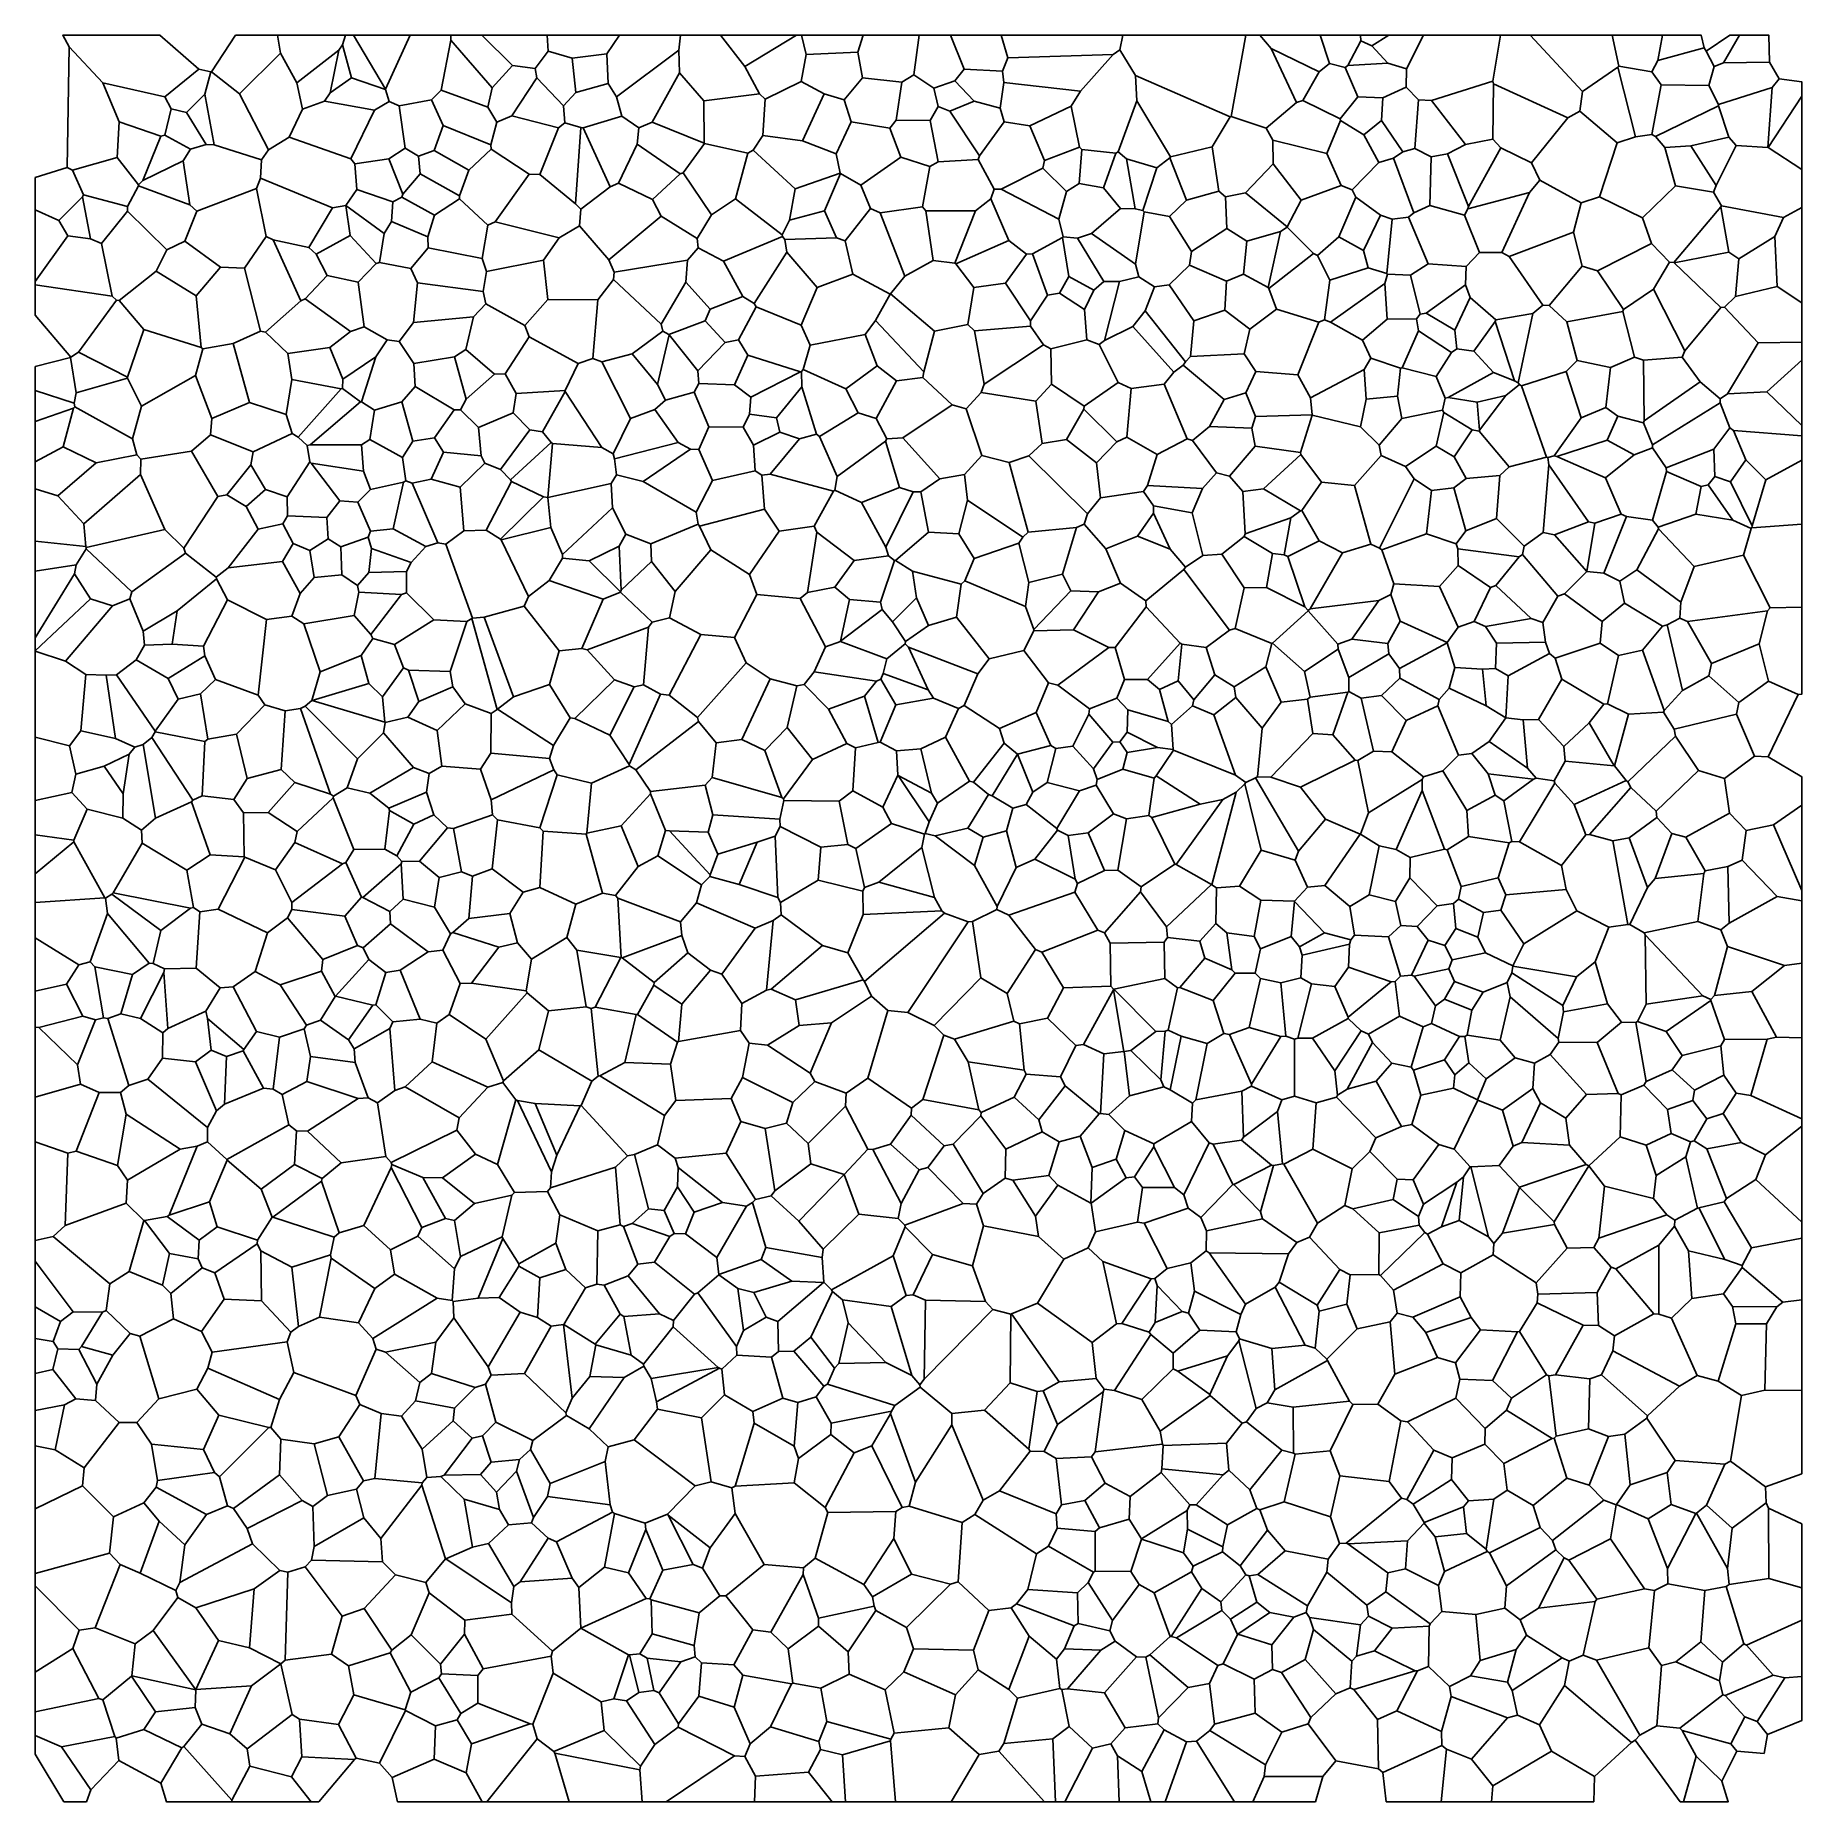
# Model space of a CAD drawing. Header units: metres. Extents: x 0 to 500, y 0 to 500.
import ezdxf

# ---------------------------------------------------------------- set-up
doc = ezdxf.new("R2010")
doc.units = ezdxf.units.M
doc.layers.add('Ferrite', color=7, linetype='Continuous')
doc.layers.add('Martensite', color=1, linetype='Continuous')

msp = doc.modelspace()

# ---------------------------------------------------------------- linework, layer by layer
at = {"layer": 'Ferrite', "color": 7}
for points in [[(56.7, 500), (68.55, 500), (69.44, 494.93), (57.84, 483.47), (49.84, 489.71), (56.7, 500)], [(145.18, 495.47), (144.84, 500), (165.39, 500), (161.73, 494.74), (151.96, 493.52), (145.18, 495.47)], [(215.44, 500), (216.91, 500), (218.24, 494.55), (216.77, 486.91), (206.59, 481.91), (204.97, 483.44), (200.87, 491.21), (215.44, 500)], [(232.86, 495.25), (218.24, 494.55), (216.91, 500), (234.34, 500), (232.86, 495.25)], [(338.54, 477.05), (342.67, 500), (346.62, 500), (349.83, 496.29), (356.97, 480.99), (348.42, 473.7), (338.54, 477.05)], [(375.22, 498.45), (375.12, 500), (383.15, 500), (378.35, 497.03), (375.22, 498.45)], [(412.6, 487.07), (395.22, 481.59), (391.5, 481.72), (388.03, 485.31), (388.14, 490.53), (392.98, 500), (414.72, 500), (412.6, 487.07)], [(437.94, 484.11), (437.25, 478.55), (433.8, 476.6), (412.8, 486.3), (412.6, 487.07), (414.72, 500), (423.17, 500), (437.94, 484.11)], [(423.17, 500), (446.31, 500), (448.28, 491.31), (447.98, 491.02), (437.94, 484.11), (423.17, 500)], [(459.33, 492.88), (457.6, 489.68), (448.28, 491.31), (446.31, 500), (460.6, 500), (459.33, 492.88)], [(479.68, 500), (482.44, 500), (477.87, 492.2), (475.19, 491.21), (472.99, 495.52), (479.68, 500)], [(129.29, 485.18), (128.1, 479.62), (114.92, 484.49), (117.64, 498.62), (129.29, 485.18)], [(295.89, 484.17), (305.06, 494.57), (307.03, 495.86), (311.47, 488.67), (311.85, 481.49), (306.5, 467), (305.88, 466.67), (296.19, 467.66), (295.6, 468.31), (293.26, 479.94), (295.89, 484.17)], [(36.7, 482.58), (46.24, 490.38), (49.72, 489.68), (48.02, 483.31), (42.78, 478.12), (38.48, 479.23), (36.7, 482.58)], [(374.36, 482.57), (369.39, 476.36), (358.78, 481.53), (363.37, 489.68), (366.35, 491.98), (370.8, 490.86), (374.36, 482.57)], [(437.94, 484.11), (447.98, 491.02), (452.94, 471.25), (447.78, 469.55), (437.25, 478.55), (437.94, 484.11)], [(95.99, 478.85), (81.89, 481.33), (83.49, 483.72), (89.51, 487.98), (99.12, 484.62), (100.12, 481.23), (95.99, 478.85)], [(154.38, 473.89), (149.92, 475.23), (149.47, 480.06), (153.02, 483.8), (162.11, 486.35), (164.49, 482.58), (165.99, 477.09), (155.04, 473.81), (154.38, 473.89)], [(223.29, 483.47), (217.21, 470.18), (205.9, 471.68), (206.59, 481.91), (216.77, 486.91), (223.29, 483.47)], [(274.16, 486.64), (295.89, 484.17), (293.26, 479.94), (281.51, 474.42), (274.26, 475.53), (273.12, 479.36), (274.16, 486.64)], [(104.72, 468.09), (100.06, 465.05), (90.43, 463.6), (89.35, 465.08), (95.99, 478.85), (100.12, 481.23), (102.96, 480), (104.72, 468.09)], [(204.97, 483.44), (206.59, 481.91), (205.9, 471.68), (203.21, 467.5), (201.68, 466.61), (189.44, 469.36), (189.33, 469.49), (189.25, 481.48), (204.97, 483.44)], [(500, 482.77), (500, 462.06), (490.48, 468.21), (500, 482.77)], [(226.67, 466.5), (230.9, 475.5), (241.92, 473.74), (245.03, 465.5), (233.69, 457.58), (227.96, 460.86), (227.85, 460.97), (226.67, 466.5)], [(162.68, 457.12), (154.41, 450.78), (152.93, 452.26), (154.38, 473.89), (155.04, 473.81), (162.68, 457.12)], [(399.77, 466.45), (404.84, 469.06), (412.56, 470.58), (414.8, 468.12), (405.68, 451.57), (399.77, 466.45)], [(481.42, 468.8), (475.8, 457.45), (468.58, 468.71), (479.41, 471.21), (481.42, 468.8)], [(65.31, 443.02), (62.61, 456.67), (63.73, 459.61), (84.16, 451.16), (77.41, 439.9), (67.34, 442.1), (65.31, 443.02)], [(273.41, 456.45), (289.68, 447.93), (290.94, 442.98), (290.77, 442.8), (282.3, 438.19), (280.6, 438.04), (275.54, 441.95), (270.51, 453.74), (271.39, 456.43), (273.41, 456.45)], [(373.8, 454.16), (368.95, 443), (362.93, 437.71), (361.8, 438.25), (354.32, 445.66), (354.33, 445.76), (358.28, 453.34), (369.61, 457.51), (372.77, 456.28), (373.8, 454.16)], [(435.4, 444.31), (417.23, 437.42), (415.12, 438.55), (423, 455.51), (425.9, 459.02), (437.59, 452.56), (435.4, 444.31)], [(13.34, 454.31), (13.6, 454.84), (26.07, 451.55), (26.06, 450.26), (18.71, 441.09), (15.65, 442.39), (13.34, 454.31)], [(97.39, 435.72), (96.45, 435.38), (89.12, 443.35), (87.89, 451.79), (87.94, 451.84), (98.71, 443.9), (97.39, 435.72)], [(120.09, 453.76), (128.13, 446.29), (126.46, 436.8), (111.16, 439.81), (111.09, 442.99), (112.97, 449.06), (120.09, 453.76)], [(223.38, 450.34), (226.79, 442.64), (212.12, 442.16), (211.49, 443.01), (211.4, 443.53), (213.44, 447.68), (223.38, 450.34)], [(299, 443.86), (307.16, 451.02), (311.32, 450.91), (313.46, 450.38), (313.87, 450.02), (311.47, 435.24), (299, 443.86)], [(442.78, 454.31), (454.9, 448.34), (457.51, 441.1), (442.2, 433.33), (437.88, 434.64), (435.4, 444.31), (437.59, 452.56), (442.78, 454.31)], [(342.02, 432.4), (337.23, 430.44), (326.7, 434.94), (327.31, 438.85), (337.31, 445.34), (342.9, 441.69), (342.02, 432.4)], [(77.41, 439.9), (79.48, 438.06), (82.57, 431.99), (76.38, 425.38), (75.11, 424.83), (67.34, 442.1), (77.41, 439.9)], [(265.64, 428.64), (263.98, 418.1), (254.5, 416.25), (242.07, 426.78), (246.1, 431.8), (254.11, 436.22), (260.28, 435.52), (260.6, 435.31), (265.64, 428.64)], [(280.6, 438.04), (282.3, 438.19), (286.55, 426.42), (281.67, 419.2), (274.59, 429.81), (280.6, 438.04)], [(477.11, 423), (466.9, 410.71), (458.06, 428.11), (462.58, 435.79), (463.83, 435.68), (463.93, 435.63), (477.11, 423)], [(219.35, 412.26), (216.83, 417.91), (221.3, 428.65), (231.42, 432.42), (242.01, 426.76), (237.81, 419.28), (234.92, 415.32), (219.35, 412.26)], [(302.64, 413.62), (301.11, 412.52), (297.69, 413.83), (297, 422.36), (299.65, 427.9), (302.49, 430.29), (306.87, 430.29), (302.64, 413.62)], [(242.07, 426.78), (254.5, 416.25), (251.47, 404.75), (237.81, 419.28), (242.01, 426.76), (242.07, 426.78)], [(366.63, 418.84), (382.02, 429.75), (382.68, 419.7), (375.69, 413.72), (366.63, 418.84)], [(314.15, 421.98), (325.55, 407.6), (324.91, 406.6), (322.26, 404.62), (310.67, 417.57), (314.15, 421.98)], [(176.09, 401.12), (179.39, 415.2), (187.5, 405.02), (187.85, 401.42), (186.48, 398.95), (178.43, 396.71), (176.09, 401.12)], [(412.79, 404.6), (407.16, 410.62), (413.23, 419.04), (418.73, 402.21), (412.79, 404.6)], [(130, 404.07), (121.98, 396.99), (118.66, 409.03), (121.87, 411.11), (130, 404.07)], [(297.69, 413.83), (301.11, 412.52), (306.56, 401.7), (296.92, 395.01), (287.62, 401.26), (287.49, 411.28), (297.69, 413.83)], [(92.29, 396.26), (92.09, 396.3), (86.96, 400.04), (87.03, 402.63), (96.38, 408.97), (92.29, 396.26)], [(202.53, 397.59), (197.9, 401.08), (201.72, 409.5), (216.57, 404.78), (202.53, 397.59)], [(466.21, 408.89), (471.26, 401.91), (455.37, 390.85), (455.23, 408.01), (466.21, 408.89)], [(118.55, 394.02), (112.97, 386.07), (106.87, 385.09), (103.75, 396.24), (107.48, 400.59), (118.55, 394.02)], [(428.12, 380.45), (427.74, 380.58), (420.66, 400.77), (433.3, 404.88), (437.61, 391.77), (429.96, 380.94), (428.12, 380.45)], [(61.63, 382.13), (49.55, 386.94), (49.99, 391.54), (60.61, 396.11), (71.04, 392.67), (72.75, 387.25), (61.63, 382.13)], [(139.99, 388.3), (135.25, 393.12), (136.09, 398.58), (149.99, 399.46), (150, 399.19), (143.59, 387.76), (139.99, 388.3)], [(263.06, 375.65), (256.03, 374.43), (245.61, 386.09), (259.51, 395.36), (263.52, 394.26), (267.91, 381.02), (263.06, 375.65)], [(386.8, 391.57), (380.44, 383.99), (375.14, 389.14), (376.73, 396.97), (385.62, 397.86), (386.8, 391.57)], [(408.84, 388.25), (408.17, 396.14), (416.23, 398.09), (408.84, 388.25)], [(447.93, 392.24), (455.18, 390.31), (457.78, 384.06), (457.73, 383.26), (452.58, 381.28), (444.93, 385.36), (447.93, 392.24)], [(300.39, 379), (306.1, 384.95), (308.96, 386.27), (317.57, 381.31), (314.83, 372.54), (313.73, 370.87), (301.49, 369.09), (300.39, 379)], [(480.68, 388.16), (500, 386.59), (500, 379.74), (489.86, 374.15), (484.15, 379.79), (480.68, 388.16)], [(29.78, 375.73), (29.83, 380.03), (44.2, 382.33), (51.62, 369.49), (42.07, 354.8), (36.62, 360.09), (29.78, 375.73)], [(78.09, 378.89), (77.69, 379.31), (76.95, 383.9), (77.8, 384.11), (92.34, 384.07), (92.86, 376.6), (78.09, 378.89)], [(146.04, 384.7), (146.37, 384.47), (145.12, 369.18), (145.06, 369.14), (143.83, 369.4), (134.75, 373.73), (134.48, 374.16), (146.04, 384.7)], [(185.45, 382.83), (187.85, 382.72), (191.72, 374.03), (187.05, 364.99), (172.09, 373.73), (185.45, 382.83)], [(281.06, 359.32), (279.52, 357.95), (263.88, 368.4), (263.06, 375.65), (267.91, 381.02), (275.63, 379.12), (281.06, 359.32)], [(240.8, 355.12), (248.52, 370.75), (250.64, 370.79), (252.82, 359.32), (243.52, 351.34), (243.2, 351.34), (241.47, 352.67), (240.8, 355.12)], [(390.34, 374.49), (395.22, 371.15), (393.84, 358.93), (381.19, 354.36), (380.54, 354.83), (390.34, 374.49)], [(149.24, 353.01), (163.36, 366.24), (167.11, 358.81), (165.26, 355.38), (156.73, 351.23), (149.19, 352.03), (149.24, 353.01)], [(358.55, 365.45), (363.4, 356.9), (354.52, 352.51), (353.55, 352.94), (355.39, 363.4), (358.14, 365.4), (358.55, 365.45)], [(94.89, 359.63), (101.25, 360.26), (110.58, 355.26), (106.36, 350.76), (95.13, 354.73), (94.19, 357.95), (94.89, 359.63)], [(321.28, 354.59), (312.02, 358.27), (316.52, 364.76), (321.28, 354.59)], [(470.02, 364.47), (480.55, 362.8), (485.71, 360.4), (483.54, 352.85), (469.54, 349.63), (459.5, 360.34), (459.38, 360.81), (470.02, 364.47)], [(78.95, 346.48), (74.99, 341.97), (69.94, 351.1), (73.01, 356.19), (77.69, 354.19), (78.95, 346.48)], [(127.07, 335.27), (123.71, 335.01), (116.21, 355.95), (121.32, 359.75), (127.66, 359.9), (131.7, 357.42), (131.9, 357.2), (139.64, 341.16), (138.33, 338.38), (127.07, 335.27)], [(231.8, 351.37), (226.32, 343.82), (218.55, 342.29), (221.2, 359.37), (231.8, 351.37)], [(381.19, 354.36), (384.51, 344.74), (383.73, 341.72), (380.28, 340.01), (360.88, 337.65), (370.03, 353.53), (378.03, 355.95), (380.54, 354.83), (381.19, 354.36)], [(243.2, 351.34), (243.52, 351.34), (248.34, 348.34), (249.44, 340.81), (242.63, 333.94), (239.68, 337.48), (239.23, 339.59), (243.2, 351.34)], [(402.64, 354.62), (420.07, 352.37), (413.47, 344.27), (411.91, 343.72), (402.74, 349.96), (402.64, 354.62)], [(439.2, 348.24), (443.98, 347.78), (448.52, 345.53), (449.84, 339.26), (443.49, 334.11), (432.9, 341.86), (439.19, 348.24), (439.2, 348.24)], [(21.87, 338.55), (26.74, 340.5), (30.52, 331.31), (30.88, 327.4), (28.52, 323.18), (23.01, 319), (20.09, 318.87), (14.33, 319.04), (8.57, 322.87), (21.87, 338.55)], [(65.4, 334.61), (63.06, 313.23), (50.99, 317.69), (47.97, 324.36), (47.56, 327.1), (54.37, 340.16), (65.4, 334.61)], [(103.67, 341.67), (94.98, 330.4), (90.3, 335.8), (91.56, 342.41), (103.67, 341.67)], [(305.65, 326.74), (303.9, 326.73), (293.88, 331.68), (300.96, 342.46), (307.22, 344.89), (314.32, 339.92), (314.42, 338.21), (305.65, 326.74)], [(38.69, 327.66), (30.88, 327.4), (30.52, 331.31), (40.19, 337.11), (38.69, 327.66)], [(80.63, 319.86), (75.98, 333.43), (90.3, 335.8), (94.98, 330.4), (95.55, 329.28), (92.22, 324.43), (80.63, 319.86)], [(129.03, 307.99), (121.71, 310.79), (118.22, 315.59), (117.41, 319.95), (122.11, 334.05), (123.53, 334.88), (130.7, 309.17), (129.03, 307.99)], [(423.44, 334.9), (426.7, 333.83), (427.48, 328.21), (413.59, 327.9), (410.48, 332.64), (423.44, 334.9)], [(252.72, 314.71), (240.01, 319.39), (241.04, 323.55), (246.22, 327.79), (247.18, 326.8), (252.72, 314.71)], [(331.44, 326.74), (333.9, 318.97), (327.93, 311.93), (323.48, 317.32), (324.51, 327.69), (331.44, 326.74)], [(461.03, 308.92), (460.85, 308.38), (451.02, 307.84), (445, 310.76), (448.13, 324.48), (454.94, 325.95), (461.03, 308.92)], [(192.72, 299.71), (187.68, 305.76), (187.47, 306.92), (201.21, 322.34), (207.98, 317.87), (199.97, 300.71), (192.72, 299.71)], [(401.85, 321.04), (409.64, 320.61), (410.73, 310.19), (400.22, 315.24), (401.85, 321.04)], [(30.53, 299.29), (28.2, 298.51), (22.67, 300.93), (20.09, 318.87), (23.01, 319), (33.9, 303), (33.91, 302.81), (32.96, 301.26), (30.53, 299.29)], [(162.6, 301.89), (152.71, 306.6), (163.92, 317.54), (169.48, 315.54), (162.6, 301.89)], [(397.36, 311.97), (396.98, 310.24), (388, 306.09), (381.03, 313.15), (386.23, 318.06), (397.36, 311.97)], [(75.03, 309.48), (76.37, 310.1), (91.19, 295.21), (88.29, 286.98), (84.42, 284.6), (83.59, 285.17), (75.03, 309.48)], [(224.56, 309.22), (234.76, 312.95), (238.6, 299.86), (232.17, 298.35), (229.67, 299.53), (224.56, 309.22)], [(307.02, 300.01), (304.98, 299.91), (298.26, 307.83), (298.45, 309.31), (306.15, 312.36), (309.22, 309.03), (309.09, 302.73), (307.02, 300.01)], [(439.82, 305.37), (444.03, 310.65), (445, 310.76), (451.02, 307.84), (447, 293.24), (446.95, 293.25), (439.82, 305.37)], [(130.79, 309.21), (146.66, 298.93), (145.58, 295.3), (128.97, 296.84), (129.03, 307.99), (130.7, 309.17), (130.79, 309.21)], [(189.64, 287.7), (174.16, 285.95), (170, 292.08), (187.68, 305.76), (192.72, 299.71), (191.58, 289.88), (189.64, 287.7)], [(411.57, 300.12), (416.3, 306.81), (421.12, 306.22), (422.36, 292.52), (411.57, 300.12)], [(44.62, 283.49), (32.96, 301.26), (33.91, 302.81), (47.97, 300.15), (47.25, 284.72), (44.62, 283.49)], [(358.1, 287.14), (349.77, 290.04), (361.66, 302.36), (367.26, 302.01), (373.62, 294.8), (358.1, 287.14)], [(19.5, 293.11), (26.52, 296.49), (24.86, 285.33), (19.5, 293.11)], [(280.44, 282.27), (276.74, 281.25), (270.83, 284.73), (277.98, 296.54), (277.98, 296.54), (282.41, 285.77), (280.44, 282.27)], [(112.82, 279.32), (110.7, 285.77), (111.53, 291), (115.08, 293.09), (126.06, 292.26), (129.03, 283.55), (129.42, 279.31), (118.34, 275.49), (116.7, 275.71), (112.82, 279.32)], [(255.37, 282.65), (253.01, 277.4), (244.21, 290.47), (253.69, 285.52), (255.37, 282.65)], [(329.72, 282.34), (316.07, 278.61), (315.19, 279.18), (316.68, 289.69), (317.23, 290.41), (329.72, 282.34)], [(286.39, 288.52), (295.58, 286.13), (289.13, 275.52), (280.44, 282.27), (282.41, 285.77), (286.39, 288.52)], [(357.6, 269.06), (356.66, 266.52), (346.96, 269.32), (342.41, 288.09), (342.62, 288.53), (345.43, 289.79), (357.6, 269.06)], [(59.16, 267.47), (49.48, 267.98), (44.17, 283.04), (44.62, 283.49), (47.25, 284.72), (56.17, 283.72), (58.96, 279.91), (59.16, 267.47)], [(413.24, 284.95), (415.73, 283.27), (417.96, 271.75), (417.16, 271.4), (405.65, 273.23), (405.17, 280.54), (413.24, 284.95)], [(210.86, 276.07), (222.32, 270.21), (221.58, 260.86), (210.96, 254.52), (210.22, 255.98), (209.42, 273.32), (210.86, 276.07)], [(459.04, 278.62), (463.27, 274.04), (458.53, 261.29), (456.32, 258.82), (451.13, 272.82), (459.04, 278.62)], [(30.26, 271.31), (42.85, 263.7), (44.79, 253.09), (43.88, 252.93), (22.03, 257.24), (30.26, 271.31)], [(193.16, 268.17), (191.01, 262.32), (179.48, 274.78), (190.48, 274.41), (193.16, 268.17)], [(199.2, 259.64), (190.89, 261.88), (191.01, 262.32), (193.16, 268.17), (204.37, 271.59), (199.2, 259.64)], [(265.83, 265.02), (268.34, 273.04), (274.89, 274.81), (277.62, 264.45), (272.28, 253.41), (265.83, 265.02)], [(380.38, 270.59), (377.59, 256.66), (372.07, 253.44), (365.04, 259.3), (375.03, 273.87), (375.09, 273.88), (380.38, 270.59)], [(405.65, 273.23), (417.16, 271.4), (414.11, 261.54), (403.6, 259.03), (399.68, 269.48), (405.65, 273.23)], [(72.6, 254.49), (86.98, 265.52), (87.86, 265.82), (92.33, 256.04), (87.57, 250.63), (72.61, 252.58), (72.6, 254.49)], [(294.28, 257.5), (275.58, 250.91), (272.21, 252.57), (272.28, 253.41), (277.62, 264.45), (282.95, 266.84), (294.34, 261.11), (295.04, 259.92), (294.28, 257.5)], [(313, 258.92), (322.59, 265.37), (322.98, 265.3), (332.9, 259.58), (320.16, 247.6), (312.84, 257.56), (313, 258.92)], [(129.36, 264.04), (138.09, 257.46), (134.33, 251.37), (122.7, 249.97), (123.71, 261.94), (129.36, 264.04)], [(302.69, 263.59), (306.47, 263.69), (313, 258.92), (312.84, 257.56), (302.63, 245.94), (300.74, 246.74), (294.28, 257.5), (295.04, 259.92), (302.69, 263.59)], [(470.65, 249.15), (472.27, 262.71), (472.72, 263.52), (479.12, 264.71), (479.49, 248.71), (477.11, 246.78), (470.65, 249.15)], [(477.11, 246.78), (479.49, 248.71), (493.04, 256.19), (500, 255.03), (500, 237.31), (495.18, 236.69), (478.99, 242.05), (477.11, 246.78)], [(46.53, 251.85), (51.76, 252.64), (65.76, 245.92), (62.25, 235.02), (56.02, 230.62), (52.3, 230.36), (45.5, 235.98), (46.53, 251.85)], [(182.99, 245.21), (182.62, 249.03), (187.18, 254.46), (203.81, 247.27), (194.29, 234.21), (191.12, 235.41), (184.74, 240.27), (182.99, 245.21)], [(211.14, 251.03), (222.82, 242.36), (208.29, 230.04), (206.96, 229.73), (208.88, 249.48), (211.14, 251.03)], [(436.37, 252.14), (445.43, 247.54), (441.55, 237.69), (436.28, 233.52), (418.25, 236.54), (418.24, 236.64), (421.38, 242.82), (436.37, 252.14)], [(357.83, 241.97), (364.97, 245.91), (372.35, 243.98), (371.99, 242.74), (358.62, 239.61), (357.83, 241.97)], [(372.35, 243.98), (373.4, 245.32), (383.06, 244.85), (386.43, 233.7), (384.89, 232.14), (383.8, 232.05), (371.7, 236.23), (371.99, 242.74), (372.35, 243.98)], [(453.03, 220.56), (449.04, 220.62), (445.06, 225.85), (441.55, 237.69), (445.43, 247.54), (450.78, 248.28), (451.32, 248.27), (455.44, 245.96), (455.67, 245.37), (455.98, 225.71), (453.52, 220.86), (453.03, 220.56)], [(85, 227.98), (84.87, 227.95), (81.02, 235.07), (81.36, 238.44), (91.23, 242.4), (92.77, 241.67), (94.4, 238.4), (85, 227.98)], [(136.46, 243.07), (140.42, 238.49), (138.93, 229.53), (123.44, 231.71), (131.23, 241.91), (136.46, 243.07)], [(165.77, 238.97), (158.5, 224.91), (157.3, 224.56), (155.92, 224.96), (153.25, 241.07), (165.77, 238.97)], [(37.51, 218.86), (36.09, 217.63), (29.74, 221.66), (36.33, 234.7), (37.51, 218.86)], [(52.3, 230.36), (56.02, 230.62), (62.64, 217.98), (59.05, 212.89), (48.75, 221.7), (48.31, 223.78), (52.3, 230.36)], [(398.91, 227.21), (401.68, 232.2), (409.8, 229.17), (406.61, 224.06), (398.91, 227.21)], [(139.27, 228.94), (145.28, 223.91), (142.51, 212.81), (132.49, 204.03), (127.55, 215.8), (139.27, 228.94)], [(26.44, 202.76), (24.1, 200.79), (18.03, 200.77), (12.75, 203.13), (11.95, 208.54), (17.04, 221.32), (19.29, 221.9), (20.55, 221.69), (26.44, 202.76)], [(90.53, 209.28), (77.91, 210.89), (76.07, 218.78), (76.79, 219.8), (80.68, 221.25), (88.67, 215.64), (90.26, 213.15), (90.53, 209.28)], [(108.95, 221.51), (113.61, 220.36), (112.38, 209.41), (104.67, 202.34), (101.76, 201.34), (100.32, 218.9), (101.21, 220.76), (108.95, 221.51)], [(246.95, 223.39), (254.46, 219.7), (257.15, 217.02), (251.26, 198.72), (248.03, 196.34), (235.62, 204.8), (241.28, 223.99), (246.95, 223.39)], [(279.91, 207.1), (264.07, 209.47), (260.17, 215.81), (277.03, 220.9), (278.6, 220.16), (279.91, 207.1)], [(448.89, 200.04), (448.01, 200.48), (442.14, 214.9), (449.04, 220.62), (453.03, 220.56), (455.96, 203.83), (455.31, 202.84), (448.89, 200.04)], [(327.55, 197.74), (321.21, 201.52), (324.35, 216.72), (331.67, 214.57), (328.53, 198.69), (327.55, 197.74)], [(353.98, 216.69), (356.4, 215.84), (356.47, 199.73), (352.88, 198.66), (344.29, 202.57), (344.24, 203.14), (352.54, 216.62), (353.98, 216.69)], [(48.72, 190.87), (31.84, 204.53), (35.99, 210.51), (45.37, 209.4), (51.31, 195.53), (48.72, 190.87)], [(132.49, 204.03), (142.51, 212.81), (157.52, 203.97), (154.5, 197.09), (154.2, 196.95), (141.5, 197.61), (136.48, 198.45), (136.04, 198.64), (132.34, 203.54), (132.49, 204.03)], [(301.14, 194.72), (291.51, 202.67), (290.2, 205.16), (294.54, 214.02), (296.67, 214.38), (302.5, 211.68), (301.53, 194.8), (301.14, 194.72)], [(463.36, 207.16), (466.14, 211.19), (477.1, 213.94), (477.93, 205.66), (469.68, 201.38), (463.36, 207.16)], [(112.38, 209.41), (128.06, 202.26), (119.93, 193.6), (104.67, 202.34), (112.38, 209.41)], [(167.62, 182.83), (154.5, 197.09), (157.52, 203.97), (159.34, 205.41), (159.77, 205.42), (178.14, 194.21), (176.15, 185.89), (169.63, 183.18), (167.62, 182.83)], [(303.86, 194.54), (309.71, 199.79), (319.41, 202.34), (321.21, 201.52), (327.55, 197.74), (327.25, 192.54), (316.65, 186.22), (308.43, 189.98), (303.86, 194.54)], [(371.35, 201.72), (379.51, 204), (386.76, 191.08), (379.44, 187.9), (368.33, 199.4), (368.65, 200.02), (371.35, 201.72)], [(448.62, 188.2), (448.89, 200.04), (455.31, 202.84), (462, 195.98), (463.04, 189.14), (456, 185.84), (448.62, 188.2)], [(136.48, 198.45), (141.5, 197.61), (147.66, 182.98), (146.16, 178.3), (136.48, 198.45)], [(229.38, 196.85), (235.64, 184.66), (228.97, 177.5), (228.96, 177.5), (219.5, 180.54), (218.73, 186.29), (229.38, 196.85)], [(379.44, 187.9), (377.76, 184), (372.8, 179.16), (361.65, 184.68), (362.57, 197.86), (368.33, 199.4), (379.44, 187.9)], [(420.82, 186.59), (426.1, 197.8), (433.26, 193.47), (434.27, 185.85), (420.82, 186.59)], [(73.38, 180.33), (63.92, 173.35), (54.34, 181.58), (54.25, 181.8), (71.75, 191.6), (73.9, 189.94), (73.38, 180.33)], [(206.59, 190.58), (209.34, 172.93), (208.28, 171.48), (203.9, 170.5), (195.58, 183.53), (199.71, 192.55), (206.59, 190.58)], [(268.31, 172.16), (259.83, 186.1), (267.66, 194.14), (274.7, 184.7), (274.53, 176.54), (268.31, 172.16)], [(176.15, 185.89), (181.12, 182.12), (181.93, 179.5), (181.81, 174.05), (178, 167.32), (173.56, 167.86), (169.63, 183.18), (176.15, 185.89)], [(250.15, 178.85), (245.07, 169.3), (237.03, 184.63), (242.03, 186.08), (250.15, 178.85)], [(326.31, 168.05), (325.11, 171.82), (332.25, 186.53), (333.41, 186.09), (338.94, 174.7), (329.88, 165.36), (326.31, 168.05)], [(370.7, 168.73), (372.8, 179.16), (377.76, 184), (385.5, 176.18), (384.4, 170.42), (372.99, 167.8), (370.7, 168.73)], [(228.96, 177.5), (228.97, 177.5), (233.15, 166.34), (222.97, 156.38), (216.11, 164.32), (228.96, 177.5)], [(276.67, 175.96), (283.16, 165.74), (284, 160), (268.37, 162.98), (266.43, 169.11), (268.31, 172.16), (274.53, 176.54), (276.67, 175.96)], [(391.5, 165.61), (392.98, 169.1), (402.38, 175.4), (398.03, 162.7), (394.04, 160.62), (393.34, 161.1), (391.72, 163.19), (391.5, 165.61)], [(322.51, 173.86), (325.11, 171.82), (326.31, 168.05), (313.88, 163.72), (311.97, 164.06), (313.41, 173.88), (322.51, 173.86)], [(444.23, 174.27), (458.05, 170.75), (461.85, 166.08), (442.56, 159.51), (444.23, 174.27)], [(30.7, 164.51), (26.52, 150.09), (21.05, 146.57), (5.01, 159.98), (8.48, 163.07), (25.68, 169.38), (30.7, 164.51)], [(72.65, 151.32), (63.79, 155.88), (62.81, 157.95), (62.88, 158.94), (67.01, 165.45), (67.19, 165.45), (84.56, 159.82), (83.6, 154.84), (72.65, 151.32)], [(380.34, 149.18), (372.18, 149.11), (369.27, 150.65), (360.66, 159.8), (362.99, 163.75), (370.7, 168.73), (372.99, 167.8), (380.41, 161.05), (380.34, 149.18)], [(478.04, 169.83), (485.78, 156.8), (483.19, 151.82), (478.29, 153.48), (470.87, 168.07), (478.04, 169.83)], [(459.6, 157.54), (463.96, 162.91), (467.94, 155.95), (468.91, 142.44), (463.11, 136.9), (459.55, 138), (459.6, 157.54)], [(120.32, 154.29), (132.17, 159.85), (132.35, 159.46), (125.37, 142.52), (118.28, 141.6), (118, 141.9), (118.67, 150.79), (120.32, 154.29)], [(222.75, 154.06), (223.18, 147.02), (223.1, 147), (214.15, 147.34), (205.43, 153.46), (206.8, 156.83), (222.75, 154.06)], [(291.11, 153.55), (298, 156.77), (302.21, 152.94), (306.07, 135.22), (299.2, 129.95), (283.71, 141.13), (291.11, 153.55)], [(242.28, 140.14), (228.45, 142.04), (225.66, 144.4), (225.36, 144.92), (242.79, 154.54), (246.52, 143.26), (242.28, 140.14)], [(447.01, 131.83), (442.45, 134.81), (442.1, 144.14), (446.06, 151.26), (447.43, 150.85), (458.18, 138.08), (447.01, 131.83)], [(193.44, 149.17), (198.82, 145.3), (200.47, 133.42), (198.5, 128.88), (187.55, 144.08), (193.44, 149.17)], [(384.5, 144.77), (385.53, 138.31), (383.52, 135.84), (374.17, 133.89), (371.27, 140.82), (372.18, 149.11), (380.34, 149.18), (380.74, 148.94), (384.5, 144.77)], [(268.96, 141.57), (271.02, 139.29), (251.59, 119.59), (252, 142), (268.96, 141.57)], [(328.14, 144.55), (341.29, 137.93), (339.94, 133), (329.67, 133.48), (326.41, 138.26), (328.14, 144.55)], [(393.6, 132.79), (389.92, 137.11), (403.34, 142.94), (406.49, 137.02), (393.6, 132.79)], [(172.2, 123.84), (168.65, 126.38), (166.61, 137.38), (176.72, 138.07), (180.64, 136.21), (180.55, 134.46), (172.2, 123.84)], [(463.11, 136.9), (470.44, 120.6), (465.45, 117.64), (446.53, 127.64), (447.01, 131.83), (458.18, 138.08), (459.55, 138), (463.11, 136.9)], [(99.13, 127.23), (113.36, 130.03), (112.1, 121.18), (108.88, 118.62), (99.13, 127.23)], [(313.25, 113.83), (305.52, 116.35), (315.75, 132.23), (322.09, 126.99), (322.07, 122.49), (313.25, 113.83)], [(447.01, 131.83), (446.53, 127.64), (443.29, 120.84), (440.08, 119.65), (430.32, 120.86), (438.19, 134.84), (442.45, 134.81), (447.01, 131.83)], [(21.97, 126.36), (17.41, 118.21), (12.28, 127.99), (13.05, 128.83), (21.97, 126.36)], [(210.37, 127.4), (214.72, 127.49), (223.24, 117.64), (221.02, 114.63), (215.82, 113), (211.55, 114.26), (208.4, 125.86), (210.37, 127.4)], [(323.44, 121.87), (337.48, 126.17), (332.45, 115.25), (323.44, 121.87)], [(0, 110.77), (0, 121.23), (4.99, 122.29), (11.48, 114.06), (8.24, 112.36), (0, 110.77)], [(175.87, 113.17), (174.29, 119.79), (193.28, 122.89), (193.64, 122.71), (175.87, 113.17)], [(443.29, 120.84), (456.36, 109.18), (456.19, 108.58), (449.95, 104.06), (445.29, 103.35), (439.65, 105.52), (440.08, 119.65), (443.29, 120.84)], [(465.45, 117.64), (470.44, 120.6), (476.37, 119.05), (482.95, 114.93), (479.88, 96.4), (478.27, 95.53), (464.15, 96.53), (456.19, 108.58), (456.36, 109.18), (465.45, 117.64)], [(288.93, 97.12), (285.53, 99.08), (289.39, 106.81), (302.25, 116.05), (299.99, 99), (299, 97.64), (288.93, 97.12)], [(412.44, 119.21), (417.82, 114.21), (416.48, 110.79), (410.4, 105.64), (402.12, 114.23), (403.25, 119.57), (412.44, 119.21)], [(372.01, 113.35), (372.94, 112.39), (366.57, 99.33), (356.66, 98.41), (356.17, 98.61), (356.1, 111.69), (372.01, 113.35)], [(52.11, 91.94), (50.71, 93.15), (47.58, 99.72), (51.95, 109.37), (66.14, 105.88), (52.11, 91.94)], [(114.74, 92), (110.85, 91.76), (109.49, 99.81), (118.29, 107.77), (123.68, 102.88), (115.74, 92.43), (114.74, 92)], [(341.62, 107.17), (342.85, 107.52), (352.85, 99.5), (343.77, 88.24), (337.86, 93.8), (337.19, 101.44), (341.62, 107.17)], [(5.64, 99.55), (13.81, 94.53), (13.4, 89.4), (0, 82.91), (0, 100.69), (5.64, 99.55)], [(236.79, 100.71), (245.42, 83.26), (243.61, 82.13), (224.38, 81.82), (223.55, 83.27), (231.8, 98.75), (236.79, 100.71)], [(136.19, 93.54), (137.04, 96.82), (140.16, 99.69), (145.75, 90.1), (144.98, 86.4), (141.01, 80.42), (136.19, 93.54)], [(178.99, 81.35), (186.82, 89.44), (191.3, 90.51), (197.16, 88.84), (198.12, 81.57), (191.05, 71.88), (179.14, 81.13), (178.99, 81.35)], [(336.25, 92.55), (328.64, 84.03), (326.84, 84), (318.68, 93.21), (318.86, 94.24), (336.25, 92.55)], [(433.57, 91.56), (439.86, 89.62), (444, 85.32), (429.46, 73.97), (425.98, 77.6), (424.04, 83.87), (433.57, 91.56)], [(463.04, 84.11), (456.52, 80.02), (447.63, 84.11), (451.48, 89.71), (461.9, 93.21), (463.04, 84.11)], [(300.02, 76.5), (289.22, 77.46), (288.99, 81.48), (290.51, 84.07), (297.12, 85.23), (301.21, 77.55), (300.02, 76.5)], [(35.09, 79.45), (29.71, 64.69), (24.01, 67.16), (20.99, 70.3), (22.14, 80.61), (30.71, 84.58), (35.09, 79.45)], [(163.39, 81.97), (163.91, 81.56), (161.07, 66.37), (153.82, 60.62), (151.92, 63.26), (147.56, 73.58), (163.39, 81.97)], [(280.93, 60.05), (277.72, 55.97), (276.26, 54.91), (269.93, 54.12), (261.27, 62.26), (262.4, 79.03), (265.98, 81.31), (283.36, 70.19), (280.93, 60.05)], [(346.62, 82.61), (353.48, 84.86), (366.6, 80.64), (369.18, 73.07), (365.97, 68.63), (353.78, 71.03), (348.81, 76.83), (346.62, 82.61)], [(177.63, 65.55), (173.91, 57.45), (172.87, 57.54), (167.88, 64.82), (172.8, 77.06), (177.63, 65.55)], [(327.78, 66.66), (325.02, 70.45), (326.17, 77.17), (336.18, 72.11), (336.05, 70.74), (327.78, 66.66)], [(411.64, 70.44), (425.98, 77.6), (429.46, 73.97), (430.37, 71.29), (416.4, 61.11), (411.64, 70.44)], [(20.99, 70.3), (24.01, 67.16), (16.94, 49.17), (12.45, 48.53), (0, 61.12), (0, 64.6), (20.99, 70.3)], [(388.39, 73.83), (387.89, 65.89), (382.81, 64.82), (371.53, 72.94), (388.39, 73.83)], [(70.76, 40.02), (69.48, 38.99), (69.47, 39), (60.6, 43.55), (61.97, 60.29), (69.23, 65.48), (71.48, 64.96), (70.76, 40.02)], [(116.24, 68.76), (134.75, 56.31), (134.88, 53.11), (121.58, 51.34), (111.49, 59.09), (110.58, 62), (116.11, 68.72), (116.24, 68.76)], [(234.53, 61.43), (236.95, 57.95), (237.41, 55.36), (221.73, 51.94), (217.37, 64.29), (217.4, 66.21), (220.77, 68.89), (234.53, 61.43)], [(151.92, 63.26), (153.82, 60.62), (154.38, 49.11), (154.37, 49.07), (146.41, 42.59), (134.88, 53.11), (134.75, 56.31), (135.48, 60.9), (137.25, 62.25), (151.92, 63.26)], [(246.65, 49.35), (237.95, 54.08), (237.41, 55.36), (236.95, 57.95), (248, 64.4), (259.05, 61.55), (246.65, 49.35)], [(304.9, 51.26), (312.43, 61.43), (316.74, 59.11), (321.25, 46.73), (315.5, 41.57), (314.35, 40.91), (311.67, 41.02), (305.71, 45.45), (304.13, 48.36), (304.9, 51.26)], [(323.03, 46.41), (321.53, 46.73), (330.19, 60.32), (335.54, 56.56), (335.88, 54.13), (323.03, 46.41)], [(500, 60.49), (500, 51.42), (484.38, 44.31), (483.6, 44.67), (478.65, 60.92), (479.52, 61.51), (490.74, 63.17), (500, 60.49)], [(40.37, 57.78), (45.48, 54.86), (51.81, 45.62), (45.47, 31.75), (45.4, 31.68), (45.39, 31.68), (33.39, 48.48), (40.37, 57.78)], [(195.49, 58.3), (203.1, 48.68), (197.73, 38.75), (188.53, 39.28), (186.81, 41.04), (186.48, 44.23), (187.94, 53.47), (193.81, 58.29), (195.49, 58.3)], [(27.3, 35.6), (27.26, 35.54), (19.12, 28.83), (17.98, 29.17), (10.58, 43.34), (12.45, 48.53), (16.94, 49.17), (28.27, 44.67), (27.3, 35.6)], [(281.28, 46.86), (289.11, 40.3), (289.97, 32.06), (278.02, 29.34), (275.6, 31.75), (281.28, 46.86)], [(90.2, 30.21), (88.64, 38.46), (100.47, 42.09), (106.34, 31.03), (104.73, 25.97), (90.2, 30.21)], [(168.23, 41.52), (171.14, 41.81), (173.16, 40.6), (175.09, 31.47), (170.83, 30.95), (168.23, 41.52)], [(292.15, 31.97), (290.53, 31.75), (289.97, 32.06), (289.11, 40.3), (291.29, 43.29), (301.57, 42.85), (292.15, 31.97)], [(373.96, 41.18), (379.11, 42.66), (390.57, 37.01), (373.2, 31.76), (372.2, 32.25), (372.71, 39.77), (373.96, 41.18)], [(432.17, 40.72), (434.2, 39.82), (432.83, 32.89), (425.83, 21.71), (419.6, 24.49), (418.02, 31.48), (432.17, 40.72)], [(69.48, 38.99), (72.67, 24.67), (60, 14.93), (55.08, 19.19), (61.19, 32.81), (69.47, 39), (69.48, 38.99)], [(114.93, 36.17), (125.25, 35.74), (125.3, 27.84), (120.41, 24.92), (114.19, 35.03), (114.93, 36.17)], [(146.77, 14.17), (142.04, 17.78), (140.81, 21.98), (146.62, 36.38), (160.2, 28.25), (161.01, 20.13), (146.77, 14.17)], [(240.52, 31.68), (243.15, 19.41), (242.19, 17.68), (224.08, 22.71), (222.39, 32.12), (230.41, 36.09), (240.52, 31.68)], [(243.15, 19.41), (240.52, 31.68), (245.88, 36.8), (260.5, 30.27), (258.55, 20.89), (243.15, 19.41)], [(333.78, 21.95), (332.36, 33.45), (334.69, 38.51), (336.2, 38.98), (345.02, 34.65), (345.34, 25.09), (333.78, 21.95)], [(394.37, 38.3), (400.32, 32.58), (400.81, 29.76), (398.09, 19.84), (385.44, 25.76), (391.28, 37.03), (394.37, 38.3)], [(464.42, 39.55), (476.71, 34.25), (477.72, 30.21), (465.5, 20.79), (459.01, 21.43), (460.32, 38.58), (464.42, 39.55)], [(304.45, 16.41), (299.24, 15.12), (292.65, 21.32), (290.53, 31.75), (292.15, 31.97), (302.69, 30.85), (308.49, 20.88), (304.45, 16.41)], [(373.2, 31.76), (379.94, 23.3), (380.25, 9.3), (368.1, 11.52), (360.26, 22.01), (361.03, 23.78), (368.13, 30.5), (372.2, 32.25), (373.2, 31.76)], [(483.94, 24), (479.94, 16.38), (466.15, 20.19), (465.5, 20.79), (477.72, 30.21), (478.34, 30.06), (483.94, 24)], [(17.98, 29.17), (19.12, 28.83), (22.46, 18.48), (7.42, 15.57), (0, 18.69), (0, 25.39), (17.98, 29.17)], [(60, 14.93), (60.69, 10.09), (55.61, 0.4), (42.07, 15.62), (47.09, 21.9), (55.08, 19.19), (60, 14.93)], [(368.1, 11.52), (364.5, 7.15), (347.82, 7.13), (348.23, 10.45), (352.84, 19.72), (360.26, 22.01), (368.1, 11.52)], [(142.04, 17.78), (146.77, 14.17), (147.05, 13.72), (151.13, 0), (127.77, 0), (142.04, 17.78)], [(288.05, 17.78), (288.82, 0), (285.66, 0), (272.73, 14.27), (274.2, 16.49), (288.05, 17.78)], [(325.89, 16.96), (328.7, 17.17), (339.49, 0), (319.81, 0), (325.89, 16.96)]]:
    msp.add_lwpolyline(points, close=True, dxfattribs=at)
at = {"layer": 'Martensite', "color": 1}
for points in [[(46.24, 490.38), (36.7, 482.58), (19.09, 486.58), (9.61, 496.77), (7.75, 500), (35.28, 500), (46.24, 490.38)], [(74.03, 486.56), (69.44, 494.93), (68.55, 500), (87.79, 500), (86.96, 497.31), (85.94, 495.77), (74.03, 486.56)], [(87.79, 500), (90.11, 500), (99.12, 484.8), (99.12, 484.62), (89.51, 487.98), (86.96, 497.31), (87.79, 500)], [(90.11, 500), (106.08, 500), (99.12, 484.8), (90.11, 500)], [(114.92, 484.49), (112.17, 481.74), (102.96, 480), (100.12, 481.23), (99.12, 484.62), (99.12, 484.8), (106.08, 500), (117.64, 500), (117.64, 498.62), (114.92, 484.49)], [(135.05, 491.5), (129.29, 485.18), (117.64, 498.62), (117.64, 500), (126.42, 500), (135.05, 491.5)], [(145.18, 495.47), (141.45, 490.6), (135.05, 491.5), (126.42, 500), (144.84, 500), (145.18, 495.47)], [(182.14, 495.78), (164.49, 482.58), (162.11, 486.35), (161.73, 494.74), (165.39, 500), (182.65, 500), (182.14, 495.78)], [(200.87, 491.21), (204.97, 483.44), (189.25, 481.48), (182.33, 489.41), (182.14, 495.78), (182.65, 500), (193.94, 500), (200.87, 491.21)], [(200.87, 491.21), (193.94, 500), (215.44, 500), (200.87, 491.21)], [(248.67, 488.84), (245.27, 486.74), (234.18, 488), (232.86, 495.25), (234.34, 500), (250.15, 500), (248.67, 488.84)], [(248.67, 488.84), (250.15, 500), (259.09, 500), (262.92, 490.45), (260.27, 487.09), (254.32, 485.03), (248.67, 488.84)], [(259.09, 500), (273.37, 500), (275.29, 493.67), (273.8, 489.89), (262.92, 490.45), (259.09, 500)], [(307.03, 495.86), (305.06, 494.57), (275.29, 493.67), (273.37, 500), (307.84, 500), (307.03, 495.86)], [(338.54, 477.05), (338.18, 476.92), (311.47, 488.67), (307.03, 495.86), (307.84, 500), (342.67, 500), (338.54, 477.05)], [(366.35, 491.98), (363.37, 489.68), (349.83, 496.29), (346.62, 500), (363.72, 500), (366.35, 491.98)], [(366.35, 491.98), (363.72, 500), (375.12, 500), (375.22, 498.45), (371.51, 491.42), (370.8, 490.86), (366.35, 491.98)], [(378.35, 497.03), (383.15, 500), (392.98, 500), (388.14, 490.53), (382.86, 492.16), (378.35, 497.03)], [(472.41, 496.46), (459.33, 492.88), (460.6, 500), (471.58, 500), (472.41, 496.46)], [(490.88, 492.38), (477.87, 492.2), (482.44, 500), (490.74, 500), (490.88, 492.38)], [(23.17, 465.44), (10.49, 461.81), (9.05, 462.55), (9.61, 496.77), (19.09, 486.58), (23.77, 475.53), (23.17, 465.44)], [(83.49, 483.72), (81.89, 481.33), (75.66, 479.07), (74.03, 486.56), (85.94, 495.77), (83.49, 483.72)], [(86.96, 497.31), (89.51, 487.98), (83.49, 483.72), (85.94, 495.77), (86.96, 497.31)], [(141.45, 490.6), (145.18, 495.47), (151.96, 493.52), (153.02, 483.8), (149.47, 480.06), (141.92, 488), (141.45, 490.6)], [(182.33, 489.41), (174.62, 475.45), (170.87, 473.82), (165.99, 477.09), (164.49, 482.58), (182.14, 495.78), (182.33, 489.41)], [(232.86, 495.25), (234.18, 488), (228.98, 481.72), (223.29, 483.47), (216.77, 486.91), (218.24, 494.55), (232.86, 495.25)], [(358.78, 481.53), (356.97, 480.99), (349.83, 496.29), (363.37, 489.68), (358.78, 481.53)], [(375.22, 498.45), (378.35, 497.03), (382.86, 492.16), (371.51, 491.42), (375.22, 498.45)], [(459.33, 492.88), (472.41, 496.46), (472.99, 495.52), (475.19, 491.21), (473.69, 485.8), (460.27, 485.99), (457.6, 489.68), (459.33, 492.88)], [(71.88, 471.15), (65.99, 467.58), (57.84, 483.47), (69.44, 494.93), (74.03, 486.56), (75.66, 479.07), (71.88, 471.15)], [(135.05, 491.5), (141.45, 490.6), (141.92, 488), (134.86, 477.22), (130.6, 475.44), (128.1, 479.62), (129.29, 485.18), (135.05, 491.5)], [(161.73, 494.74), (162.11, 486.35), (153.02, 483.8), (151.96, 493.52), (161.73, 494.74)], [(265.78, 481.33), (260.27, 487.09), (262.92, 490.45), (273.8, 489.89), (274.16, 486.64), (273.12, 479.36), (265.78, 481.33)], [(273.8, 489.89), (275.29, 493.67), (305.06, 494.57), (295.89, 484.17), (274.16, 486.64), (273.8, 489.89)], [(371.51, 491.42), (382.86, 492.16), (388.14, 490.53), (388.03, 485.31), (381.43, 482.26), (374.36, 482.57), (370.8, 490.86), (371.51, 491.42)], [(448.28, 491.31), (457.6, 489.68), (460.27, 485.99), (457.59, 471.96), (452.94, 471.25), (447.98, 491.02), (448.28, 491.31)], [(475.19, 491.21), (477.87, 492.2), (490.88, 492.38), (493.65, 487.67), (491.68, 485.26), (476.44, 480.45), (473.69, 485.8), (475.19, 491.21)], [(35.52, 471.49), (23.77, 475.53), (19.09, 486.58), (36.7, 482.58), (38.48, 479.23), (36.62, 471.71), (35.52, 471.49)], [(49.84, 489.71), (57.84, 483.47), (65.99, 467.58), (64.01, 464.73), (50.65, 468.97), (48.02, 483.31), (49.72, 489.68), (49.84, 489.71)], [(149.47, 480.06), (149.92, 475.23), (148.13, 473.8), (134.86, 477.22), (141.92, 488), (149.47, 480.06)], [(189.25, 481.48), (189.33, 469.49), (174.62, 475.45), (182.33, 489.41), (189.25, 481.48)], [(234.18, 488), (245.27, 486.74), (243.65, 476.01), (241.92, 473.74), (230.9, 475.5), (228.98, 481.72), (234.18, 488)], [(253.33, 475.93), (243.65, 476.01), (245.27, 486.74), (248.67, 488.84), (254.32, 485.03), (255.59, 479.86), (253.33, 475.93)], [(255.59, 479.86), (254.32, 485.03), (260.27, 487.09), (265.78, 481.33), (258.84, 478.53), (255.59, 479.86)], [(311.85, 481.49), (311.47, 488.67), (338.18, 476.92), (333.09, 468.39), (321.33, 465.56), (311.85, 481.49)], [(391.5, 481.72), (390.48, 468), (387.14, 467), (381.03, 475.88), (381.43, 482.26), (388.03, 485.31), (391.5, 481.72)], [(412.56, 470.58), (404.84, 469.06), (395.22, 481.59), (412.6, 487.07), (412.8, 486.3), (412.56, 470.58)], [(423.52, 463.86), (414.8, 468.12), (412.56, 470.58), (412.8, 486.3), (433.8, 476.6), (423.52, 463.86)], [(473.69, 485.8), (476.44, 480.45), (476.42, 480.06), (458.64, 471.34), (457.59, 471.96), (460.27, 485.99), (473.69, 485.8)], [(476.42, 480.06), (476.44, 480.45), (491.68, 485.26), (490.43, 468.24), (481.42, 468.8), (479.41, 471.21), (476.42, 480.06)], [(490.48, 468.21), (490.43, 468.24), (491.68, 485.26), (493.65, 487.67), (500, 486.85), (500, 482.77), (490.48, 468.21)], [(42.78, 478.12), (48.02, 483.31), (50.65, 468.97), (48.36, 469.05), (42.78, 478.12)], [(89.35, 465.08), (71.88, 471.15), (75.66, 479.07), (81.89, 481.33), (95.99, 478.85), (89.35, 465.08)], [(108.48, 465.83), (104.72, 468.09), (102.96, 480), (112.17, 481.74), (115.42, 474.45), (112.92, 467.39), (108.48, 465.83)], [(128.1, 479.62), (130.6, 475.44), (128.94, 468.98), (115.42, 474.45), (112.17, 481.74), (114.92, 484.49), (128.1, 479.62)], [(230.9, 475.5), (226.67, 466.5), (217.21, 470.18), (223.29, 483.47), (228.98, 481.72), (230.9, 475.5)], [(274.26, 475.53), (267.29, 465.9), (258.84, 478.53), (265.78, 481.33), (273.12, 479.36), (274.26, 475.53)], [(308.9, 465.03), (306.5, 467), (311.85, 481.49), (321.33, 465.56), (321.18, 465.3), (317.46, 462.53), (308.9, 465.03)], [(365.61, 466.54), (350.3, 470.34), (348.42, 473.7), (356.97, 480.99), (358.78, 481.53), (369.39, 476.36), (369.47, 475.85), (365.61, 466.54)], [(381.43, 482.26), (381.03, 475.88), (376.02, 471.81), (369.47, 475.85), (369.39, 476.36), (374.36, 482.57), (381.43, 482.26)], [(404.84, 469.06), (399.77, 466.45), (395.15, 465.63), (390.48, 468), (391.5, 481.72), (395.22, 481.59), (404.84, 469.06)], [(468.58, 468.71), (461.24, 468.21), (458.64, 471.34), (476.42, 480.06), (479.41, 471.21), (468.58, 468.71)], [(30.39, 458.9), (29.16, 457.72), (23.17, 465.44), (23.77, 475.53), (35.52, 471.49), (30.39, 458.9)], [(38.48, 479.23), (42.78, 478.12), (48.36, 469.05), (43.91, 467.77), (36.62, 471.71), (38.48, 479.23)], [(128.94, 468.98), (130.6, 475.44), (134.86, 477.22), (148.13, 473.8), (142.77, 460.62), (139.79, 460.74), (129.07, 467.77), (128.94, 468.98)], [(152.93, 452.26), (142.77, 460.62), (148.13, 473.8), (149.92, 475.23), (154.38, 473.89), (152.93, 452.26)], [(165.99, 477.09), (170.87, 473.82), (170.38, 469.2), (165.07, 458.12), (162.68, 457.12), (155.04, 473.81), (165.99, 477.09)], [(189.44, 469.36), (183.39, 461.03), (182.54, 460.84), (170.38, 469.2), (170.87, 473.82), (174.62, 475.45), (189.33, 469.49), (189.44, 469.36)], [(253.18, 462.91), (245.03, 465.5), (241.92, 473.74), (243.65, 476.01), (253.33, 475.93), (255.54, 464.16), (253.18, 462.91)], [(253.33, 475.93), (255.59, 479.86), (258.84, 478.53), (267.29, 465.9), (266.85, 464.81), (255.54, 464.16), (253.33, 475.93)], [(281.51, 474.42), (285.66, 464.57), (285.21, 462.35), (273.41, 456.45), (271.39, 456.43), (266.85, 464.81), (267.29, 465.9), (274.26, 475.53), (281.51, 474.42)], [(295.6, 468.31), (285.66, 464.57), (281.51, 474.42), (293.26, 479.94), (295.6, 468.31)], [(336.9, 454.3), (334.98, 455.92), (333.09, 468.39), (338.18, 476.92), (338.54, 477.05), (348.42, 473.7), (350.3, 470.34), (350.38, 463.63), (342.6, 455.42), (336.9, 454.3)], [(376.02, 471.81), (380.33, 463.97), (372.77, 456.28), (369.61, 457.51), (365.61, 466.54), (369.47, 475.85), (376.02, 471.81)], [(381.03, 475.88), (387.14, 467), (384.46, 465.24), (380.33, 463.97), (376.02, 471.81), (381.03, 475.88)], [(447.78, 469.55), (442.78, 454.31), (437.59, 452.56), (425.9, 459.02), (423.52, 463.86), (433.8, 476.6), (437.25, 478.55), (447.78, 469.55)], [(43.91, 467.77), (41.84, 464.52), (30.39, 458.9), (35.52, 471.49), (36.62, 471.71), (43.91, 467.77)], [(87.89, 451.79), (84.16, 451.16), (63.73, 459.61), (64.01, 464.73), (65.99, 467.58), (71.88, 471.15), (89.35, 465.08), (90.43, 463.6), (91.05, 456.34), (87.94, 451.84), (87.89, 451.79)], [(112.92, 467.39), (115.42, 474.45), (128.94, 468.98), (129.07, 467.77), (122.73, 461.86), (112.92, 467.39)], [(203.21, 467.5), (205.9, 471.68), (217.21, 470.18), (226.67, 466.5), (227.85, 460.97), (215.08, 456.57), (203.21, 467.5)], [(358.28, 453.34), (350.38, 463.63), (350.3, 470.34), (365.61, 466.54), (369.61, 457.51), (358.28, 453.34)], [(447.78, 469.55), (452.94, 471.25), (457.59, 471.96), (458.64, 471.34), (461.24, 468.21), (464.33, 457.44), (454.9, 448.34), (442.78, 454.31), (447.78, 469.55)], [(29.16, 457.72), (29.17, 457.39), (26.07, 451.55), (13.6, 454.84), (10.49, 461.81), (23.17, 465.44), (29.16, 457.72)], [(45.68, 450.26), (43.73, 451.99), (41.84, 464.52), (43.91, 467.77), (48.36, 469.05), (50.65, 468.97), (64.01, 464.73), (63.73, 459.61), (62.61, 456.67), (45.68, 450.26)], [(103.7, 454.15), (101.2, 452.9), (91.05, 456.34), (90.43, 463.6), (100.06, 465.05), (104.03, 455.05), (103.7, 454.15)], [(100.06, 465.05), (104.72, 468.09), (108.48, 465.83), (108.97, 460.77), (104.03, 455.05), (100.06, 465.05)], [(108.48, 465.83), (112.92, 467.39), (122.73, 461.86), (120.07, 454.56), (108.97, 460.77), (108.48, 465.83)], [(122.73, 461.86), (129.07, 467.77), (139.79, 460.74), (130.15, 447.16), (128.13, 446.29), (120.09, 453.76), (120.07, 454.56), (122.73, 461.86)], [(170.38, 469.2), (182.54, 460.84), (174.7, 453.54), (165.07, 458.12), (170.38, 469.2)], [(198.17, 453.71), (191.4, 449.22), (183.39, 461.03), (189.44, 469.36), (201.68, 466.61), (198.17, 453.71)], [(213.44, 447.68), (211.4, 443.53), (198.17, 453.71), (201.68, 466.61), (203.21, 467.5), (215.08, 456.57), (213.44, 447.68)], [(251.1, 451.48), (239.11, 449.78), (236.42, 450.96), (233.69, 457.58), (245.03, 465.5), (253.18, 462.91), (251.1, 451.48)], [(296.19, 467.66), (295.47, 458.05), (291.88, 455.78), (285.21, 462.35), (285.66, 464.57), (295.6, 468.31), (296.19, 467.66)], [(295.47, 458.05), (296.19, 467.66), (305.88, 466.67), (302.39, 456.81), (295.47, 458.05)], [(307.16, 451.02), (302.39, 456.81), (305.88, 466.67), (306.5, 467), (308.9, 465.03), (311.32, 450.91), (307.16, 451.02)], [(311.32, 450.91), (308.9, 465.03), (317.46, 462.53), (313.46, 450.38), (311.32, 450.91)], [(317.46, 462.53), (321.18, 465.3), (325.89, 453.36), (321.06, 448.69), (313.87, 450.02), (313.46, 450.38), (317.46, 462.53)], [(321.33, 465.56), (333.09, 468.39), (334.98, 455.92), (325.89, 453.36), (321.18, 465.3), (321.33, 465.56)], [(388.71, 448.48), (384.1, 447.96), (380.82, 449.06), (373.8, 454.16), (372.77, 456.28), (380.33, 463.97), (384.46, 465.24), (390.25, 449.77), (388.71, 448.48)], [(390.25, 449.77), (384.46, 465.24), (387.14, 467), (390.48, 468), (395.15, 465.63), (394.76, 451.83), (390.25, 449.77)], [(404.58, 449.11), (394.76, 451.83), (395.15, 465.63), (399.77, 466.45), (405.68, 451.57), (405.54, 450.91), (404.58, 449.11)], [(423, 455.51), (405.54, 450.91), (405.68, 451.57), (414.8, 468.12), (423.52, 463.86), (425.9, 459.02), (423, 455.51)], [(468.58, 468.71), (475.8, 457.45), (475.02, 455.56), (464.33, 457.44), (461.24, 468.21), (468.58, 468.71)], [(494.9, 448.39), (477.26, 451.75), (475.02, 455.56), (475.8, 457.45), (481.42, 468.8), (490.43, 468.24), (490.48, 468.21), (500, 462.06), (500, 451.22), (494.9, 448.39)], [(9.05, 462.55), (10.49, 461.81), (13.6, 454.84), (13.34, 454.31), (6.68, 447.6), (0, 450.64), (0, 459.75), (9.05, 462.55)], [(41.84, 464.52), (43.73, 451.99), (29.17, 457.39), (29.16, 457.72), (30.39, 458.9), (41.84, 464.52)], [(108.97, 460.77), (120.07, 454.56), (120.09, 453.76), (112.97, 449.06), (103.7, 454.15), (104.03, 455.05), (108.97, 460.77)], [(139.79, 460.74), (142.77, 460.62), (152.93, 452.26), (154.41, 450.78), (154.04, 446.06), (148.33, 442.64), (130.15, 447.16), (139.79, 460.74)], [(174.7, 453.54), (182.54, 460.84), (183.39, 461.03), (191.4, 449.22), (187.36, 442.46), (177.19, 448.79), (174.7, 453.54)], [(227.85, 460.97), (227.96, 460.86), (223.38, 450.34), (213.44, 447.68), (215.08, 456.57), (227.85, 460.97)], [(233.69, 457.58), (236.42, 450.96), (229.26, 441.81), (226.79, 442.64), (223.38, 450.34), (227.96, 460.86), (233.69, 457.58)], [(266.85, 464.81), (271.39, 456.43), (270.51, 453.74), (266.13, 450.31), (252.03, 450.3), (251.1, 451.48), (253.18, 462.91), (255.54, 464.16), (266.85, 464.81)], [(289.68, 447.93), (273.41, 456.45), (285.21, 462.35), (291.88, 455.78), (289.68, 447.93)], [(350.38, 463.63), (358.28, 453.34), (354.33, 445.76), (342.6, 455.42), (350.38, 463.63)], [(37.19, 439.26), (26.06, 450.26), (26.07, 451.55), (29.17, 457.39), (43.73, 451.99), (45.68, 450.26), (42.33, 441.78), (37.19, 439.26)], [(59.19, 434.1), (52.42, 434.33), (42.33, 441.78), (45.68, 450.26), (62.61, 456.67), (65.31, 443.02), (59.19, 434.1)], [(87.94, 451.84), (91.05, 456.34), (101.2, 452.9), (100.8, 447.29), (98.71, 443.9), (87.94, 451.84)], [(162.68, 457.12), (165.07, 458.12), (174.7, 453.54), (177.19, 448.79), (162.34, 436.45), (154.04, 446.06), (154.41, 450.78), (162.68, 457.12)], [(295.03, 442.54), (290.94, 442.98), (289.68, 447.93), (291.88, 455.78), (295.47, 458.05), (302.39, 456.81), (307.16, 451.02), (299, 443.86), (295.03, 442.54)], [(325.89, 453.36), (334.98, 455.92), (336.9, 454.3), (337.31, 445.34), (327.31, 438.85), (321.06, 448.69), (325.89, 453.36)], [(354.33, 445.76), (354.32, 445.66), (352.46, 444.46), (342.9, 441.69), (337.31, 445.34), (336.9, 454.3), (342.6, 455.42), (354.33, 445.76)], [(415.12, 438.55), (408.79, 438.56), (404.58, 449.11), (405.54, 450.91), (423, 455.51), (415.12, 438.55)], [(462.58, 435.79), (457.51, 441.1), (454.9, 448.34), (464.33, 457.44), (475.02, 455.56), (477.26, 451.75), (477.14, 451.45), (463.83, 435.68), (462.58, 435.79)], [(6.68, 447.6), (9.18, 443.22), (0, 430.32), (0, 450.64), (6.68, 447.6)], [(6.68, 447.6), (13.34, 454.31), (15.65, 442.39), (9.18, 443.22), (6.68, 447.6)], [(34.25, 433.22), (23.73, 424.92), (22.97, 425.06), (21.72, 426.15), (18.71, 441.09), (26.06, 450.26), (37.19, 439.26), (34.25, 433.22)], [(89.12, 443.35), (79.48, 438.06), (77.41, 439.9), (84.16, 451.16), (87.89, 451.79), (89.12, 443.35)], [(112.97, 449.06), (111.09, 442.99), (100.8, 447.29), (101.2, 452.9), (103.7, 454.15), (112.97, 449.06)], [(194.82, 436.06), (187.6, 439.88), (187.36, 442.46), (191.4, 449.22), (198.17, 453.71), (211.4, 443.53), (211.49, 443.01), (194.82, 436.06)], [(229.26, 441.81), (236.42, 450.96), (239.11, 449.78), (246.1, 431.8), (242.07, 426.78), (242.01, 426.76), (231.42, 432.42), (229.26, 441.81)], [(254.11, 436.22), (246.1, 431.8), (239.11, 449.78), (251.1, 451.48), (252.03, 450.3), (254.11, 436.22)], [(266.13, 450.31), (260.28, 435.52), (254.11, 436.22), (252.03, 450.3), (266.13, 450.31)], [(275.54, 441.95), (260.6, 435.31), (260.28, 435.52), (266.13, 450.31), (270.51, 453.74), (275.54, 441.95)], [(313.87, 450.02), (321.06, 448.69), (327.31, 438.85), (326.7, 434.94), (320.94, 429.33), (316.76, 428.85), (312.4, 431.59), (311.47, 435.24), (313.87, 450.02)], [(375.98, 439.06), (368.95, 443), (373.8, 454.16), (380.82, 449.06), (375.98, 439.06)], [(408.79, 438.56), (404.99, 434.54), (394.31, 435.34), (388.71, 448.48), (390.25, 449.77), (394.76, 451.83), (404.58, 449.11), (408.79, 438.56)], [(463.93, 435.63), (463.83, 435.68), (477.14, 451.45), (479.36, 438.65), (463.93, 435.63)], [(477.14, 451.45), (477.26, 451.75), (494.9, 448.39), (492.41, 443.04), (482.22, 436.74), (479.36, 438.65), (477.14, 451.45)], [(493.07, 428.88), (492.41, 443.04), (494.9, 448.39), (500, 451.22), (500, 424.25), (493.07, 428.88)], [(100.8, 447.29), (111.09, 442.99), (111.16, 439.81), (106.32, 433.96), (97.39, 435.72), (98.71, 443.9), (100.8, 447.29)], [(130.15, 447.16), (148.33, 442.64), (143.86, 436.31), (127.73, 433.19), (126.46, 436.8), (128.13, 446.29), (130.15, 447.16)], [(148.33, 442.64), (154.04, 446.06), (162.34, 436.45), (163.86, 432.95), (163.65, 430.92), (159.23, 425.15), (145.12, 425.23), (143.86, 436.31), (148.33, 442.64)], [(162.34, 436.45), (177.19, 448.79), (187.36, 442.46), (187.6, 439.88), (184.58, 436.32), (163.86, 432.95), (162.34, 436.45)], [(354.32, 445.66), (361.8, 438.25), (349.21, 428.38), (348.96, 428.66), (352.46, 444.46), (354.32, 445.66)], [(382.55, 432.54), (377.32, 434.19), (375.98, 439.06), (380.82, 449.06), (384.1, 447.96), (382.55, 432.54)], [(394.31, 435.34), (389.28, 432.11), (382.74, 432.35), (382.55, 432.54), (384.1, 447.96), (388.71, 448.48), (394.31, 435.34)], [(9.18, 443.22), (15.65, 442.39), (18.71, 441.09), (21.72, 426.15), (0, 429.37), (0, 430.32), (9.18, 443.22)], [(52.42, 434.33), (45.49, 426.25), (34.25, 433.22), (37.19, 439.26), (42.33, 441.78), (52.42, 434.33)], [(75.11, 424.83), (65.16, 415.96), (63.73, 416.29), (59.19, 434.1), (65.31, 443.02), (67.34, 442.1), (75.11, 424.83)], [(96.45, 435.38), (91.42, 430.13), (82.57, 431.99), (79.48, 438.06), (89.12, 443.35), (96.45, 435.38)], [(200.3, 426.1), (194.82, 436.06), (211.49, 443.01), (212.12, 442.16), (212.72, 438.65), (203.52, 424.06), (200.3, 426.1)], [(226.79, 442.64), (229.26, 441.81), (231.42, 432.42), (221.3, 428.65), (212.72, 438.65), (212.12, 442.16), (226.79, 442.64)], [(275.54, 441.95), (280.6, 438.04), (274.59, 429.81), (265.64, 428.64), (260.6, 435.31), (275.54, 441.95)], [(289.93, 427), (286.55, 426.42), (282.3, 438.19), (290.77, 442.8), (292.59, 431.74), (289.93, 427)], [(299.65, 427.9), (292.59, 431.74), (290.77, 442.8), (290.94, 442.98), (295.03, 442.54), (302.49, 430.29), (299.65, 427.9)], [(312.4, 431.59), (306.87, 430.29), (302.49, 430.29), (295.03, 442.54), (299, 443.86), (311.47, 435.24), (312.4, 431.59)], [(348.96, 428.66), (342.02, 432.4), (342.9, 441.69), (352.46, 444.46), (348.96, 428.66)], [(377.32, 434.19), (366.44, 430.69), (362.93, 437.71), (368.95, 443), (375.98, 439.06), (377.32, 434.19)], [(437.88, 434.64), (428.48, 423.54), (426.73, 423.63), (417.23, 437.42), (435.4, 444.31), (437.88, 434.64)], [(458.06, 428.11), (449.59, 422.4), (442.2, 433.33), (457.51, 441.1), (462.58, 435.79), (458.06, 428.11)], [(492.41, 443.04), (493.07, 428.88), (481.23, 426.07), (482.22, 436.74), (492.41, 443.04)], [(97.39, 435.72), (106.32, 433.96), (108.22, 429.95), (107.04, 418.67), (102.99, 413.3), (99.56, 413.8), (93.13, 417.44), (91.42, 430.13), (96.45, 435.38), (97.39, 435.72)], [(106.32, 433.96), (111.16, 439.81), (126.46, 436.8), (127.73, 433.19), (126.77, 427.47), (108.22, 429.95), (106.32, 433.96)], [(143.86, 436.31), (145.12, 425.23), (138.58, 417.86), (127.52, 424), (126.77, 427.47), (127.73, 433.19), (143.86, 436.31)], [(163.86, 432.95), (184.58, 436.32), (184.17, 430.08), (177.19, 418.22), (163.65, 430.92), (163.86, 432.95)], [(191.01, 422.45), (184.17, 430.08), (184.58, 436.32), (187.6, 439.88), (194.82, 436.06), (200.3, 426.1), (191.01, 422.45)], [(203.52, 424.06), (212.72, 438.65), (221.3, 428.65), (216.83, 417.91), (204.05, 423.1), (203.52, 424.06)], [(363.36, 418.78), (351.31, 422.51), (349.21, 428.38), (361.8, 438.25), (362.93, 437.71), (366.44, 430.69), (364.89, 419.47), (363.36, 418.78)], [(404.83, 429.39), (393.72, 421.34), (392.01, 421.05), (389.28, 432.11), (394.31, 435.34), (404.99, 434.54), (404.83, 429.39)], [(426.73, 423.63), (423.93, 421.29), (413.41, 419.47), (406.18, 425.75), (404.83, 429.39), (404.99, 434.54), (408.79, 438.56), (415.12, 438.55), (417.23, 437.42), (426.73, 423.63)], [(482.22, 436.74), (481.23, 426.07), (478.19, 423.09), (477.11, 423), (463.93, 435.63), (479.36, 438.65), (482.22, 436.74)], [(45.49, 426.25), (46.96, 411.63), (30.68, 416.71), (23.73, 424.92), (34.25, 433.22), (45.49, 426.25)], [(59.19, 434.1), (63.73, 416.29), (55.99, 412.8), (47.37, 411.28), (46.96, 411.63), (45.49, 426.25), (52.42, 434.33), (59.19, 434.1)], [(82.57, 431.99), (91.42, 430.13), (93.13, 417.44), (89.26, 416.12), (76.38, 425.38), (82.57, 431.99)], [(157.86, 408.5), (159.23, 425.15), (163.65, 430.92), (177.19, 418.22), (177.66, 416.28), (168.93, 409.85), (160.36, 407.53), (157.86, 408.5)], [(179.31, 415.31), (177.66, 416.28), (177.19, 418.22), (184.17, 430.08), (191.01, 422.45), (189.64, 419.21), (179.31, 415.31)], [(299.65, 427.9), (297, 422.36), (289.93, 427), (292.59, 431.74), (299.65, 427.9)], [(316.76, 428.85), (314.15, 421.98), (310.67, 417.57), (302.64, 413.62), (306.87, 430.29), (312.4, 431.59), (316.76, 428.85)], [(327.96, 419.15), (320.94, 429.33), (326.7, 434.94), (337.23, 430.44), (336.75, 422.16), (327.96, 419.15)], [(349.21, 428.38), (351.31, 422.51), (343.77, 416.84), (336.75, 422.16), (337.23, 430.44), (342.02, 432.4), (348.96, 428.66), (349.21, 428.38)], [(366.44, 430.69), (377.32, 434.19), (382.55, 432.54), (382.74, 432.35), (382.02, 429.75), (366.63, 418.84), (364.89, 419.47), (366.44, 430.69)], [(382.68, 419.7), (382.02, 429.75), (382.74, 432.35), (389.28, 432.11), (392.01, 421.05), (390.95, 419.75), (382.68, 419.7)], [(437.88, 434.64), (442.2, 433.33), (449.59, 422.4), (449.37, 421.81), (433.51, 418.88), (428.48, 423.54), (437.88, 434.64)], [(22.97, 425.06), (12.19, 410.33), (10.03, 408.88), (0, 420.81), (0, 429.37), (21.72, 426.15), (22.97, 425.06)], [(23.73, 424.92), (30.68, 416.71), (26.08, 403.24), (12.19, 410.33), (22.97, 425.06), (23.73, 424.92)], [(76.38, 425.38), (89.26, 416.12), (83.38, 411.64), (71.45, 409.95), (65.16, 415.96), (75.11, 424.83), (76.38, 425.38)], [(108.22, 429.95), (126.77, 427.47), (127.52, 424), (124.03, 420.32), (107.04, 418.67), (108.22, 429.95)], [(159.23, 425.15), (157.86, 408.5), (153.63, 407.09), (139.77, 414.66), (138.58, 417.86), (145.12, 425.23), (159.23, 425.15)], [(199.03, 413.77), (195.31, 413.07), (189.64, 419.21), (191.01, 422.45), (200.3, 426.1), (203.52, 424.06), (204.05, 423.1), (199.03, 413.77)], [(274.59, 429.81), (281.67, 419.2), (281.66, 417.67), (265.89, 416.34), (263.98, 418.1), (265.64, 428.64), (274.59, 429.81)], [(281.66, 417.67), (281.67, 419.2), (286.55, 426.42), (289.93, 427), (297, 422.36), (297.69, 413.83), (287.49, 411.28), (285.39, 412.36), (281.66, 417.67)], [(320.94, 429.33), (327.96, 419.15), (326.99, 409.09), (325.55, 407.6), (314.15, 421.98), (316.76, 428.85), (320.94, 429.33)], [(393.72, 421.34), (404.83, 429.39), (406.18, 425.75), (401.84, 416.5), (393.72, 421.34)], [(407.16, 410.62), (402.41, 411.21), (401.84, 416.5), (406.18, 425.75), (413.41, 419.47), (413.23, 419.04), (407.16, 410.62)], [(452.64, 408.93), (449.37, 421.81), (449.59, 422.4), (458.06, 428.11), (466.9, 410.71), (466.21, 408.89), (455.23, 408.01), (452.64, 408.93)], [(493.07, 428.88), (500, 424.25), (500, 413.18), (487.67, 413), (478.19, 423.09), (481.23, 426.07), (493.07, 428.88)], [(124.03, 420.32), (121.87, 411.11), (118.66, 409.03), (107.1, 407.14), (102.99, 413.3), (107.04, 418.67), (124.03, 420.32)], [(124.03, 420.32), (127.52, 424), (138.58, 417.86), (139.77, 414.66), (133.01, 404.2), (130, 404.07), (121.87, 411.11), (124.03, 420.32)], [(217.39, 405.39), (216.87, 404.82), (216.57, 404.78), (201.72, 409.5), (199.03, 413.77), (204.05, 423.1), (216.83, 417.91), (219.35, 412.26), (217.39, 405.39)], [(342.22, 409.87), (326.99, 409.09), (327.96, 419.15), (336.75, 422.16), (343.77, 416.84), (342.22, 409.87)], [(357.37, 403.88), (345.46, 404.88), (342.22, 409.87), (343.77, 416.84), (351.31, 422.51), (363.36, 418.78), (357.37, 403.88)], [(391.58, 416.35), (390.95, 419.75), (392.01, 421.05), (393.72, 421.34), (401.84, 416.5), (402.41, 411.21), (400.9, 410.23), (391.58, 416.35)], [(413.23, 419.04), (413.41, 419.47), (423.93, 421.29), (419.75, 401.62), (418.73, 402.21), (413.23, 419.04)], [(420.66, 400.77), (420.09, 401.12), (419.75, 401.62), (423.93, 421.29), (426.73, 423.63), (428.48, 423.54), (433.51, 418.88), (436.43, 407.97), (433.3, 404.88), (420.66, 400.77)], [(433.51, 418.88), (449.37, 421.81), (452.64, 408.93), (445.91, 405.96), (436.43, 407.97), (433.51, 418.88)], [(478.19, 423.09), (487.67, 413), (478.96, 398.49), (476.9, 397.1), (471.26, 401.91), (466.21, 408.89), (466.9, 410.71), (477.11, 423), (478.19, 423.09)], [(45.35, 403.73), (30.01, 395), (26.1, 402.99), (26.08, 403.24), (30.68, 416.71), (46.96, 411.63), (47.37, 411.28), (45.35, 403.73)], [(60.61, 396.11), (55.99, 412.8), (63.73, 416.29), (65.16, 415.96), (71.45, 409.95), (72.6, 402.53), (71.04, 392.67), (60.61, 396.11)], [(87.03, 402.63), (83.38, 411.64), (89.26, 416.12), (93.13, 417.44), (99.56, 413.8), (96.38, 408.97), (87.03, 402.63)], [(168.93, 409.85), (177.66, 416.28), (179.31, 415.31), (179.39, 415.2), (176.09, 401.12), (168.93, 409.85)], [(187.5, 405.02), (179.39, 415.2), (179.31, 415.31), (189.64, 419.21), (195.31, 413.07), (187.5, 405.02)], [(238.29, 406.42), (229.45, 399.91), (217.39, 405.39), (219.35, 412.26), (234.92, 415.32), (238.29, 406.42)], [(237.81, 419.28), (251.47, 404.75), (251.26, 403.13), (243.74, 402.19), (238.29, 406.42), (234.92, 415.32), (237.81, 419.28)], [(263.52, 394.26), (259.51, 395.36), (251.26, 403.13), (251.47, 404.75), (254.5, 416.25), (263.98, 418.1), (265.89, 416.34), (268.56, 401.27), (267.77, 398.85), (263.52, 394.26)], [(268.56, 401.27), (265.89, 416.34), (281.66, 417.67), (285.39, 412.36), (268.56, 401.27)], [(322.26, 404.62), (319.51, 401.24), (310.21, 400.06), (306.56, 401.7), (301.11, 412.52), (302.64, 413.62), (310.67, 417.57), (322.26, 404.62)], [(376.2, 405.36), (360.96, 397.4), (357.37, 403.88), (363.36, 418.78), (364.89, 419.47), (366.63, 418.84), (375.69, 413.72), (378, 408.6), (376.2, 405.36)], [(386.41, 405.77), (378, 408.6), (375.69, 413.72), (382.68, 419.7), (390.95, 419.75), (391.58, 416.35), (386.93, 405.88), (386.41, 405.77)], [(386.93, 405.88), (391.58, 416.35), (400.9, 410.23), (396.5, 403.42), (386.93, 405.88)], [(26.1, 402.99), (11.52, 398.8), (9.99, 408.8), (10.03, 408.88), (12.19, 410.33), (26.08, 403.24), (26.1, 402.99)], [(55.99, 412.8), (60.61, 396.11), (49.99, 391.54), (45.35, 403.73), (47.37, 411.28), (55.99, 412.8)], [(86.96, 400.04), (86.57, 399.93), (72.6, 402.53), (71.45, 409.95), (83.38, 411.64), (87.03, 402.63), (86.96, 400.04)], [(107.1, 407.14), (107.48, 400.59), (103.75, 396.24), (95.98, 393.88), (92.29, 396.26), (96.38, 408.97), (99.56, 413.8), (102.99, 413.3), (107.1, 407.14)], [(139.77, 414.66), (153.63, 407.09), (149.99, 399.46), (136.09, 398.58), (133.01, 404.2), (139.77, 414.66)], [(201.72, 409.5), (197.9, 401.08), (187.85, 401.42), (187.5, 405.02), (195.31, 413.07), (199.03, 413.77), (201.72, 409.5)], [(287.49, 411.28), (287.62, 401.26), (283.24, 396.48), (267.77, 398.85), (268.56, 401.27), (285.39, 412.36), (287.49, 411.28)], [(399.93, 397.49), (399.08, 397.28), (396.5, 403.42), (400.9, 410.23), (402.41, 411.21), (407.16, 410.62), (412.79, 404.6), (399.93, 397.49)], [(490.18, 399.08), (478.96, 398.49), (487.67, 413), (500, 413.18), (500, 408.07), (490.18, 399.08)], [(0, 399.45), (0, 406.25), (9.99, 408.8), (11.52, 398.8), (11, 395.86), (0, 399.45)], [(118.66, 409.03), (121.98, 396.99), (120.33, 394.03), (118.55, 394.02), (107.48, 400.59), (107.1, 407.14), (118.66, 409.03)], [(163.59, 381.55), (160.36, 383.28), (150, 399.19), (149.99, 399.46), (153.63, 407.09), (157.86, 408.5), (160.36, 407.53), (168.49, 391.52), (163.59, 381.55)], [(168.49, 391.52), (160.36, 407.53), (168.93, 409.85), (176.09, 401.12), (178.43, 396.71), (175.4, 394.1), (168.49, 391.52)], [(217, 400.53), (216.87, 404.82), (217.39, 405.39), (229.45, 399.91), (232.94, 393.15), (222.01, 386.46), (221.09, 387.08), (217, 400.53)], [(243.74, 402.19), (238.03, 391.54), (232.94, 393.15), (229.45, 399.91), (238.29, 406.42), (243.74, 402.19)], [(327.58, 385.3), (326.09, 385.8), (319.51, 401.24), (322.26, 404.62), (324.91, 406.6), (336.49, 396.89), (332.4, 389.29), (327.58, 385.3)], [(324.91, 406.6), (325.55, 407.6), (326.99, 409.09), (342.22, 409.87), (345.46, 404.88), (342.63, 398.82), (336.49, 396.89), (324.91, 406.6)], [(360.96, 397.4), (376.2, 405.36), (376.73, 396.97), (375.14, 389.14), (361.44, 392.49), (361.39, 392.6), (360.96, 397.4)], [(386.41, 405.77), (385.62, 397.86), (376.73, 396.97), (376.2, 405.36), (378, 408.6), (386.41, 405.77)], [(386.8, 391.57), (385.62, 397.86), (386.41, 405.77), (386.93, 405.88), (396.5, 403.42), (399.08, 397.28), (398.37, 393.93), (386.8, 391.57)], [(433.3, 404.88), (436.43, 407.97), (445.91, 405.96), (444.58, 394.67), (437.61, 391.77), (433.3, 404.88)], [(445.91, 405.96), (452.64, 408.93), (455.23, 408.01), (455.37, 390.85), (455.18, 390.31), (447.93, 392.24), (444.58, 394.67), (445.91, 405.96)], [(490.18, 399.08), (500, 408.07), (500, 389.55), (490.18, 399.08)], [(11, 395.86), (11.52, 398.8), (26.1, 402.99), (30.01, 395), (27.52, 385.79), (11.14, 394.82), (11, 395.86)], [(27.52, 385.79), (30.01, 395), (45.35, 403.73), (49.99, 391.54), (49.55, 386.94), (44.2, 382.33), (29.83, 380.03), (28.73, 381.29), (27.52, 385.79)], [(71.04, 392.67), (72.6, 402.53), (86.57, 399.93), (74.42, 386.23), (72.75, 387.25), (71.04, 392.67)], [(76.95, 383.9), (74.42, 386.23), (86.57, 399.93), (86.96, 400.04), (92.09, 396.3), (77.8, 384.11), (76.95, 383.9)], [(130, 404.07), (133.01, 404.2), (136.09, 398.58), (135.25, 393.12), (125.49, 388.97), (120.33, 394.03), (121.98, 396.99), (130, 404.07)], [(202.19, 392.73), (200.39, 389.08), (190.69, 389.22), (186.48, 398.95), (187.85, 401.42), (197.9, 401.08), (202.53, 397.59), (202.19, 392.73)], [(209.79, 391.68), (202.19, 392.73), (202.53, 397.59), (216.57, 404.78), (216.87, 404.82), (217, 400.53), (209.79, 391.68)], [(210.71, 387.7), (209.79, 391.68), (217, 400.53), (221.09, 387.08), (216.36, 385.76), (210.71, 387.7)], [(241.01, 385.78), (238.03, 391.54), (243.74, 402.19), (251.26, 403.13), (259.51, 395.36), (245.61, 386.09), (241.01, 385.78)], [(285.02, 384.45), (283.24, 396.48), (287.62, 401.26), (296.92, 395.01), (296.77, 394.21), (291.9, 385.55), (285.02, 384.45)], [(296.92, 395.01), (306.56, 401.7), (310.21, 400.06), (308.96, 386.27), (306.1, 384.95), (296.77, 394.21), (296.92, 395.01)], [(317.57, 381.31), (308.96, 386.27), (310.21, 400.06), (319.51, 401.24), (326.09, 385.8), (317.57, 381.31)], [(345.42, 392.06), (342.63, 398.82), (345.46, 404.88), (357.37, 403.88), (360.96, 397.4), (361.39, 392.6), (345.42, 392.06)], [(419.75, 401.62), (420.09, 401.12), (416.23, 398.09), (408.17, 396.14), (399.93, 397.49), (412.79, 404.6), (418.73, 402.21), (419.75, 401.62)], [(420.66, 400.77), (427.74, 380.58), (417.24, 377.85), (408.68, 387.95), (408.84, 388.25), (416.23, 398.09), (420.09, 401.12), (420.66, 400.77)], [(455.37, 390.85), (471.26, 401.91), (476.9, 397.1), (476.94, 395.99), (457.78, 384.06), (455.18, 390.31), (455.37, 390.85)], [(11, 395.86), (11.14, 394.82), (10.77, 394.42), (0, 390.67), (0, 399.45), (11, 395.86)], [(77.8, 384.11), (92.09, 396.3), (92.29, 396.26), (95.98, 393.88), (94.69, 385.62), (92.34, 384.07), (77.8, 384.11)], [(103.75, 396.24), (106.87, 385.09), (103.97, 380.52), (94.69, 385.62), (95.98, 393.88), (103.75, 396.24)], [(150, 399.19), (160.36, 383.28), (146.37, 384.47), (146.04, 384.7), (143.59, 387.76), (150, 399.19)], [(178.43, 396.71), (186.48, 398.95), (190.69, 389.22), (187.85, 382.72), (185.45, 382.83), (181.93, 384.71), (175.4, 394.1), (178.43, 396.71)], [(275.63, 379.12), (267.91, 381.02), (263.52, 394.26), (267.77, 398.85), (283.24, 396.48), (285.02, 384.45), (281.24, 380.92), (275.63, 379.12)], [(332.4, 389.29), (336.49, 396.89), (342.63, 398.82), (345.42, 392.06), (344.37, 388.79), (332.4, 389.29)], [(408.84, 388.25), (408.68, 387.95), (406.76, 388.29), (398.7, 393.22), (398.37, 393.93), (399.08, 397.28), (399.93, 397.49), (408.17, 396.14), (408.84, 388.25)], [(457.78, 384.06), (476.94, 395.99), (479.66, 388.85), (475.14, 382.81), (461.62, 377.6), (457.73, 383.26), (457.78, 384.06)], [(478.96, 398.49), (490.18, 399.08), (500, 389.55), (500, 386.59), (480.68, 388.16), (479.66, 388.85), (476.94, 395.99), (476.9, 397.1), (478.96, 398.49)], [(10.77, 394.42), (7.9, 383.54), (0, 379.27), (0, 390.67), (10.77, 394.42)], [(27.52, 385.79), (28.73, 381.29), (17.26, 379.03), (7.9, 383.54), (10.77, 394.42), (11.14, 394.82), (27.52, 385.79)], [(120.33, 394.03), (125.49, 388.97), (126.21, 381), (115.51, 382.03), (112.97, 386.07), (118.55, 394.02), (120.33, 394.03)], [(125.49, 388.97), (135.25, 393.12), (139.99, 388.3), (131.63, 377.13), (127.24, 378.86), (126.21, 381), (125.49, 388.97)], [(181.93, 384.71), (163.95, 380.14), (163.59, 381.55), (168.49, 391.52), (175.4, 394.1), (181.93, 384.71)], [(210.71, 387.7), (203.25, 383.98), (200.39, 389.08), (202.19, 392.73), (209.79, 391.68), (210.71, 387.7)], [(240.67, 385.1), (226.93, 375.07), (222.01, 386.46), (232.94, 393.15), (238.03, 391.54), (241.01, 385.78), (240.67, 385.1)], [(291.9, 385.55), (296.77, 394.21), (306.1, 384.95), (300.39, 379), (291.9, 385.55)], [(361.44, 392.49), (358.12, 381.92), (345.31, 383.74), (344.37, 388.79), (345.42, 392.06), (361.39, 392.6), (361.44, 392.49)], [(375.14, 389.14), (380.44, 383.99), (380.99, 381.05), (373.39, 372.53), (364.08, 373.47), (358.27, 381.3), (358.12, 381.92), (361.44, 392.49), (375.14, 389.14)], [(396.58, 383.73), (387.9, 377.97), (380.99, 381.05), (380.44, 383.99), (386.8, 391.57), (398.37, 393.93), (398.7, 393.22), (396.58, 383.73)], [(406.76, 388.29), (401.63, 380.72), (396.58, 383.73), (398.7, 393.22), (406.76, 388.29)], [(429.96, 380.94), (437.61, 391.77), (444.58, 394.67), (447.93, 392.24), (444.93, 385.36), (430.74, 380.77), (429.96, 380.94)], [(54.24, 369.9), (51.62, 369.49), (44.2, 382.33), (49.55, 386.94), (61.63, 382.13), (61.01, 378.42), (54.24, 369.9)], [(77.69, 379.31), (71.25, 369.32), (65.18, 371.39), (61.01, 378.42), (61.63, 382.13), (72.75, 387.25), (74.42, 386.23), (76.95, 383.9), (77.69, 379.31)], [(92.34, 384.07), (94.69, 385.62), (103.97, 380.52), (104.91, 373.9), (104.22, 373.49), (94.89, 371.44), (92.86, 376.6), (92.34, 384.07)], [(106.66, 373.23), (104.91, 373.9), (103.97, 380.52), (106.87, 385.09), (112.97, 386.07), (115.51, 382.03), (112.05, 374.32), (106.66, 373.23)], [(139.99, 388.3), (143.59, 387.76), (146.04, 384.7), (134.48, 374.16), (131.63, 377.13), (139.99, 388.3)], [(203.73, 376.73), (191.72, 374.03), (187.85, 382.72), (190.69, 389.22), (200.39, 389.08), (203.25, 383.98), (203.73, 376.73)], [(208, 375.82), (205.68, 375.46), (203.73, 376.73), (203.25, 383.98), (210.71, 387.7), (216.36, 385.76), (208, 375.82)], [(208, 375.82), (216.36, 385.76), (221.09, 387.08), (222.01, 386.46), (226.93, 375.07), (226.31, 371.23), (225.92, 370.95), (208, 375.82)], [(226.93, 375.07), (240.67, 385.1), (244.63, 371.99), (233.86, 367.73), (226.31, 371.23), (226.93, 375.07)], [(248.52, 370.75), (244.63, 371.99), (240.67, 385.1), (241.01, 385.78), (245.61, 386.09), (256.03, 374.43), (250.64, 370.79), (248.52, 370.75)], [(281.24, 380.92), (285.02, 384.45), (291.9, 385.55), (300.39, 379), (301.49, 369.09), (297.86, 364.51), (281.24, 380.92)], [(334.39, 376.13), (330.4, 371.71), (314.83, 372.54), (317.57, 381.31), (326.09, 385.8), (327.58, 385.3), (334.39, 376.13)], [(345.31, 383.74), (338.03, 375.24), (334.39, 376.13), (327.58, 385.3), (332.4, 389.29), (344.37, 388.79), (345.31, 383.74)], [(408.68, 387.95), (417.24, 377.85), (414.54, 375.38), (405.06, 374.56), (401.63, 380.72), (406.76, 388.29), (408.68, 387.95)], [(444.93, 385.36), (452.58, 381.28), (444.48, 374.76), (430.74, 380.77), (444.93, 385.36)], [(475.14, 382.81), (479.66, 388.85), (480.68, 388.16), (484.15, 379.79), (479.87, 373.6), (475.44, 375.14), (475.14, 382.81)], [(7.9, 383.54), (17.26, 379.03), (6.4, 369.66), (0, 371.66), (0, 379.27), (7.9, 383.54)], [(28.73, 381.29), (29.83, 380.03), (29.78, 375.73), (13.74, 361.7), (6.4, 369.66), (17.26, 379.03), (28.73, 381.29)], [(112.05, 374.32), (115.51, 382.03), (126.21, 381), (127.24, 378.86), (120.3, 372.11), (112.05, 374.32)], [(164.48, 375.55), (163.03, 373.11), (145.12, 369.18), (146.37, 384.47), (160.36, 383.28), (163.59, 381.55), (163.95, 380.14), (164.48, 375.55)], [(185.45, 382.83), (172.09, 373.73), (164.48, 375.55), (163.95, 380.14), (181.93, 384.71), (185.45, 382.83)], [(296.92, 361.58), (294.75, 360.67), (281.06, 359.32), (275.63, 379.12), (281.24, 380.92), (297.86, 364.51), (296.92, 361.58)], [(358.27, 381.3), (347.67, 371.65), (341.85, 370.9), (338.03, 375.24), (345.31, 383.74), (358.12, 381.92), (358.27, 381.3)], [(358.27, 381.3), (364.08, 373.47), (358.55, 365.45), (358.14, 365.4), (347.67, 371.65), (358.27, 381.3)], [(378.03, 355.95), (373.39, 372.53), (380.99, 381.05), (387.9, 377.97), (390.34, 374.49), (380.54, 354.83), (378.03, 355.95)], [(390.34, 374.49), (387.9, 377.97), (396.58, 383.73), (401.63, 380.72), (405.06, 374.56), (401.54, 371.91), (395.22, 371.15), (390.34, 374.49)], [(428.44, 378.4), (426.82, 359.23), (421.49, 355.36), (413.66, 363.25), (414.54, 375.38), (417.24, 377.85), (427.74, 380.58), (428.12, 380.45), (428.44, 378.4)], [(444.48, 374.76), (448.94, 364.5), (441.47, 361.91), (439.65, 362.32), (428.44, 378.4), (428.12, 380.45), (429.96, 380.94), (430.74, 380.77), (444.48, 374.76)], [(452.58, 381.28), (457.73, 383.26), (461.62, 377.6), (461.74, 376.56), (457.77, 362.74), (450.46, 363.84), (448.94, 364.5), (444.48, 374.76), (452.58, 381.28)], [(461.62, 377.6), (475.14, 382.81), (475.44, 375.14), (473.52, 372.77), (471.56, 372.29), (461.74, 376.56), (461.62, 377.6)], [(14.26, 355.29), (13.74, 361.7), (29.78, 375.73), (36.62, 360.09), (14.38, 355.05), (14.26, 355.29)], [(59.69, 366.63), (54.24, 369.9), (61.01, 378.42), (65.18, 371.39), (59.69, 366.63)], [(82.5, 363.52), (71.4, 363.94), (71.25, 369.32), (77.69, 379.31), (78.09, 378.89), (86.19, 368.21), (82.5, 363.52)], [(86.19, 368.21), (78.09, 378.89), (92.86, 376.6), (94.89, 371.44), (91.28, 367.89), (86.19, 368.21)], [(120.3, 372.11), (127.24, 378.86), (131.63, 377.13), (134.48, 374.16), (134.75, 373.73), (127.66, 359.9), (121.32, 359.75), (120.3, 372.11)], [(167.11, 358.81), (163.36, 366.24), (163.03, 373.11), (164.48, 375.55), (172.09, 373.73), (187.05, 364.99), (187.59, 361.62), (174.27, 356.05), (167.11, 358.81)], [(187.05, 364.99), (191.72, 374.03), (203.73, 376.73), (205.68, 375.46), (206.4, 365.89), (188.04, 361.08), (187.59, 361.62), (187.05, 364.99)], [(220.45, 361.06), (210.56, 359.67), (206.4, 365.89), (205.68, 375.46), (208, 375.82), (225.92, 370.95), (220.45, 361.06)], [(261.38, 358.88), (252.82, 359.32), (250.64, 370.79), (256.03, 374.43), (263.06, 375.65), (263.88, 368.4), (261.38, 358.88)], [(342.43, 358.93), (342.16, 358.17), (335.86, 353.17), (330.48, 352.78), (327.44, 364.86), (330.4, 371.71), (334.39, 376.13), (338.03, 375.24), (341.85, 370.9), (342.43, 358.93)], [(401.54, 371.91), (405.06, 374.56), (414.54, 375.38), (413.66, 363.25), (404.93, 359.75), (401.54, 371.91)], [(439.65, 362.32), (430.04, 358.58), (426.82, 359.23), (428.44, 378.4), (439.65, 362.32)], [(461.74, 376.56), (471.56, 372.29), (470.02, 364.47), (459.38, 360.81), (457.77, 362.74), (461.74, 376.56)], [(479.87, 373.6), (485.95, 361.15), (485.91, 360.61), (485.71, 360.4), (480.55, 362.8), (473.52, 372.77), (475.44, 375.14), (479.87, 373.6)], [(479.87, 373.6), (484.15, 379.79), (489.86, 374.15), (485.95, 361.15), (479.87, 373.6)], [(489.86, 374.15), (500, 379.74), (500, 361.62), (485.91, 360.61), (485.95, 361.15), (489.86, 374.15)], [(6.4, 369.66), (13.74, 361.7), (14.26, 355.29), (0, 356.78), (0, 371.66), (6.4, 369.66)], [(71.25, 369.32), (71.4, 363.94), (70.08, 361.76), (63.11, 360.18), (59.69, 366.63), (65.18, 371.39), (71.25, 369.32)], [(94.89, 371.44), (104.22, 373.49), (101.25, 360.26), (94.89, 359.63), (91.28, 367.89), (94.89, 371.44)], [(110.58, 355.26), (101.25, 360.26), (104.22, 373.49), (104.91, 373.9), (106.66, 373.23), (113.92, 356.3), (110.58, 355.26)], [(113.92, 356.3), (106.66, 373.23), (112.05, 374.32), (120.3, 372.11), (121.32, 359.75), (116.21, 355.95), (113.92, 356.3)], [(127.66, 359.9), (134.75, 373.73), (143.83, 369.4), (131.7, 357.42), (127.66, 359.9)], [(163.36, 366.24), (149.24, 353.01), (145.9, 360.69), (145.06, 369.14), (145.12, 369.18), (163.03, 373.11), (163.36, 366.24)], [(226.31, 371.23), (233.86, 367.73), (240.8, 355.12), (241.47, 352.67), (231.8, 351.37), (221.2, 359.37), (220.45, 361.06), (225.92, 370.95), (226.31, 371.23)], [(244.63, 371.99), (248.52, 370.75), (240.8, 355.12), (233.86, 367.73), (244.63, 371.99)], [(301.49, 369.09), (313.73, 370.87), (316.48, 366.85), (316.52, 364.76), (312.02, 358.27), (303, 354.64), (296.92, 361.58), (297.86, 364.51), (301.49, 369.09)], [(316.48, 366.85), (313.73, 370.87), (314.83, 372.54), (330.4, 371.71), (327.44, 364.86), (316.48, 366.85)], [(358.14, 365.4), (355.39, 363.4), (342.43, 358.93), (341.85, 370.9), (347.67, 371.65), (358.14, 365.4)], [(373.39, 372.53), (378.03, 355.95), (370.03, 353.53), (363.4, 356.9), (358.55, 365.45), (364.08, 373.47), (373.39, 372.53)], [(395.22, 371.15), (401.54, 371.91), (404.93, 359.75), (402.16, 356.09), (393.84, 358.93), (395.22, 371.15)], [(471.56, 372.29), (473.52, 372.77), (480.55, 362.8), (470.02, 364.47), (471.56, 372.29)], [(63.11, 360.18), (54.6, 349.25), (51.21, 346.6), (42.55, 353.42), (42.07, 354.8), (51.62, 369.49), (54.24, 369.9), (59.69, 366.63), (63.11, 360.18)], [(94.89, 359.63), (94.19, 357.95), (86.47, 355.22), (82.88, 357.48), (82.5, 363.52), (86.19, 368.21), (91.28, 367.89), (94.89, 359.63)], [(131.7, 357.42), (143.83, 369.4), (145.06, 369.14), (145.9, 360.69), (131.9, 357.2), (131.7, 357.42)], [(191.25, 354.32), (188.04, 361.08), (206.4, 365.89), (210.56, 359.67), (202.19, 347.35), (191.25, 354.32)], [(278.39, 356.22), (265.77, 351.94), (261.38, 358.88), (263.88, 368.4), (279.52, 357.95), (278.39, 356.22)], [(321.28, 354.59), (316.52, 364.76), (316.48, 366.85), (327.44, 364.86), (330.48, 352.78), (325.6, 349.48), (321.28, 354.59)], [(14.38, 355.05), (36.62, 360.09), (42.07, 354.8), (42.55, 353.42), (27.29, 342.44), (14.39, 354.62), (14.38, 355.05)], [(69.94, 351.1), (54.6, 349.25), (63.11, 360.18), (70.08, 361.76), (73.01, 356.19), (69.94, 351.1)], [(77.69, 354.19), (73.01, 356.19), (70.08, 361.76), (71.4, 363.94), (82.5, 363.52), (82.88, 357.48), (77.69, 354.19)], [(139.64, 341.16), (131.9, 357.2), (145.9, 360.69), (149.24, 353.01), (149.19, 352.03), (145.44, 345.71), (139.64, 341.16)], [(174.27, 356.05), (187.59, 361.62), (188.04, 361.08), (191.25, 354.32), (181.16, 342.55), (174.38, 351.05), (174.27, 356.05)], [(221.2, 359.37), (218.55, 342.29), (216.54, 340.62), (204.23, 341.74), (202.19, 347.35), (210.56, 359.67), (220.45, 361.06), (221.2, 359.37)], [(290.79, 347.43), (281.25, 345.15), (278.39, 356.22), (279.52, 357.95), (281.06, 359.32), (294.75, 360.67), (290.79, 347.43)], [(303, 354.64), (307.22, 344.89), (300.96, 342.46), (293.09, 342.77), (290.79, 347.43), (294.75, 360.67), (296.92, 361.58), (303, 354.64)], [(355.39, 363.4), (353.55, 352.94), (350.18, 353.32), (342.16, 358.17), (342.43, 358.93), (355.39, 363.4)], [(404.93, 359.75), (413.66, 363.25), (421.49, 355.36), (420.98, 353.03), (420.07, 352.37), (402.64, 354.62), (402.16, 356.09), (404.93, 359.75)], [(441.47, 361.91), (439.2, 348.24), (439.19, 348.24), (430.04, 358.58), (439.65, 362.32), (441.47, 361.91)], [(448.94, 364.5), (450.46, 363.84), (443.98, 347.78), (439.2, 348.24), (441.47, 361.91), (448.94, 364.5)], [(459.38, 360.81), (459.5, 360.34), (453.33, 348.72), (448.52, 345.53), (443.98, 347.78), (450.46, 363.84), (457.77, 362.74), (459.38, 360.81)], [(453.33, 348.72), (459.5, 360.34), (469.54, 349.63), (465.83, 339.59), (453.33, 348.72)], [(500, 361.62), (500, 338.09), (491.05, 337.93), (483.54, 352.85), (485.71, 360.4), (485.91, 360.61), (500, 361.62)], [(0, 348.28), (0, 356.78), (14.26, 355.29), (14.38, 355.05), (14.39, 354.62), (11.54, 350.09), (0, 348.28)], [(86.73, 347.28), (78.95, 346.48), (77.69, 354.19), (82.88, 357.48), (86.47, 355.22), (86.73, 347.28)], [(94.19, 357.95), (95.13, 354.73), (94.38, 347.95), (91.21, 344.22), (86.73, 347.28), (86.47, 355.22), (94.19, 357.95)], [(122.11, 334.05), (112.8, 334.58), (105.1, 342.2), (105.04, 348.22), (106.36, 350.76), (110.58, 355.26), (113.92, 356.3), (116.21, 355.95), (123.71, 335.01), (123.53, 334.88), (122.11, 334.05)], [(165.26, 355.38), (165.85, 342.93), (165.69, 342.49), (156.73, 351.23), (165.26, 355.38)], [(165.26, 355.38), (167.11, 358.81), (174.27, 356.05), (174.38, 351.05), (165.85, 342.93), (165.26, 355.38)], [(252.82, 359.32), (261.38, 358.88), (265.77, 351.94), (263.16, 345.58), (262.08, 344.61), (248.34, 348.34), (243.52, 351.34), (252.82, 359.32)], [(278.39, 356.22), (281.25, 345.15), (280.3, 338.32), (263.16, 345.58), (265.77, 351.94), (278.39, 356.22)], [(325.13, 348.77), (314.32, 339.92), (307.22, 344.89), (303, 354.64), (312.02, 358.27), (321.28, 354.59), (325.6, 349.48), (325.13, 348.77)], [(335.86, 353.17), (342.16, 358.17), (350.18, 353.32), (348.5, 343.69), (342.15, 343.58), (335.86, 353.17)], [(359.4, 338.19), (354.52, 352.51), (363.4, 356.9), (370.03, 353.53), (360.88, 337.65), (360.35, 337.18), (359.4, 338.19)], [(393.84, 358.93), (402.16, 356.09), (402.64, 354.62), (402.74, 349.96), (397.46, 343.97), (384.51, 344.74), (381.19, 354.36), (393.84, 358.93)], [(432.9, 341.86), (431.02, 341.23), (420.98, 353.03), (421.49, 355.36), (426.82, 359.23), (430.04, 358.58), (439.19, 348.24), (432.9, 341.86)], [(11.54, 350.09), (11.12, 347.53), (0, 329.49), (0, 348.28), (11.54, 350.09)], [(11.12, 347.53), (11.54, 350.09), (14.39, 354.62), (27.29, 342.44), (26.74, 340.5), (21.87, 338.55), (15.63, 340.52), (11.12, 347.53)], [(30.52, 331.31), (26.74, 340.5), (27.29, 342.44), (42.55, 353.42), (51.21, 346.6), (51.33, 346.19), (40.19, 337.11), (30.52, 331.31)], [(65.4, 334.61), (54.37, 340.16), (51.33, 346.19), (51.21, 346.6), (54.6, 349.25), (69.94, 351.1), (74.99, 341.97), (72.63, 335.55), (65.4, 334.61)], [(106.36, 350.76), (105.04, 348.22), (94.38, 347.95), (95.13, 354.73), (106.36, 350.76)], [(149.19, 352.03), (156.73, 351.23), (165.69, 342.49), (165.69, 342.37), (160.71, 340.41), (145.44, 345.71), (149.19, 352.03)], [(165.69, 342.49), (165.85, 342.93), (174.38, 351.05), (181.16, 342.55), (179.48, 335.08), (174.59, 333.91), (165.69, 342.37), (165.69, 342.49)], [(181.16, 342.55), (191.25, 354.32), (202.19, 347.35), (204.23, 341.74), (197.95, 329.56), (188.36, 330.35), (179.48, 335.08), (181.16, 342.55)], [(230.45, 340.34), (226.32, 343.82), (231.8, 351.37), (241.47, 352.67), (243.2, 351.34), (239.23, 339.59), (230.45, 340.34)], [(339.68, 332.06), (337.99, 331.65), (325.13, 348.77), (325.6, 349.48), (330.48, 352.78), (335.86, 353.17), (342.15, 343.58), (339.68, 332.06)], [(350.18, 353.32), (353.55, 352.94), (354.52, 352.51), (359.4, 338.19), (348.5, 343.69), (350.18, 353.32)], [(420.07, 352.37), (420.98, 353.03), (431.02, 341.23), (426.7, 333.83), (423.44, 334.9), (413.47, 344.27), (420.07, 352.37)], [(467.69, 334.05), (465.54, 335.06), (465.83, 339.59), (469.54, 349.63), (483.54, 352.85), (491.05, 337.93), (490.37, 337.11), (467.69, 334.05)], [(11.12, 347.53), (15.63, 340.52), (0, 325.78), (0, 329.49), (11.12, 347.53)], [(51.33, 346.19), (54.37, 340.16), (47.56, 327.1), (38.69, 327.66), (40.19, 337.11), (51.33, 346.19)], [(91.21, 344.22), (91.56, 342.41), (90.3, 335.8), (75.98, 333.43), (72.63, 335.55), (74.99, 341.97), (78.95, 346.48), (86.73, 347.28), (91.21, 344.22)], [(94.38, 347.95), (105.04, 348.22), (105.1, 342.2), (103.67, 341.67), (91.56, 342.41), (91.21, 344.22), (94.38, 347.95)], [(160.71, 340.41), (154.72, 326.47), (148.26, 325.77), (138.33, 338.38), (139.64, 341.16), (145.44, 345.71), (160.71, 340.41)], [(248.34, 348.34), (262.08, 344.61), (260.75, 335.31), (252.81, 332.9), (249.44, 340.81), (248.34, 348.34)], [(262.08, 344.61), (263.16, 345.58), (280.3, 338.32), (282.63, 331.78), (282.64, 331.46), (279.8, 325.83), (269.98, 323.5), (260.75, 335.31), (262.08, 344.61)], [(280.3, 338.32), (281.25, 345.15), (290.79, 347.43), (293.09, 342.77), (282.63, 331.78), (280.3, 338.32)], [(314.42, 338.21), (314.32, 339.92), (325.13, 348.77), (337.99, 331.65), (331.44, 326.74), (324.51, 327.69), (324.08, 327.92), (314.42, 338.21)], [(402.74, 349.96), (411.91, 343.72), (407.31, 334.11), (402.74, 332.49), (397.46, 343.97), (402.74, 349.96)], [(453.33, 348.72), (465.83, 339.59), (465.54, 335.06), (461.95, 333.11), (460.6, 332.74), (449.84, 339.26), (448.52, 345.53), (453.33, 348.72)], [(15.63, 340.52), (21.87, 338.55), (8.57, 322.87), (0, 325.67), (0, 325.78), (15.63, 340.52)], [(94.98, 330.4), (103.67, 341.67), (105.1, 342.2), (112.8, 334.58), (101.66, 327.56), (95.55, 329.28), (94.98, 330.4)], [(165.69, 342.37), (174.59, 333.91), (173.56, 332.45), (156.25, 326.04), (154.72, 326.47), (160.71, 340.41), (165.69, 342.37)], [(216.54, 340.62), (223.69, 326.93), (220.48, 319.78), (217.61, 316.23), (215.59, 315.83), (207.98, 317.87), (201.21, 322.34), (197.95, 329.56), (204.23, 341.74), (216.54, 340.62)], [(227.91, 328.49), (227.89, 328.45), (223.69, 326.93), (216.54, 340.62), (218.55, 342.29), (226.32, 343.82), (230.45, 340.34), (227.91, 328.49)], [(239.68, 337.48), (227.91, 328.49), (230.45, 340.34), (239.23, 339.59), (239.68, 337.48)], [(252.81, 332.9), (246.34, 328.39), (242.63, 333.94), (249.44, 340.81), (252.81, 332.9)], [(282.63, 331.78), (293.09, 342.77), (300.96, 342.46), (293.88, 331.68), (282.64, 331.46), (282.63, 331.78)], [(348.5, 343.69), (359.4, 338.19), (360.35, 337.18), (360.34, 337.07), (350.23, 327.94), (350.01, 327.84), (339.68, 332.06), (342.15, 343.58), (348.5, 343.69)], [(372.62, 329.05), (368.72, 327.66), (360.34, 337.07), (360.35, 337.18), (360.88, 337.65), (380.28, 340.01), (372.62, 329.05)], [(386.3, 334.2), (382.82, 327.83), (372.62, 329.05), (380.28, 340.01), (383.73, 341.72), (386.3, 334.2)], [(402.74, 332.49), (399.63, 328.12), (386.3, 334.2), (383.73, 341.72), (384.51, 344.74), (397.46, 343.97), (402.74, 332.49)], [(411.91, 343.72), (413.47, 344.27), (423.44, 334.9), (410.48, 332.64), (407.31, 334.11), (411.91, 343.72)], [(443.49, 334.11), (442.96, 327.97), (430.24, 323.71), (428.61, 325.02), (427.48, 328.21), (426.7, 333.83), (431.02, 341.23), (432.9, 341.86), (443.49, 334.11)], [(64.95, 310.5), (63.06, 313.23), (65.4, 334.61), (72.63, 335.55), (75.98, 333.43), (80.63, 319.86), (78.29, 311.75), (76.37, 310.1), (75.03, 309.48), (70.71, 308.78), (64.95, 310.5)], [(123.53, 334.88), (123.71, 335.01), (127.07, 335.27), (135.36, 312.76), (130.79, 309.21), (130.7, 309.17), (123.53, 334.88)], [(148.26, 325.77), (145.53, 316.22), (135.36, 312.76), (127.07, 335.27), (138.33, 338.38), (148.26, 325.77)], [(179.48, 335.08), (188.36, 330.35), (179.42, 313.18), (177, 313.53), (172.16, 316.15), (173.56, 332.45), (174.59, 333.91), (179.48, 335.08)], [(242.63, 333.94), (246.34, 328.39), (246.22, 327.79), (241.04, 323.55), (227.89, 328.45), (227.91, 328.49), (239.68, 337.48), (242.63, 333.94)], [(246.22, 327.79), (246.34, 328.39), (252.81, 332.9), (260.75, 335.31), (269.98, 323.5), (266.8, 319.3), (247.18, 326.8), (246.22, 327.79)], [(314.84, 317.61), (308.34, 317.64), (305.65, 326.74), (314.42, 338.21), (324.08, 327.92), (314.84, 317.61)], [(359.26, 319.93), (350.23, 327.94), (360.34, 337.07), (368.72, 327.66), (368.81, 326.25), (359.26, 319.93)], [(449.84, 339.26), (460.6, 332.74), (454.94, 325.95), (448.13, 324.48), (442.96, 327.97), (443.49, 334.11), (449.84, 339.26)], [(465.54, 335.06), (467.69, 334.05), (474.45, 322.14), (473.76, 318.66), (466.23, 314.55), (461.95, 333.11), (465.54, 335.06)], [(487.99, 327.79), (474.45, 322.14), (467.69, 334.05), (490.37, 337.11), (487.99, 327.79)], [(487.99, 327.79), (490.37, 337.11), (491.05, 337.93), (500, 338.09), (500, 313.5), (498.99, 313.38), (490.63, 317.14), (487.99, 327.79)], [(112.8, 334.58), (122.11, 334.05), (117.41, 319.95), (105.67, 320.26), (104.18, 320.96), (101.66, 327.56), (112.8, 334.58)], [(173.56, 332.45), (172.16, 316.15), (169.48, 315.54), (163.92, 317.54), (156.25, 326.04), (173.56, 332.45)], [(188.36, 330.35), (197.95, 329.56), (201.21, 322.34), (187.47, 306.92), (179.42, 313.18), (188.36, 330.35)], [(293.88, 331.68), (303.9, 326.73), (289.42, 316.06), (286.82, 316.7), (279.8, 325.83), (282.64, 331.46), (293.88, 331.68)], [(350.01, 327.84), (348.29, 321.26), (339.34, 315.58), (333.9, 318.97), (331.44, 326.74), (337.99, 331.65), (339.68, 332.06), (350.01, 327.84)], [(383.13, 324.94), (382.82, 327.83), (386.3, 334.2), (399.63, 328.12), (399.63, 328), (386.14, 320.81), (383.13, 324.94)], [(407.31, 334.11), (410.48, 332.64), (413.59, 327.9), (413.35, 320.74), (409.64, 320.61), (401.85, 321.04), (399.63, 328), (399.63, 328.12), (402.74, 332.49), (407.31, 334.11)], [(461.95, 333.11), (466.23, 314.55), (461.03, 308.92), (454.94, 325.95), (460.6, 332.74), (461.95, 333.11)], [(8.57, 322.87), (14.33, 319.04), (12.88, 303.11), (9.72, 298.83), (0, 301.33), (0, 325.67), (8.57, 322.87)], [(47.56, 327.1), (47.97, 324.36), (37.57, 317.94), (28.52, 323.18), (30.88, 327.4), (38.69, 327.66), (47.56, 327.1)], [(95.55, 329.28), (101.66, 327.56), (104.18, 320.96), (98.27, 312.77), (94.41, 316.56), (92.22, 324.43), (95.55, 329.28)], [(156.25, 326.04), (163.92, 317.54), (152.71, 306.6), (151.43, 306.76), (145.53, 316.22), (148.26, 325.77), (154.72, 326.47), (156.25, 326.04)], [(227.89, 328.45), (241.04, 323.55), (240.01, 319.39), (239.38, 317.71), (238.09, 317.18), (220.48, 319.78), (223.69, 326.93), (227.89, 328.45)], [(254.22, 312.34), (252.72, 314.71), (247.18, 326.8), (266.8, 319.3), (262.9, 310.34), (261.35, 309.44), (254.22, 312.34)], [(266.8, 319.3), (269.98, 323.5), (279.8, 325.83), (286.82, 316.7), (283.29, 308.35), (272.94, 303.76), (262.9, 310.34), (266.8, 319.3)], [(306.15, 312.36), (298.45, 309.31), (289.42, 316.06), (303.9, 326.73), (305.65, 326.74), (308.34, 317.64), (306.15, 312.36)], [(324.51, 327.69), (323.48, 317.32), (318.25, 314.83), (314.84, 317.61), (324.08, 327.92), (324.51, 327.69)], [(360.13, 312.04), (352.7, 311.21), (348.29, 321.26), (350.01, 327.84), (350.23, 327.94), (359.26, 319.93), (360.85, 312.62), (360.13, 312.04)], [(371.79, 314.22), (371.55, 314.1), (360.85, 312.62), (359.26, 319.93), (368.81, 326.25), (371.78, 318.2), (371.79, 314.22)], [(368.81, 326.25), (368.72, 327.66), (372.62, 329.05), (382.82, 327.83), (383.13, 324.94), (371.78, 318.2), (368.81, 326.25)], [(397.36, 311.97), (386.23, 318.06), (386.14, 320.81), (399.63, 328), (401.85, 321.04), (400.22, 315.24), (397.36, 311.97)], [(413.35, 320.74), (413.59, 327.9), (427.48, 328.21), (428.61, 325.02), (416.91, 318.69), (413.35, 320.74)], [(432.1, 317.78), (425.53, 306.32), (421.12, 306.22), (416.3, 306.81), (416.29, 306.83), (416.91, 318.69), (428.61, 325.02), (430.24, 323.71), (432.1, 317.78)], [(442.96, 327.97), (448.13, 324.48), (445, 310.76), (444.03, 310.65), (432.1, 317.78), (430.24, 323.71), (442.96, 327.97)], [(473.76, 318.66), (474.45, 322.14), (487.99, 327.79), (490.63, 317.14), (482.22, 311.15), (473.76, 318.66)], [(37.57, 317.94), (40.48, 312.09), (33.9, 303), (23.01, 319), (28.52, 323.18), (37.57, 317.94)], [(50.99, 317.69), (46.79, 313.55), (40.48, 312.09), (37.57, 317.94), (47.97, 324.36), (50.99, 317.69)], [(94.41, 316.56), (78.34, 311.74), (78.29, 311.75), (80.63, 319.86), (92.22, 324.43), (94.41, 316.56)], [(104.18, 320.96), (105.67, 320.26), (108.58, 311.41), (105.45, 307.03), (99.01, 305.45), (98.89, 305.62), (98.27, 312.77), (104.18, 320.96)], [(108.58, 311.41), (105.67, 320.26), (117.41, 319.95), (118.22, 315.59), (108.58, 311.41)], [(347.26, 303.9), (339.81, 312.56), (339.34, 315.58), (348.29, 321.26), (352.7, 311.21), (347.26, 303.9)], [(383.13, 324.94), (386.14, 320.81), (386.23, 318.06), (381.03, 313.15), (375.26, 312.33), (371.79, 314.22), (371.78, 318.2), (383.13, 324.94)], [(409.64, 320.61), (413.35, 320.74), (416.91, 318.69), (416.29, 306.83), (410.73, 310.19), (409.64, 320.61)], [(20.09, 318.87), (22.67, 300.93), (12.88, 303.11), (14.33, 319.04), (20.09, 318.87)], [(56.92, 302.15), (48.85, 300.75), (46.79, 313.55), (50.99, 317.69), (63.06, 313.23), (64.95, 310.5), (56.92, 302.15)], [(98.27, 312.77), (98.89, 305.62), (78.34, 311.74), (94.41, 316.56), (98.27, 312.77)], [(113.79, 303.24), (105.45, 307.03), (108.58, 311.41), (118.22, 315.59), (121.71, 310.79), (113.79, 303.24)], [(146.66, 298.93), (130.79, 309.21), (135.36, 312.76), (145.53, 316.22), (151.43, 306.76), (146.66, 298.93)], [(168.06, 293.55), (162.6, 301.89), (169.48, 315.54), (172.16, 316.15), (177, 313.53), (168.06, 293.55)], [(199.97, 300.71), (207.98, 317.87), (215.59, 315.83), (212.86, 304.11), (206.54, 297.58), (199.97, 300.71)], [(215.59, 315.83), (217.61, 316.23), (224.56, 309.22), (229.67, 299.53), (219.99, 295.04), (212.86, 304.11), (215.59, 315.83)], [(220.48, 319.78), (238.09, 317.18), (234.76, 312.95), (224.56, 309.22), (217.61, 316.23), (220.48, 319.78)], [(238.6, 299.86), (234.76, 312.95), (238.09, 317.18), (239.38, 317.71), (243.55, 310.52), (239.19, 299.9), (238.6, 299.86)], [(243.55, 310.52), (239.38, 317.71), (240.01, 319.39), (252.72, 314.71), (254.22, 312.34), (243.55, 310.52)], [(288.86, 298.09), (287.42, 298.95), (283.29, 308.35), (286.82, 316.7), (289.42, 316.06), (298.45, 309.31), (298.26, 307.83), (293.72, 298.74), (288.86, 298.09)], [(320.66, 305.75), (309.22, 309.03), (306.15, 312.36), (308.34, 317.64), (314.84, 317.61), (318.25, 314.83), (320.66, 305.75)], [(327.93, 311.93), (327.59, 310.16), (321.6, 304.89), (320.66, 305.75), (318.25, 314.83), (323.48, 317.32), (327.93, 311.93)], [(327.93, 311.93), (333.9, 318.97), (339.34, 315.58), (339.81, 312.56), (333.64, 307.62), (327.59, 310.16), (327.93, 311.93)], [(406.62, 296.67), (402.88, 296.25), (396.98, 310.24), (397.36, 311.97), (400.22, 315.24), (410.73, 310.19), (416.29, 306.83), (416.3, 306.81), (411.57, 300.12), (406.62, 296.67)], [(432.66, 298.66), (425.53, 306.32), (432.1, 317.78), (444.03, 310.65), (439.82, 305.37), (432.66, 298.66)], [(463.93, 303.64), (460.85, 308.38), (461.03, 308.92), (466.23, 314.55), (473.76, 318.66), (482.22, 311.15), (481.59, 307.85), (463.93, 303.64)], [(482.22, 311.15), (490.63, 317.14), (498.99, 313.38), (490.48, 295.73), (486.61, 295.95), (481.59, 307.85), (482.22, 311.15)], [(33.91, 302.81), (33.9, 303), (40.48, 312.09), (46.79, 313.55), (48.85, 300.75), (47.97, 300.15), (33.91, 302.81)], [(56.92, 302.15), (64.95, 310.5), (70.71, 308.78), (69.56, 292.16), (59.99, 289.59), (56.92, 302.15)], [(98.89, 305.62), (99.01, 305.45), (98.56, 302.52), (91.19, 295.21), (76.37, 310.1), (78.29, 311.75), (78.34, 311.74), (98.89, 305.62)], [(128.97, 296.84), (126.06, 292.26), (115.08, 293.09), (113.79, 303.24), (121.71, 310.79), (129.03, 307.99), (128.97, 296.84)], [(179.42, 313.18), (187.47, 306.92), (187.68, 305.76), (170, 292.08), (168.18, 293.18), (168.06, 293.55), (177, 313.53), (179.42, 313.18)], [(243.76, 297.42), (239.19, 299.9), (243.55, 310.52), (254.22, 312.34), (261.35, 309.44), (257.69, 301.35), (250.7, 298.02), (243.76, 297.42)], [(262.9, 310.34), (272.94, 303.76), (274.21, 299.61), (265.56, 288.59), (264.43, 288.88), (257.69, 301.35), (261.35, 309.44), (262.9, 310.34)], [(327.59, 310.16), (333.64, 307.62), (339.71, 290.57), (322.15, 297.66), (322.05, 297.86), (321.6, 304.89), (327.59, 310.16)], [(345.43, 289.79), (342.62, 288.53), (339.71, 290.57), (333.64, 307.62), (339.81, 312.56), (347.26, 303.9), (345.97, 290.1), (345.43, 289.79)], [(361.66, 302.36), (349.77, 290.04), (345.97, 290.1), (347.26, 303.9), (352.7, 311.21), (360.13, 312.04), (361.66, 302.36)], [(371.55, 314.1), (367.26, 302.01), (361.66, 302.36), (360.13, 312.04), (360.85, 312.62), (371.55, 314.1)], [(373.62, 294.8), (367.26, 302.01), (371.55, 314.1), (371.79, 314.22), (375.26, 312.33), (378.76, 297.37), (374.36, 294.75), (373.62, 294.8)], [(381.03, 313.15), (388, 306.09), (383.97, 297.15), (378.76, 297.37), (375.26, 312.33), (381.03, 313.15)], [(383.97, 297.15), (388, 306.09), (396.98, 310.24), (402.88, 296.25), (398.47, 291.81), (392.97, 290.13), (383.97, 297.15)], [(70.71, 308.78), (75.03, 309.48), (83.59, 285.17), (73.5, 288.53), (69.56, 292.16), (70.71, 308.78)], [(99.01, 305.45), (105.45, 307.03), (113.79, 303.24), (115.08, 293.09), (111.53, 291), (107.08, 292.78), (98.56, 302.52), (99.01, 305.45)], [(168.18, 293.18), (157.44, 288.27), (147.73, 290.67), (146.73, 292.08), (145.58, 295.3), (146.66, 298.93), (151.43, 306.76), (152.71, 306.6), (162.6, 301.89), (168.06, 293.55), (168.18, 293.18)], [(277.98, 296.54), (274.21, 299.61), (272.94, 303.76), (283.29, 308.35), (287.42, 298.95), (277.98, 296.54), (277.98, 296.54)], [(293.72, 298.74), (298.26, 307.83), (304.98, 299.91), (299.51, 292.32), (293.72, 298.74)], [(309.09, 302.73), (309.22, 309.03), (320.66, 305.75), (321.6, 304.89), (322.05, 297.86), (317.62, 298.44), (309.09, 302.73)], [(422.36, 292.52), (421.12, 306.22), (425.53, 306.32), (432.66, 298.66), (433.02, 294.58), (429.92, 288.94), (424.82, 289.74), (422.36, 292.52)], [(433.02, 294.58), (432.66, 298.66), (439.82, 305.37), (446.95, 293.25), (433.02, 294.58)], [(450.35, 289.02), (447, 293.24), (451.02, 307.84), (460.85, 308.38), (463.93, 303.64), (464.27, 301.62), (450.83, 288.7), (450.35, 289.02)], [(486.61, 295.95), (478.14, 289.66), (470.81, 291.9), (464.27, 301.62), (463.93, 303.64), (481.59, 307.85), (486.61, 295.95)], [(11.43, 290.9), (10.29, 285.63), (0, 283.44), (0, 301.33), (9.72, 298.83), (11.43, 290.9)], [(22.67, 300.93), (28.2, 298.51), (26.52, 296.49), (19.5, 293.11), (11.43, 290.9), (9.72, 298.83), (12.88, 303.11), (22.67, 300.93)], [(34, 278.43), (30.53, 299.29), (32.96, 301.26), (44.62, 283.49), (44.17, 283.04), (34, 278.43)], [(47.25, 284.72), (47.97, 300.15), (48.85, 300.75), (56.92, 302.15), (59.99, 289.59), (56.17, 283.72), (47.25, 284.72)], [(91.19, 295.21), (98.56, 302.52), (107.08, 292.78), (94.7, 285.45), (88.29, 286.98), (91.19, 295.21)], [(191.58, 289.88), (192.72, 299.71), (199.97, 300.71), (206.54, 297.58), (211.35, 284.27), (191.58, 289.88)], [(206.54, 297.58), (212.86, 304.11), (219.99, 295.04), (211.76, 283.85), (211.35, 284.27), (206.54, 297.58)], [(257.69, 301.35), (264.43, 288.88), (255.37, 282.65), (253.69, 285.52), (250.7, 298.02), (257.69, 301.35)], [(307.83, 292.28), (300.6, 289.39), (299.51, 292.32), (304.98, 299.91), (307.02, 300.01), (309.06, 296.99), (307.83, 292.28)], [(309.06, 296.99), (307.02, 300.01), (309.09, 302.73), (317.62, 298.44), (309.06, 296.99)], [(411.27, 290.95), (406.62, 296.67), (411.57, 300.12), (422.36, 292.52), (424.82, 289.74), (424.12, 289.47), (411.27, 290.95)], [(450.83, 288.7), (464.27, 301.62), (470.81, 291.9), (458.83, 280.34), (451.65, 287.07), (450.83, 288.7)], [(24.78, 278.42), (24.86, 285.33), (26.52, 296.49), (28.2, 298.51), (30.53, 299.29), (34, 278.43), (30.09, 274.98), (24.78, 278.42)], [(129.03, 283.55), (126.06, 292.26), (128.97, 296.84), (145.58, 295.3), (146.73, 292.08), (129.03, 283.55)], [(219.99, 295.04), (229.67, 299.53), (232.17, 298.35), (231.4, 286.13), (227.52, 283.19), (211.89, 283.41), (211.76, 283.85), (219.99, 295.04)], [(239.92, 281.47), (231.4, 286.13), (232.17, 298.35), (238.6, 299.86), (239.19, 299.9), (243.76, 297.42), (244.13, 290.53), (239.92, 281.47)], [(253.69, 285.52), (244.21, 290.47), (244.13, 290.53), (243.76, 297.42), (250.7, 298.02), (253.69, 285.52)], [(269.86, 285.07), (265.56, 288.59), (274.21, 299.61), (277.98, 296.54), (270.83, 284.73), (269.86, 285.07)], [(277.98, 296.54), (287.42, 298.95), (288.86, 298.09), (286.39, 288.52), (282.41, 285.77), (277.98, 296.54)], [(300.6, 289.39), (300.3, 287.78), (295.58, 286.13), (286.39, 288.52), (288.86, 298.09), (293.72, 298.74), (299.51, 292.32), (300.6, 289.39)], [(322.05, 297.86), (322.15, 297.66), (317.23, 290.41), (316.68, 289.69), (307.83, 292.28), (309.06, 296.99), (317.62, 298.44), (322.05, 297.86)], [(342.62, 288.53), (342.41, 288.09), (339.94, 285.77), (336.18, 283.72), (329.72, 282.34), (317.23, 290.41), (322.15, 297.66), (339.71, 290.57), (342.62, 288.53)], [(378.76, 297.37), (383.97, 297.15), (392.97, 290.13), (392.6, 289.31), (377.37, 279.89), (374.36, 294.75), (378.76, 297.37)], [(402.88, 296.25), (406.62, 296.67), (411.27, 290.95), (413.24, 284.95), (405.17, 280.54), (398.47, 291.81), (402.88, 296.25)], [(492.04, 276.47), (484.3, 274.94), (479.56, 279.78), (478.14, 289.66), (486.61, 295.95), (490.48, 295.73), (500, 290.13), (500, 282.11), (492.04, 276.47)], [(24.78, 278.42), (14.64, 280.97), (10.29, 285.63), (11.43, 290.9), (19.5, 293.11), (24.86, 285.33), (24.78, 278.42)], [(56.17, 283.72), (59.99, 289.59), (69.56, 292.16), (73.5, 288.53), (65.87, 280), (58.96, 279.91), (56.17, 283.72)], [(107.08, 292.78), (111.53, 291), (110.7, 285.77), (100.1, 281.19), (94.7, 285.45), (107.08, 292.78)], [(129.42, 279.31), (129.03, 283.55), (146.73, 292.08), (147.73, 290.67), (142.81, 275.71), (130.87, 277.93), (129.42, 279.31)], [(142.81, 275.71), (147.73, 290.67), (157.44, 288.27), (156.13, 274.12), (155.95, 273.91), (143.74, 274.73), (142.81, 275.71)], [(170, 292.08), (174.16, 285.95), (174.11, 285.31), (165.83, 276.25), (156.13, 274.12), (157.44, 288.27), (168.18, 293.18), (170, 292.08)], [(253.01, 277.4), (251.89, 274.02), (251.66, 273.88), (242.31, 276.89), (239.92, 281.47), (244.13, 290.53), (244.21, 290.47), (253.01, 277.4)], [(316.68, 289.69), (315.19, 279.18), (308.86, 278.24), (305.22, 279.63), (300.3, 287.78), (300.6, 289.39), (307.83, 292.28), (316.68, 289.69)], [(365.22, 278.13), (357.6, 269.06), (345.43, 289.79), (345.97, 290.1), (349.77, 290.04), (358.1, 287.14), (365.22, 278.13)], [(377.37, 279.89), (375.09, 273.88), (375.03, 273.87), (365.22, 278.13), (358.1, 287.14), (373.62, 294.8), (374.36, 294.75), (377.37, 279.89)], [(392.6, 289.31), (392.97, 290.13), (398.47, 291.81), (405.17, 280.54), (405.65, 273.23), (399.68, 269.48), (398.91, 269.59), (392.62, 286.25), (392.6, 289.31)], [(415.73, 283.27), (413.24, 284.95), (411.27, 290.95), (424.12, 289.47), (415.73, 283.27)], [(447, 293.24), (450.35, 289.02), (435.63, 282.27), (430.08, 288.35), (429.92, 288.94), (433.02, 294.58), (446.95, 293.25), (447, 293.24)], [(478.14, 289.66), (479.56, 279.78), (467.17, 273.04), (463.27, 274.04), (459.04, 278.62), (458.83, 280.34), (470.81, 291.9), (478.14, 289.66)], [(10.29, 285.63), (14.64, 280.97), (10.89, 272.15), (0, 273.65), (0, 283.44), (10.29, 285.63)], [(73.5, 288.53), (83.59, 285.17), (84.42, 284.6), (84.35, 284.19), (74.15, 274.59), (65.87, 280), (73.5, 288.53)], [(90.14, 269.52), (84.35, 284.19), (84.42, 284.6), (88.29, 286.98), (94.7, 285.45), (100.1, 281.19), (100.27, 280.54), (98.94, 269.59), (90.14, 269.52)], [(107.19, 276.68), (100.27, 280.54), (100.1, 281.19), (110.7, 285.77), (112.82, 279.32), (107.19, 276.68)], [(178.38, 274.94), (176.17, 267.74), (170.6, 264.74), (165.83, 276.25), (174.11, 285.31), (178.38, 274.94)], [(190.48, 274.41), (179.48, 274.78), (178.38, 274.94), (174.11, 285.31), (174.16, 285.95), (189.64, 287.7), (191.76, 279.31), (190.48, 274.41)], [(211.76, 283.85), (211.89, 283.41), (210.78, 278.13), (191.76, 279.31), (189.64, 287.7), (191.58, 289.88), (211.35, 284.27), (211.76, 283.85)], [(227.52, 283.19), (231.4, 286.13), (239.92, 281.47), (242.31, 276.89), (232.24, 269.79), (229.97, 270.99), (227.52, 283.19)], [(265.56, 288.59), (269.86, 285.07), (263.96, 275.55), (254.73, 273.39), (251.89, 274.02), (253.01, 277.4), (255.37, 282.65), (264.43, 288.88), (265.56, 288.59)], [(274.89, 274.81), (268.34, 273.04), (263.96, 275.55), (269.86, 285.07), (270.83, 284.73), (276.74, 281.25), (274.89, 274.81)], [(289.36, 275.04), (289.13, 275.52), (295.58, 286.13), (300.3, 287.78), (305.22, 279.63), (298, 274.26), (292.36, 273.47), (289.36, 275.04)], [(322.98, 265.3), (336.18, 283.72), (339.94, 285.77), (333.02, 259.55), (332.9, 259.58), (322.98, 265.3)], [(339.94, 285.77), (342.41, 288.09), (346.96, 269.32), (340.85, 259.13), (334.37, 258.7), (333.02, 259.55), (339.94, 285.77)], [(392.6, 289.31), (392.62, 286.25), (385.18, 269.55), (380.38, 270.59), (375.09, 273.88), (377.37, 279.89), (392.6, 289.31)], [(392.62, 286.25), (398.91, 269.59), (389.15, 267.27), (385.18, 269.55), (392.62, 286.25)], [(424.82, 289.74), (429.92, 288.94), (430.08, 288.35), (420.16, 271.69), (417.96, 271.75), (415.73, 283.27), (424.12, 289.47), (424.82, 289.74)], [(430.08, 288.35), (435.63, 282.27), (438.87, 273.73), (432.03, 264.98), (420.16, 271.69), (430.08, 288.35)], [(439.9, 273.79), (438.87, 273.73), (435.63, 282.27), (450.35, 289.02), (450.83, 288.7), (451.65, 287.07), (439.9, 273.79)], [(446.53, 271.94), (439.9, 273.79), (451.65, 287.07), (458.83, 280.34), (459.04, 278.62), (451.13, 272.82), (446.53, 271.94)], [(19.88, 255.77), (19.66, 255.82), (10.88, 271.71), (10.89, 272.15), (14.64, 280.97), (24.78, 278.42), (30.09, 274.98), (30.26, 271.31), (22.03, 257.24), (21.62, 256.87), (19.88, 255.77)], [(42.85, 263.7), (30.26, 271.31), (30.09, 274.98), (34, 278.43), (44.17, 283.04), (49.48, 267.98), (42.85, 263.7)], [(74.15, 274.59), (84.35, 284.19), (90.14, 269.52), (87.86, 265.82), (86.98, 265.52), (73.44, 271.54), (74.15, 274.59)], [(102.3, 267.74), (98.94, 269.59), (100.27, 280.54), (107.19, 276.68), (102.3, 267.74)], [(227.52, 283.19), (229.97, 270.99), (222.32, 270.21), (210.86, 276.07), (210.78, 278.13), (211.89, 283.41), (227.52, 283.19)], [(277.62, 264.45), (274.89, 274.81), (276.74, 281.25), (280.44, 282.27), (289.13, 275.52), (289.36, 275.04), (282.95, 266.84), (277.62, 264.45)], [(322.98, 265.3), (322.59, 265.37), (316.07, 278.61), (329.72, 282.34), (336.18, 283.72), (322.98, 265.3)], [(492.04, 276.47), (500, 282.11), (500, 257.9), (492.04, 276.47)], [(65.87, 280), (74.15, 274.59), (73.44, 271.54), (68.01, 263.77), (59.28, 267.32), (59.16, 267.47), (58.96, 279.91), (65.87, 280)], [(103.75, 266.16), (102.3, 267.74), (107.19, 276.68), (112.82, 279.32), (116.7, 275.71), (108.74, 266.23), (103.75, 266.16)], [(108.74, 266.23), (116.7, 275.71), (118.34, 275.49), (120.64, 263.24), (114.28, 261.61), (108.74, 266.23)], [(118.34, 275.49), (129.42, 279.31), (130.87, 277.93), (129.36, 264.04), (123.71, 261.94), (120.64, 263.24), (118.34, 275.49)], [(129.36, 264.04), (130.87, 277.93), (142.81, 275.71), (143.74, 274.73), (142.77, 258.82), (138.09, 257.46), (129.36, 264.04)], [(160.58, 257.15), (155.95, 273.91), (156.13, 274.12), (165.83, 276.25), (170.6, 264.74), (164.24, 256.5), (160.58, 257.15)], [(210.86, 276.07), (209.42, 273.32), (204.37, 271.59), (193.16, 268.17), (190.48, 274.41), (191.76, 279.31), (210.78, 278.13), (210.86, 276.07)], [(234.69, 258.76), (232.24, 269.79), (242.31, 276.89), (251.66, 273.88), (250.92, 270.06), (238.75, 260.33), (234.69, 258.76)], [(254.73, 273.39), (263.96, 275.55), (268.34, 273.04), (265.83, 265.02), (254.73, 273.39)], [(282.95, 266.84), (289.36, 275.04), (292.36, 273.47), (294.34, 261.11), (282.95, 266.84)], [(298, 274.26), (305.22, 279.63), (308.86, 278.24), (306.47, 263.69), (302.69, 263.59), (298, 274.26)], [(306.47, 263.69), (308.86, 278.24), (315.19, 279.18), (316.07, 278.61), (322.59, 265.37), (313, 258.92), (306.47, 263.69)], [(375.03, 273.87), (365.04, 259.3), (360.15, 258.89), (356.66, 266.52), (357.6, 269.06), (365.22, 278.13), (375.03, 273.87)], [(472.72, 263.52), (467.17, 273.04), (479.56, 279.78), (484.3, 274.94), (483.18, 266.53), (479.12, 264.71), (472.72, 263.52)], [(493.04, 256.19), (483.18, 266.53), (484.3, 274.94), (492.04, 276.47), (500, 257.9), (500, 255.03), (493.04, 256.19)], [(10.89, 272.15), (10.88, 271.71), (0, 262.63), (0, 273.65), (10.89, 272.15)], [(10.88, 271.71), (19.66, 255.82), (0, 254.5), (0, 262.63), (10.88, 271.71)], [(86.98, 265.52), (72.6, 254.49), (68.01, 263.77), (73.44, 271.54), (86.98, 265.52)], [(142.77, 258.82), (143.74, 274.73), (155.95, 273.91), (160.58, 257.15), (152.98, 254.1), (142.77, 258.82)], [(179.48, 274.78), (191.01, 262.32), (190.89, 261.88), (188.54, 259.49), (176.17, 267.74), (178.38, 274.94), (179.48, 274.78)], [(210.22, 255.98), (199.2, 259.64), (204.37, 271.59), (209.42, 273.32), (210.22, 255.98)], [(229.97, 270.99), (232.24, 269.79), (234.69, 258.76), (234.28, 257.77), (221.58, 260.86), (222.32, 270.21), (229.97, 270.99)], [(250.92, 270.06), (254.56, 255.9), (238.75, 260.33), (250.92, 270.06)], [(272.21, 252.57), (265.27, 249.15), (264.08, 249.09), (257.34, 251.53), (256.57, 252.17), (254.56, 255.9), (250.92, 270.06), (251.66, 273.88), (251.89, 274.02), (254.73, 273.39), (265.83, 265.02), (272.28, 253.41), (272.21, 252.57)], [(294.34, 261.11), (292.36, 273.47), (298, 274.26), (302.69, 263.59), (295.04, 259.92), (294.34, 261.11)], [(377.59, 256.66), (380.38, 270.59), (385.18, 269.55), (389.15, 267.27), (389.12, 261.48), (385.06, 254.85), (377.59, 256.66)], [(417.16, 271.4), (417.96, 271.75), (420.16, 271.69), (432.03, 264.98), (433.31, 258.17), (416.25, 256.71), (414.11, 261.54), (417.16, 271.4)], [(432.03, 264.98), (438.87, 273.73), (439.9, 273.79), (446.53, 271.94), (450.78, 248.28), (445.43, 247.54), (436.37, 252.14), (433.31, 258.17), (432.03, 264.98)], [(456.32, 258.82), (451.32, 248.27), (450.78, 248.28), (446.53, 271.94), (451.13, 272.82), (456.32, 258.82)], [(472.27, 262.71), (458.53, 261.29), (463.27, 274.04), (467.17, 273.04), (472.72, 263.52), (472.27, 262.71)], [(44.79, 253.09), (42.85, 263.7), (49.48, 267.98), (59.16, 267.47), (59.28, 267.32), (51.76, 252.64), (46.53, 251.85), (44.79, 253.09)], [(51.76, 252.64), (59.28, 267.32), (68.01, 263.77), (72.6, 254.49), (72.61, 252.58), (71.42, 250.18), (65.76, 245.92), (51.76, 252.64)], [(103.6, 265.49), (92.75, 255.98), (92.33, 256.04), (87.86, 265.82), (90.14, 269.52), (98.94, 269.59), (102.3, 267.74), (103.75, 266.16), (103.6, 265.49)], [(100.36, 251.95), (92.75, 255.98), (103.6, 265.49), (104.11, 255.44), (100.36, 251.95)], [(104.11, 255.44), (103.6, 265.49), (103.75, 266.16), (108.74, 266.23), (114.28, 261.61), (112.97, 253.18), (104.11, 255.44)], [(164.24, 256.5), (170.6, 264.74), (176.17, 267.74), (188.54, 259.49), (187.18, 254.46), (182.62, 249.03), (164.93, 255.78), (164.24, 256.5)], [(346.93, 255.23), (340.85, 259.13), (346.96, 269.32), (356.66, 266.52), (360.15, 258.89), (356.41, 254.91), (346.93, 255.23)], [(389.12, 261.48), (389.15, 267.27), (398.91, 269.59), (399.68, 269.48), (403.6, 259.03), (402.86, 255.46), (401.44, 254.2), (396.8, 253.59), (389.12, 261.48)], [(479.12, 264.71), (483.18, 266.53), (493.04, 256.19), (479.49, 248.71), (479.12, 264.71)], [(114.28, 261.61), (120.64, 263.24), (123.71, 261.94), (122.7, 249.97), (118.19, 246.07), (117.48, 245.67), (112.97, 253.18), (114.28, 261.61)], [(210.22, 255.98), (210.96, 254.52), (211.14, 251.03), (208.88, 249.48), (203.81, 247.27), (187.18, 254.46), (188.54, 259.49), (190.89, 261.88), (199.2, 259.64), (210.22, 255.98)], [(234.28, 257.77), (234.34, 251.11), (229.95, 240.31), (222.82, 242.36), (211.14, 251.03), (210.96, 254.52), (221.58, 260.86), (234.28, 257.77)], [(254.56, 255.9), (256.57, 252.17), (234.34, 251.11), (234.28, 257.77), (234.69, 258.76), (238.75, 260.33), (254.56, 255.9)], [(386.58, 248.06), (385.06, 254.85), (389.12, 261.48), (396.8, 253.59), (391.17, 247.72), (386.58, 248.06)], [(403.6, 259.03), (414.11, 261.54), (416.25, 256.71), (414.81, 252.35), (409.91, 251.73), (402.86, 255.46), (403.6, 259.03)], [(455.44, 245.96), (451.32, 248.27), (456.32, 258.82), (458.53, 261.29), (472.27, 262.71), (470.65, 249.15), (455.44, 245.96)], [(19.66, 255.82), (19.88, 255.77), (20.39, 251.4), (15.5, 237.71), (12.27, 236.89), (0, 244.52), (0, 254.5), (19.66, 255.82)], [(35.51, 246.65), (33.31, 237.3), (32.21, 237.37), (20.39, 251.4), (19.88, 255.77), (21.62, 256.87), (35.51, 246.65)], [(22.03, 257.24), (43.88, 252.93), (35.51, 246.65), (21.62, 256.87), (22.03, 257.24)], [(91.23, 242.4), (87.57, 250.63), (92.33, 256.04), (92.75, 255.98), (100.36, 251.95), (100.56, 248.47), (92.77, 241.67), (91.23, 242.4)], [(100.56, 248.47), (100.36, 251.95), (104.11, 255.44), (112.97, 253.18), (117.48, 245.67), (115.38, 240.99), (111.16, 240.6), (100.56, 248.47)], [(140.42, 238.49), (136.46, 243.07), (134.33, 251.37), (138.09, 257.46), (142.77, 258.82), (152.98, 254.1), (150.48, 244.64), (140.42, 238.49)], [(150.48, 244.64), (152.98, 254.1), (160.58, 257.15), (164.24, 256.5), (164.93, 255.78), (165.79, 238.98), (165.77, 238.97), (153.25, 241.07), (150.48, 244.64)], [(182.62, 249.03), (182.99, 245.21), (166.07, 238.91), (165.79, 238.98), (164.93, 255.78), (182.62, 249.03)], [(300.74, 246.74), (284.9, 240.45), (283.16, 241.26), (275.58, 250.91), (294.28, 257.5), (300.74, 246.74)], [(312.84, 257.56), (320.16, 247.6), (320.44, 244.65), (319.5, 243.31), (304.21, 243.02), (302.63, 245.94), (312.84, 257.56)], [(320.44, 244.65), (320.16, 247.6), (332.9, 259.58), (333.02, 259.55), (334.37, 258.7), (334.12, 248.56), (329.63, 243.61), (320.44, 244.65)], [(334.12, 248.56), (334.37, 258.7), (340.85, 259.13), (346.93, 255.23), (345.01, 244.95), (337.32, 245.95), (334.12, 248.56)], [(356.43, 254.78), (355.52, 244.91), (346.82, 241.42), (345.01, 244.95), (346.93, 255.23), (356.41, 254.91), (356.43, 254.78)], [(356.43, 254.78), (356.41, 254.91), (360.15, 258.89), (365.04, 259.3), (372.07, 253.44), (373.4, 245.32), (372.35, 243.98), (364.97, 245.91), (356.43, 254.78)], [(383.06, 244.85), (373.4, 245.32), (372.07, 253.44), (377.59, 256.66), (385.06, 254.85), (386.58, 248.06), (383.06, 244.85)], [(409.91, 251.73), (408.34, 244.71), (402.09, 247.15), (401.44, 254.2), (402.86, 255.46), (409.91, 251.73)], [(433.31, 258.17), (436.37, 252.14), (421.38, 242.82), (414.81, 252.35), (416.25, 256.71), (433.31, 258.17)], [(27.51, 234.19), (16.89, 236.36), (15.5, 237.71), (20.39, 251.4), (32.21, 237.37), (27.51, 234.19)], [(43.88, 252.93), (44.79, 253.09), (46.53, 251.85), (45.5, 235.98), (36.52, 235.73), (33.31, 237.3), (35.51, 246.65), (43.88, 252.93)], [(71.42, 250.18), (81.36, 238.44), (81.02, 235.07), (69.26, 231.27), (62.25, 235.02), (65.76, 245.92), (71.42, 250.18)], [(72.61, 252.58), (87.57, 250.63), (91.23, 242.4), (81.36, 238.44), (71.42, 250.18), (72.61, 252.58)], [(122.7, 249.97), (134.33, 251.37), (136.46, 243.07), (131.23, 241.91), (118.19, 246.07), (122.7, 249.97)], [(229.95, 240.31), (234.34, 251.11), (256.57, 252.17), (257.34, 251.53), (234.67, 232.19), (234.3, 232.64), (229.95, 240.31)], [(234.67, 232.19), (257.34, 251.53), (264.08, 249.09), (246.95, 223.39), (241.28, 223.99), (236.7, 227.97), (234.67, 232.19)], [(275.58, 250.91), (283.16, 241.26), (275.14, 228.73), (267.6, 233.22), (265.27, 249.15), (272.21, 252.57), (275.58, 250.91)], [(355.52, 244.91), (356.43, 254.78), (364.97, 245.91), (357.83, 241.97), (355.52, 244.91)], [(396.8, 253.59), (401.44, 254.2), (402.09, 247.15), (399.01, 242.37), (394.26, 243.87), (391.17, 247.72), (396.8, 253.59)], [(421.38, 242.82), (418.24, 236.64), (410.54, 240.26), (408.34, 244.71), (409.91, 251.73), (414.81, 252.35), (421.38, 242.82)], [(99.18, 234.68), (94.4, 238.4), (92.77, 241.67), (100.56, 248.47), (111.16, 240.6), (103.23, 235.35), (99.18, 234.68)], [(131.23, 241.91), (123.44, 231.71), (120.3, 231.6), (115.38, 240.99), (117.48, 245.67), (118.19, 246.07), (131.23, 241.91)], [(182.99, 245.21), (184.74, 240.27), (175.22, 231.88), (166.07, 238.91), (182.99, 245.21)], [(194.29, 234.21), (203.81, 247.27), (208.88, 249.48), (206.96, 229.73), (199.97, 225.98), (194.29, 234.21)], [(267.6, 233.22), (254.46, 219.7), (246.95, 223.39), (264.08, 249.09), (265.27, 249.15), (267.6, 233.22)], [(304.21, 243.02), (304.49, 230.8), (291, 230.34), (284.9, 240.45), (300.74, 246.74), (302.63, 245.94), (304.21, 243.02)], [(331.04, 238.73), (329.63, 243.61), (334.12, 248.56), (337.32, 245.95), (338.72, 235.44), (331.04, 238.73)], [(337.32, 245.95), (345.01, 244.95), (346.82, 241.42), (345.29, 234.54), (339.64, 234.53), (338.72, 235.44), (337.32, 245.95)], [(394.26, 243.87), (389.51, 233.93), (386.43, 233.7), (383.06, 244.85), (386.58, 248.06), (391.17, 247.72), (394.26, 243.87)], [(401.04, 238.3), (399.01, 242.37), (402.09, 247.15), (408.34, 244.71), (410.54, 240.26), (401.04, 238.3)], [(472.03, 228.12), (455.67, 245.37), (455.44, 245.96), (470.65, 249.15), (477.11, 246.78), (478.99, 242.05), (475.31, 228.19), (474.27, 227.06), (472.03, 228.12)], [(455.98, 225.71), (455.67, 245.37), (472.03, 228.12), (455.98, 225.71)], [(12.27, 236.89), (8.86, 231.41), (0, 229.47), (0, 244.52), (12.27, 236.89)], [(111.16, 240.6), (115.38, 240.99), (120.3, 231.6), (117.15, 222.8), (113.61, 220.36), (108.95, 221.51), (103.23, 235.35), (111.16, 240.6)], [(155.92, 224.96), (145.28, 223.91), (139.27, 228.94), (138.93, 229.53), (140.42, 238.49), (150.48, 244.64), (153.25, 241.07), (155.92, 224.96)], [(175.07, 231.14), (175.22, 231.88), (184.74, 240.27), (191.12, 235.41), (182.99, 225.76), (175.07, 231.14)], [(215.16, 226.94), (208.29, 230.04), (222.82, 242.36), (229.95, 240.31), (234.3, 232.64), (215.16, 226.94)], [(286.48, 221.83), (278.6, 220.16), (277.03, 220.9), (275.14, 228.73), (283.16, 241.26), (284.9, 240.45), (291, 230.34), (286.48, 221.83)], [(305.22, 230), (304.49, 230.8), (304.21, 243.02), (319.5, 243.31), (319.7, 232.98), (305.26, 229.99), (305.22, 230)], [(323.98, 230.46), (323.28, 230.38), (319.7, 232.98), (319.5, 243.31), (320.44, 244.65), (329.63, 243.61), (331.04, 238.73), (323.98, 230.46)], [(358.23, 233.19), (352.58, 231.8), (346.84, 232.99), (345.29, 234.54), (346.82, 241.42), (355.52, 244.91), (357.83, 241.97), (358.62, 239.61), (358.23, 233.19)], [(371.99, 242.74), (371.7, 236.23), (367.82, 230.72), (361.2, 231.51), (358.23, 233.19), (358.62, 239.61), (371.99, 242.74)], [(399.01, 242.37), (401.04, 238.3), (400.15, 235.78), (390.35, 233.64), (389.51, 233.93), (394.26, 243.87), (399.01, 242.37)], [(400.15, 235.78), (401.04, 238.3), (410.54, 240.26), (418.24, 236.64), (418.25, 236.54), (417.98, 234.65), (416.64, 231.88), (409.8, 229.17), (401.68, 232.2), (400.15, 235.78)], [(478.99, 242.05), (495.18, 236.69), (485.9, 229.34), (475.31, 228.19), (478.99, 242.05)], [(19.29, 221.9), (17.04, 221.32), (13.49, 222.4), (8.86, 231.41), (12.27, 236.89), (15.5, 237.71), (16.89, 236.36), (19.29, 221.9)], [(20.55, 221.69), (19.29, 221.9), (16.89, 236.36), (27.51, 234.19), (24.25, 223.03), (20.55, 221.69)], [(36.33, 234.7), (29.74, 221.66), (24.25, 223.03), (27.51, 234.19), (32.21, 237.37), (33.31, 237.3), (36.52, 235.73), (36.33, 234.7)], [(45.5, 235.98), (52.3, 230.36), (48.31, 223.78), (37.51, 218.86), (36.33, 234.7), (36.52, 235.73), (45.5, 235.98)], [(69.26, 231.27), (76.79, 219.8), (76.07, 218.78), (69.09, 216.4), (62.64, 217.98), (56.02, 230.62), (62.25, 235.02), (69.26, 231.27)], [(81.02, 235.07), (84.87, 227.95), (80.68, 221.25), (76.79, 219.8), (69.26, 231.27), (81.02, 235.07)], [(99.18, 234.68), (96.4, 225.59), (95.55, 225.49), (85, 227.98), (94.4, 238.4), (99.18, 234.68)], [(108.95, 221.51), (101.21, 220.76), (96.4, 225.59), (99.18, 234.68), (103.23, 235.35), (108.95, 221.51)], [(170.06, 222.81), (158.5, 224.91), (165.77, 238.97), (165.79, 238.98), (166.07, 238.91), (175.22, 231.88), (175.07, 231.14), (170.43, 222.87), (170.06, 222.81)], [(182.99, 225.76), (191.12, 235.41), (194.29, 234.21), (199.97, 225.98), (199.62, 218.3), (182.11, 215.22), (182.99, 225.76)], [(339.64, 234.53), (333.39, 226.81), (323.98, 230.46), (331.04, 238.73), (338.72, 235.44), (339.64, 234.53)], [(383.8, 232.05), (371.61, 222.06), (367.82, 230.72), (371.7, 236.23), (383.8, 232.05)], [(396.37, 225.25), (390.35, 233.64), (400.15, 235.78), (401.68, 232.2), (398.91, 227.21), (396.37, 225.25)], [(418.25, 236.54), (436.28, 233.52), (432.37, 225.4), (417.98, 234.65), (418.25, 236.54)], [(436.28, 233.52), (441.55, 237.69), (445.06, 225.85), (432.57, 223.54), (432.37, 225.4), (436.28, 233.52)], [(495.18, 236.69), (500, 237.31), (500, 216.18), (492.89, 216.42), (485.9, 229.34), (495.18, 236.69)], [(0, 219.27), (0, 229.47), (8.86, 231.41), (13.49, 222.4), (1, 219.1), (0, 219.27)], [(138.93, 229.53), (139.27, 228.94), (127.55, 215.8), (117.15, 222.8), (120.3, 231.6), (123.44, 231.71), (138.93, 229.53)], [(170.43, 222.87), (175.07, 231.14), (182.99, 225.76), (182.11, 215.22), (181.79, 215.04), (170.43, 222.87)], [(207.3, 214.13), (202.09, 214.75), (199.62, 218.3), (199.97, 225.98), (206.96, 229.73), (208.29, 230.04), (215.16, 226.94), (216.22, 219.74), (207.3, 214.13)], [(216.22, 219.74), (215.16, 226.94), (234.3, 232.64), (234.67, 232.19), (236.7, 227.97), (225.36, 220.46), (216.22, 219.74)], [(277.03, 220.9), (260.17, 215.81), (257.15, 217.02), (254.46, 219.7), (267.6, 233.22), (275.14, 228.73), (277.03, 220.9)], [(305.18, 229.84), (296.67, 214.38), (294.54, 214.02), (286.48, 221.83), (291, 230.34), (304.49, 230.8), (305.22, 230), (305.18, 229.84)], [(319.7, 232.98), (323.28, 230.38), (320.65, 218.41), (319.85, 218.1), (317.18, 218.04), (305.26, 229.99), (319.7, 232.98)], [(336.43, 217.43), (331.67, 214.57), (324.35, 216.72), (320.65, 218.41), (323.28, 230.38), (323.98, 230.46), (333.39, 226.81), (336.43, 217.43)], [(343.64, 219.19), (338.05, 217.15), (336.43, 217.43), (333.39, 226.81), (339.64, 234.53), (345.29, 234.54), (346.84, 232.99), (343.64, 219.19)], [(343.64, 219.19), (346.84, 232.99), (352.58, 231.8), (353.98, 216.69), (352.54, 216.62), (343.64, 219.19)], [(352.58, 231.8), (358.23, 233.19), (361.2, 231.51), (357.35, 216.17), (356.4, 215.84), (353.98, 216.69), (352.58, 231.8)], [(367.82, 230.72), (371.61, 222.06), (371.64, 221.67), (361.54, 216.12), (357.35, 216.17), (361.2, 231.51), (367.82, 230.72)], [(383.8, 232.05), (384.89, 232.14), (386.11, 222.31), (377.4, 217.24), (375.33, 218.2), (371.64, 221.67), (371.61, 222.06), (383.8, 232.05)], [(389.51, 233.93), (390.35, 233.64), (396.37, 225.25), (395.19, 220.27), (392.81, 219.3), (386.11, 222.31), (384.89, 232.14), (386.43, 233.7), (389.51, 233.93)], [(406.61, 224.06), (409.8, 229.17), (416.64, 231.88), (417.49, 227.81), (414.67, 215.59), (405.27, 216.97), (406.61, 224.06)], [(432.37, 225.4), (432.57, 223.54), (431.07, 216.07), (417.49, 227.81), (416.64, 231.88), (417.98, 234.65), (432.37, 225.4)], [(88.67, 215.64), (80.68, 221.25), (84.87, 227.95), (85, 227.98), (95.55, 225.49), (88.67, 215.64)], [(101.21, 220.76), (100.32, 218.9), (90.26, 213.15), (88.67, 215.64), (95.55, 225.49), (96.4, 225.59), (101.21, 220.76)], [(219.29, 206.25), (225.36, 220.46), (236.7, 227.97), (241.28, 223.99), (235.62, 204.8), (229.48, 200.56), (220.64, 203.85), (219.29, 206.25)], [(302.5, 211.68), (296.67, 214.38), (305.18, 229.84), (308.16, 212.36), (302.5, 211.68)], [(317.18, 218.04), (310.15, 212.68), (308.22, 212.34), (308.16, 212.36), (305.18, 229.84), (305.22, 230), (305.26, 229.99), (317.18, 218.04)], [(403.17, 216.59), (395.19, 220.27), (396.37, 225.25), (398.91, 227.21), (406.61, 224.06), (405.27, 216.97), (404.63, 216.63), (403.17, 216.59)], [(414.67, 215.59), (417.49, 227.81), (431.07, 216.07), (431.22, 214.96), (428.81, 211.48), (424.37, 209.01), (418.92, 210.6), (414.67, 215.59)], [(431.07, 216.07), (432.57, 223.54), (445.06, 225.85), (449.04, 220.62), (442.14, 214.9), (431.22, 214.96), (431.07, 216.07)], [(461.67, 218), (453.52, 220.86), (455.98, 225.71), (472.03, 228.12), (474.27, 227.06), (474.29, 226.8), (461.67, 218)], [(477.1, 213.94), (466.14, 211.19), (461.67, 218), (474.29, 226.8), (478.13, 215.78), (477.1, 213.94)], [(474.29, 226.8), (474.27, 227.06), (475.31, 228.19), (485.9, 229.34), (492.89, 216.42), (490.25, 215.82), (478.13, 215.78), (474.29, 226.8)], [(1, 219.1), (13.49, 222.4), (17.04, 221.32), (11.95, 208.54), (1, 219.1)], [(35.99, 210.51), (31.84, 204.53), (26.44, 202.76), (20.55, 221.69), (24.25, 223.03), (29.74, 221.66), (36.09, 217.63), (35.99, 210.51)], [(35.99, 210.51), (36.09, 217.63), (37.51, 218.86), (48.31, 223.78), (48.75, 221.7), (49.76, 212.72), (45.37, 209.4), (35.99, 210.51)], [(49.76, 212.72), (48.75, 221.7), (59.05, 212.89), (58.86, 212.53), (54.1, 210.9), (49.76, 212.72)], [(128.06, 202.26), (112.38, 209.41), (113.61, 220.36), (117.15, 222.8), (127.55, 215.8), (132.49, 204.03), (132.34, 203.54), (128.06, 202.26)], [(157.3, 224.56), (159.34, 205.41), (157.52, 203.97), (142.51, 212.81), (145.28, 223.91), (155.92, 224.96), (157.3, 224.56)], [(158.5, 224.91), (170.06, 222.81), (166.86, 209.23), (159.77, 205.42), (159.34, 205.41), (157.3, 224.56), (158.5, 224.91)], [(179.76, 208.78), (166.86, 209.23), (170.06, 222.81), (170.43, 222.87), (181.79, 215.04), (179.76, 208.78)], [(219.29, 206.25), (207.3, 214.13), (216.22, 219.74), (225.36, 220.46), (219.29, 206.25)], [(280.51, 205.98), (279.91, 207.1), (278.6, 220.16), (286.48, 221.83), (294.54, 214.02), (290.2, 205.16), (280.51, 205.98)], [(361.54, 216.12), (371.64, 221.67), (375.33, 218.2), (367.88, 206.85), (361.54, 216.12)], [(377.4, 217.24), (386.11, 222.31), (392.81, 219.3), (389.46, 207.92), (384, 209.02), (378.51, 214.88), (377.4, 217.24)], [(398.94, 209.97), (390.1, 207.11), (389.46, 207.92), (392.81, 219.3), (395.19, 220.27), (403.17, 216.59), (398.94, 209.97)], [(453.03, 220.56), (453.52, 220.86), (461.67, 218), (466.14, 211.19), (463.36, 207.16), (455.96, 203.83), (453.03, 220.56)], [(12.75, 203.13), (0, 199.43), (0, 219.27), (1, 219.1), (11.95, 208.54), (12.75, 203.13)], [(59.05, 212.89), (62.64, 217.98), (69.09, 216.4), (67.28, 201.69), (64.55, 201.94), (58.86, 212.53), (59.05, 212.89)], [(69.92, 200.17), (67.28, 201.69), (69.09, 216.4), (76.07, 218.78), (77.91, 210.89), (76.84, 203.88), (69.92, 200.17)], [(94.2, 199.27), (90.53, 209.28), (90.26, 213.15), (100.32, 218.9), (101.76, 201.34), (96.9, 197.86), (94.2, 199.27)], [(196.96, 199.08), (181.3, 198.5), (179.76, 208.78), (181.79, 215.04), (182.11, 215.22), (199.62, 218.3), (202.09, 214.75), (200.15, 204.99), (196.96, 199.08)], [(257.15, 217.02), (260.17, 215.81), (264.07, 209.47), (267.11, 195.84), (251.26, 198.72), (257.15, 217.02)], [(317.18, 218.04), (319.85, 218.1), (318.63, 204.36), (310.15, 212.68), (317.18, 218.04)], [(318.63, 204.36), (319.85, 218.1), (320.65, 218.41), (324.35, 216.72), (321.21, 201.52), (319.41, 202.34), (318.63, 204.36)], [(344.29, 202.57), (341.55, 201.12), (328.53, 198.69), (331.67, 214.57), (336.43, 217.43), (338.05, 217.15), (344.24, 203.14), (344.29, 202.57)], [(344.24, 203.14), (338.05, 217.15), (343.64, 219.19), (352.54, 216.62), (344.24, 203.14)], [(368.33, 199.4), (362.57, 197.86), (356.47, 199.73), (356.4, 215.84), (357.35, 216.17), (361.54, 216.12), (367.88, 206.85), (368.65, 200.02), (368.33, 199.4)], [(367.88, 206.85), (375.33, 218.2), (377.4, 217.24), (378.51, 214.88), (371.35, 201.72), (368.65, 200.02), (367.88, 206.85)], [(405.82, 209.19), (401.85, 205.75), (398.94, 209.97), (403.17, 216.59), (404.63, 216.63), (405.82, 209.19)], [(405.27, 216.97), (414.67, 215.59), (418.92, 210.6), (410.73, 204.59), (405.82, 209.19), (404.63, 216.63), (405.27, 216.97)], [(481.42, 200.55), (477.93, 205.66), (477.1, 213.94), (478.13, 215.78), (490.25, 215.82), (485.65, 199.92), (481.42, 200.55)], [(485.65, 199.92), (490.25, 215.82), (492.89, 216.42), (500, 216.18), (500, 193.26), (485.65, 199.92)], [(51.31, 195.53), (45.37, 209.4), (49.76, 212.72), (54.1, 210.9), (53.52, 197.49), (51.31, 195.53)], [(54.1, 210.9), (58.86, 212.53), (64.55, 201.94), (53.52, 197.49), (54.1, 210.9)], [(76.84, 203.88), (77.91, 210.89), (90.53, 209.28), (94.2, 199.27), (91.35, 199.06), (76.84, 203.88)], [(202.09, 214.75), (207.3, 214.13), (219.29, 206.25), (220.64, 203.85), (214.42, 197.96), (200.15, 204.99), (202.09, 214.75)], [(308.22, 212.34), (309.71, 199.79), (303.86, 194.54), (301.53, 194.8), (302.5, 211.68), (308.16, 212.36), (308.22, 212.34)], [(310.15, 212.68), (318.63, 204.36), (319.41, 202.34), (309.71, 199.79), (308.22, 212.34), (310.15, 212.68)], [(378.51, 214.88), (384, 209.02), (379.51, 204), (371.35, 201.72), (378.51, 214.88)], [(418.92, 210.6), (424.37, 209.01), (423.86, 201.92), (415.35, 195.78), (408.32, 198.53), (408.28, 198.65), (410.73, 204.59), (418.92, 210.6)], [(424.37, 209.01), (428.81, 211.48), (439.08, 200.16), (433.26, 193.47), (426.1, 197.8), (423.86, 201.92), (424.37, 209.01)], [(428.81, 211.48), (431.22, 214.96), (442.14, 214.9), (448.01, 200.48), (439.08, 200.16), (428.81, 211.48)], [(181.3, 198.5), (178.14, 194.21), (159.77, 205.42), (166.86, 209.23), (179.76, 208.78), (181.3, 198.5)], [(264.07, 209.47), (279.91, 207.1), (280.51, 205.98), (277.08, 199.41), (267.7, 195.09), (267.11, 195.84), (264.07, 209.47)], [(291.51, 202.67), (284.03, 192.98), (277.08, 199.41), (280.51, 205.98), (290.2, 205.16), (291.51, 202.67)], [(389.67, 191.7), (386.76, 191.08), (379.51, 204), (384, 209.02), (389.46, 207.92), (390.1, 207.11), (392.16, 199.95), (389.67, 191.7)], [(401.44, 201.97), (392.16, 199.95), (390.1, 207.11), (398.94, 209.97), (401.85, 205.75), (401.44, 201.97)], [(410.73, 204.59), (408.28, 198.65), (401.44, 201.97), (401.85, 205.75), (405.82, 209.19), (410.73, 204.59)], [(462, 195.98), (455.31, 202.84), (455.96, 203.83), (463.36, 207.16), (469.68, 201.38), (469.15, 198.44), (462, 195.98)], [(469.68, 201.38), (477.93, 205.66), (481.42, 200.55), (477.76, 194.83), (473.19, 193.29), (469.15, 198.44), (469.68, 201.38)], [(12.75, 203.13), (18.03, 200.77), (11.55, 184.13), (9.24, 183.53), (0, 186.81), (0, 199.43), (12.75, 203.13)], [(18.03, 200.77), (24.1, 200.79), (25.73, 194.63), (23.22, 180.09), (11.55, 184.13), (18.03, 200.77)], [(40.97, 184.7), (25.73, 194.63), (24.1, 200.79), (26.44, 202.76), (31.84, 204.53), (48.72, 190.87), (48.73, 186.81), (45.77, 185.55), (40.97, 184.7)], [(48.72, 190.87), (51.31, 195.53), (53.52, 197.49), (64.55, 201.94), (67.28, 201.69), (69.92, 200.17), (71.75, 191.6), (54.25, 181.8), (48.73, 186.81), (48.72, 190.87)], [(71.75, 191.6), (69.92, 200.17), (76.84, 203.88), (91.35, 199.06), (77.03, 189.78), (73.9, 189.94), (71.75, 191.6)], [(96.9, 197.86), (101.76, 201.34), (104.67, 202.34), (119.93, 193.6), (119.33, 190.13), (100.72, 180.9), (99.25, 182.67), (96.9, 197.86)], [(119.93, 193.6), (128.06, 202.26), (132.34, 203.54), (136.04, 198.64), (130.85, 180.32), (124.59, 183.25), (119.33, 190.13), (119.93, 193.6)], [(214.42, 197.96), (212.6, 192.04), (206.59, 190.58), (199.71, 192.55), (196.96, 199.08), (200.15, 204.99), (214.42, 197.96)], [(214.42, 197.96), (220.64, 203.85), (229.48, 200.56), (229.38, 196.85), (218.73, 186.29), (212.6, 192.04), (214.42, 197.96)], [(229.48, 200.56), (235.62, 204.8), (248.03, 196.34), (247.96, 194.31), (242.03, 186.08), (237.03, 184.63), (235.64, 184.66), (229.38, 196.85), (229.48, 200.56)], [(289.84, 186.82), (284.98, 189.58), (284.03, 192.98), (291.51, 202.67), (301.14, 194.72), (295.74, 188.41), (289.84, 186.82)], [(333.41, 186.09), (332.25, 186.53), (327.25, 192.54), (327.55, 197.74), (328.53, 198.69), (341.55, 201.12), (341.99, 188.13), (341.45, 187.25), (333.41, 186.09)], [(341.55, 201.12), (344.29, 202.57), (352.88, 198.66), (351.63, 195.37), (341.99, 188.13), (341.55, 201.12)], [(408.32, 198.53), (401.63, 184.66), (397.32, 185.99), (389.67, 191.7), (392.16, 199.95), (401.44, 201.97), (408.28, 198.65), (408.32, 198.53)], [(423.86, 201.92), (426.1, 197.8), (420.82, 186.59), (418.33, 185.58), (415.35, 195.78), (423.86, 201.92)], [(439.77, 179.95), (438.96, 180.36), (434.27, 185.85), (433.26, 193.47), (439.08, 200.16), (448.01, 200.48), (448.89, 200.04), (448.62, 188.2), (439.77, 179.95), (439.77, 179.95)], [(477.76, 194.83), (481.42, 200.55), (485.65, 199.92), (500, 193.26), (500, 191.26), (489.73, 183.11), (482.83, 186.56), (477.76, 194.83)], [(91.35, 199.06), (94.2, 199.27), (96.9, 197.86), (99.25, 182.67), (86.6, 180.86), (77.03, 189.78), (91.35, 199.06)], [(130.85, 180.32), (136.04, 198.64), (136.48, 198.45), (146.16, 178.3), (145.86, 173.79), (144.96, 172.74), (135.61, 172.45), (130.85, 180.32)], [(147.66, 182.98), (141.5, 197.61), (154.2, 196.95), (147.66, 182.98)], [(145.86, 173.79), (146.16, 178.3), (147.66, 182.98), (154.2, 196.95), (154.5, 197.09), (167.62, 182.83), (164.21, 179.65), (145.86, 173.79)], [(178.14, 194.21), (181.3, 198.5), (196.96, 199.08), (199.71, 192.55), (195.58, 183.53), (181.12, 182.12), (176.15, 185.89), (178.14, 194.21)], [(247.96, 194.31), (248.03, 196.34), (251.26, 198.72), (267.11, 195.84), (267.7, 195.09), (267.66, 194.14), (259.83, 186.1), (257.27, 185.69), (247.96, 194.31)], [(267.7, 195.09), (277.08, 199.41), (284.03, 192.98), (284.98, 189.58), (274.7, 184.7), (267.66, 194.14), (267.7, 195.09)], [(349.92, 180.22), (341.45, 187.25), (341.99, 188.13), (351.63, 195.37), (353, 180.6), (350.46, 180.12), (349.92, 180.22)], [(361.65, 184.68), (353.38, 180.49), (353, 180.6), (351.63, 195.37), (352.88, 198.66), (356.47, 199.73), (362.57, 197.86), (361.65, 184.68)], [(415.35, 195.78), (418.33, 185.58), (414.38, 180.04), (406.32, 179.71), (406.2, 179.73), (401.63, 184.66), (408.32, 198.53), (415.35, 195.78)], [(463.04, 189.14), (462, 195.98), (469.15, 198.44), (473.19, 193.29), (469.58, 187.02), (468.5, 186.75), (463.04, 189.14)], [(23.22, 180.09), (25.73, 194.63), (40.97, 184.7), (26.06, 175.9), (23.22, 180.09)], [(100.72, 180.9), (119.33, 190.13), (124.59, 183.25), (115.22, 176.56), (109.68, 176.71), (100.89, 180.36), (100.72, 180.9)], [(212.6, 192.04), (218.73, 186.29), (219.5, 180.54), (209.34, 172.93), (206.59, 190.58), (212.6, 192.04)], [(247.96, 194.31), (257.27, 185.69), (252.6, 179.5), (250.15, 178.85), (242.03, 186.08), (247.96, 194.31)], [(299.13, 179.56), (295.74, 188.41), (301.14, 194.72), (301.53, 194.8), (303.86, 194.54), (308.43, 189.98), (305.93, 181.85), (299.13, 179.56)], [(316.65, 186.22), (327.25, 192.54), (332.25, 186.53), (325.11, 171.82), (322.51, 173.86), (316.6, 185.41), (316.65, 186.22)], [(377.76, 184), (379.44, 187.9), (386.76, 191.08), (389.67, 191.7), (397.32, 185.99), (390.06, 176.06), (385.5, 176.18), (377.76, 184)], [(473.19, 193.29), (477.76, 194.83), (482.83, 186.56), (473.18, 184.77), (469.58, 187.02), (473.19, 193.29)], [(487.04, 176.14), (489.73, 183.11), (500, 191.26), (500, 164.06), (487.04, 176.14)], [(9.24, 183.53), (8.48, 163.07), (5.01, 159.98), (0, 158.87), (0, 186.81), (9.24, 183.53)], [(37.84, 166.06), (37.29, 165.61), (30.94, 164.47), (30.7, 164.51), (25.68, 169.38), (26.06, 175.9), (40.97, 184.7), (45.77, 185.55), (37.84, 166.06)], [(48.73, 186.81), (54.25, 181.8), (54.34, 181.58), (49.34, 169.8), (37.84, 166.06), (45.77, 185.55), (48.73, 186.81)], [(77.03, 189.78), (86.6, 180.86), (81.16, 176.37), (73.38, 180.33), (73.9, 189.94), (77.03, 189.78)], [(257.27, 185.69), (259.83, 186.1), (268.31, 172.16), (266.43, 169.11), (262.65, 169.35), (252.6, 179.5), (257.27, 185.69)], [(274.7, 184.7), (284.98, 189.58), (289.84, 186.82), (286.88, 177.27), (276.67, 175.96), (274.53, 176.54), (274.7, 184.7)], [(289.45, 174.52), (286.88, 177.27), (289.84, 186.82), (295.74, 188.41), (299.13, 179.56), (298.77, 169.46), (289.45, 174.52)], [(308.43, 189.98), (316.65, 186.22), (316.6, 185.41), (311.1, 176.85), (308.78, 176.62), (305.93, 181.85), (308.43, 189.98)], [(322.51, 173.86), (313.41, 173.88), (311.1, 176.85), (316.6, 185.41), (322.51, 173.86)], [(339.27, 174.67), (338.94, 174.7), (333.41, 186.09), (341.45, 187.25), (349.92, 180.22), (339.27, 174.67)], [(390.06, 176.06), (397.32, 185.99), (401.63, 184.66), (406.2, 179.73), (404.23, 176.87), (402.38, 175.4), (392.98, 169.1), (390.06, 176.06)], [(420.15, 173.91), (414.38, 180.04), (418.33, 185.58), (420.82, 186.59), (434.27, 185.85), (438.96, 180.36), (420.15, 173.91)], [(458.78, 177.25), (458.05, 170.75), (444.23, 174.27), (439.77, 179.95), (448.62, 188.2), (456, 185.84), (458.78, 177.25)], [(467.17, 182.51), (458.78, 177.25), (456, 185.84), (463.04, 189.14), (468.5, 186.75), (467.17, 182.51)], [(470.54, 168), (467.17, 182.51), (468.5, 186.75), (469.58, 187.02), (473.18, 184.77), (478.74, 170.73), (478.04, 169.83), (470.87, 168.07), (470.54, 168)], [(473.18, 184.77), (482.83, 186.56), (489.73, 183.11), (487.04, 176.14), (478.74, 170.73), (473.18, 184.77)], [(25.68, 169.38), (8.48, 163.07), (9.24, 183.53), (11.55, 184.13), (23.22, 180.09), (26.06, 175.9), (25.68, 169.38)], [(63.92, 173.35), (67.01, 165.45), (62.88, 158.94), (51.52, 162.73), (49.34, 169.8), (54.34, 181.58), (63.92, 173.35)], [(81.02, 175.66), (67.19, 165.45), (67.01, 165.45), (63.92, 173.35), (73.38, 180.33), (81.16, 176.37), (81.02, 175.66)], [(93.01, 163.08), (86.02, 161), (81.02, 175.66), (81.16, 176.37), (86.6, 180.86), (99.25, 182.67), (100.72, 180.9), (100.89, 180.36), (100.72, 179.54), (93.01, 163.08)], [(100.89, 180.36), (109.68, 176.71), (116.12, 165.12), (109.42, 162.53), (100.72, 179.54), (100.89, 180.36)], [(134.88, 171.71), (124.32, 169.28), (115.22, 176.56), (124.59, 183.25), (130.85, 180.32), (135.61, 172.45), (134.88, 171.71)], [(173.56, 167.86), (168.94, 163.64), (166.52, 162.83), (165.54, 163.29), (164.21, 179.65), (167.62, 182.83), (169.63, 183.18), (173.56, 167.86)], [(181.12, 182.12), (195.58, 183.53), (203.9, 170.5), (203, 169.57), (201.27, 168.53), (194.53, 169.62), (181.93, 179.5), (181.12, 182.12)], [(209.34, 172.93), (219.5, 180.54), (228.96, 177.5), (216.11, 164.32), (208.28, 171.48), (209.34, 172.93)], [(245.07, 169.3), (244.27, 165.04), (233.15, 166.34), (228.97, 177.5), (235.64, 184.66), (237.03, 184.63), (245.07, 169.3)], [(308.78, 176.62), (298.83, 169.38), (298.77, 169.46), (299.13, 179.56), (305.93, 181.85), (308.78, 176.62)], [(346.84, 166.99), (339.27, 174.67), (349.92, 180.22), (350.46, 180.12), (346.84, 166.99)], [(353, 180.6), (353.38, 180.49), (362.99, 163.75), (360.66, 159.8), (357.1, 158.33), (347.36, 164.98), (346.84, 166.99), (350.46, 180.12), (353, 180.6)], [(370.7, 168.73), (362.99, 163.75), (353.38, 180.49), (361.65, 184.68), (372.8, 179.16), (370.7, 168.73)], [(414.38, 180.04), (420.15, 173.91), (420.16, 173.87), (415.27, 160.94), (412.85, 158.04), (411.39, 159.88), (406.32, 179.71), (414.38, 180.04)], [(429.96, 164.13), (420.16, 173.87), (420.15, 173.91), (438.96, 180.36), (439.77, 179.95), (429.96, 164.13)], [(464.05, 164.57), (461.85, 166.08), (458.05, 170.75), (458.78, 177.25), (467.17, 182.51), (470.54, 168), (464.05, 164.57)], [(86.02, 161), (84.56, 159.82), (67.19, 165.45), (81.02, 175.66), (86.02, 161)], [(109.42, 162.53), (108.29, 160.11), (100.56, 156.24), (93.01, 163.08), (100.72, 179.54), (109.42, 162.53)], [(115.22, 176.56), (124.32, 169.28), (118.66, 164.52), (116.12, 165.12), (109.68, 176.71), (115.22, 176.56)], [(144.96, 172.74), (145.86, 173.79), (164.21, 179.65), (165.54, 163.29), (159.2, 161.62), (148.46, 166.16), (144.96, 172.74)], [(194.53, 169.62), (186.47, 166.87), (181.81, 174.05), (181.93, 179.5), (194.53, 169.62)], [(252.6, 179.5), (262.65, 169.35), (246.14, 163.16), (244.27, 165.04), (245.07, 169.3), (250.15, 178.85), (252.6, 179.5)], [(289.45, 174.52), (283.16, 165.74), (276.67, 175.96), (286.88, 177.27), (289.45, 174.52)], [(311.1, 176.85), (313.41, 173.88), (311.97, 164.06), (300.12, 161.32), (298.83, 169.38), (308.78, 176.62), (311.1, 176.85)], [(385.5, 176.18), (390.06, 176.06), (392.98, 169.1), (391.5, 165.61), (384.4, 170.42), (385.5, 176.18)], [(403.07, 164.54), (398.03, 162.7), (402.38, 175.4), (404.23, 176.87), (403.07, 164.54)], [(406.2, 179.73), (406.32, 179.71), (411.39, 159.88), (403.07, 164.54), (404.23, 176.87), (406.2, 179.73)], [(433.58, 156.7), (430.07, 163.41), (429.96, 164.13), (439.77, 179.95), (439.77, 179.95), (444.23, 174.27), (442.56, 159.51), (441.13, 156.9), (433.58, 156.7)], [(487.04, 176.14), (500, 164.06), (500, 159.5), (485.78, 156.8), (478.04, 169.83), (478.74, 170.73), (487.04, 176.14)], [(118.66, 164.52), (124.32, 169.28), (134.88, 171.71), (132.17, 159.85), (120.32, 154.29), (118.66, 164.52)], [(132.35, 159.46), (132.17, 159.85), (134.88, 171.71), (135.61, 172.45), (144.96, 172.74), (148.46, 166.16), (147.36, 158.11), (136.89, 152.25), (132.35, 159.46)], [(186.47, 166.87), (184.05, 160.77), (180.83, 160.83), (178, 167.32), (181.81, 174.05), (186.47, 166.87)], [(208.28, 171.48), (216.11, 164.32), (222.97, 156.38), (222.75, 154.06), (206.8, 156.83), (203, 169.57), (203.9, 170.5), (208.28, 171.48)], [(300.12, 161.32), (298, 156.77), (291.11, 153.55), (284, 160), (283.16, 165.74), (289.45, 174.52), (298.77, 169.46), (298.83, 169.38), (300.12, 161.32)], [(347.36, 164.98), (331.56, 161.62), (329.88, 165.36), (338.94, 174.7), (339.27, 174.67), (346.84, 166.99), (347.36, 164.98)], [(372.99, 167.8), (384.4, 170.42), (391.5, 165.61), (391.72, 163.19), (380.41, 161.05), (372.99, 167.8)], [(429.96, 164.13), (430.07, 163.41), (415.27, 160.94), (420.16, 173.87), (429.96, 164.13)], [(46.08, 153.66), (38, 155.13), (30.94, 164.47), (37.29, 165.61), (46.37, 158.97), (46.08, 153.66)], [(49.34, 169.8), (51.52, 162.73), (46.37, 158.97), (37.29, 165.61), (37.84, 166.06), (49.34, 169.8)], [(116.12, 165.12), (118.66, 164.52), (120.32, 154.29), (118.67, 150.79), (108.29, 160.11), (109.42, 162.53), (116.12, 165.12)], [(148.46, 166.16), (159.2, 161.62), (158.95, 146.48), (155.71, 145.42), (150.18, 150.61), (147.36, 158.11), (148.46, 166.16)], [(178, 167.32), (180.83, 160.83), (179.64, 159.98), (168.94, 163.64), (173.56, 167.86), (178, 167.32)], [(201.27, 168.53), (192.91, 154.06), (184.05, 160.77), (186.47, 166.87), (194.53, 169.62), (201.27, 168.53)], [(203, 169.57), (206.8, 156.83), (205.43, 153.46), (193.45, 149.21), (192.91, 154.06), (201.27, 168.53), (203, 169.57)], [(222.97, 156.38), (233.15, 166.34), (244.27, 165.04), (246.14, 163.16), (246.25, 162.68), (242.79, 154.54), (225.36, 144.92), (223.18, 147.02), (222.75, 154.06), (222.97, 156.38)], [(246.14, 163.16), (262.65, 169.35), (266.43, 169.11), (268.37, 162.98), (265.32, 151.7), (254.01, 154.85), (246.25, 162.68), (246.14, 163.16)], [(331.56, 161.62), (331.41, 155.96), (327.11, 152.52), (320.36, 150.9), (313.88, 163.72), (326.31, 168.05), (329.88, 165.36), (331.56, 161.62)], [(447.43, 150.85), (446.06, 151.26), (441.13, 156.9), (442.56, 159.51), (461.85, 166.08), (464.05, 164.57), (463.96, 162.91), (459.6, 157.54), (447.43, 150.85)], [(478.29, 153.48), (467.94, 155.95), (463.96, 162.91), (464.05, 164.57), (470.54, 168), (470.87, 168.07), (478.29, 153.48)], [(26.52, 150.09), (30.7, 164.51), (30.94, 164.47), (38, 155.13), (36.02, 146.2), (26.52, 150.09)], [(46.08, 153.66), (46.37, 158.97), (51.52, 162.73), (62.88, 158.94), (62.81, 157.95), (50.79, 149.71), (47.22, 151.11), (46.08, 153.66)], [(101.71, 149.28), (96.15, 145.28), (83.77, 153.86), (83.6, 154.84), (84.56, 159.82), (86.02, 161), (93.01, 163.08), (100.56, 156.24), (101.71, 149.28)], [(118.67, 150.79), (118, 141.9), (113.75, 142.49), (101.71, 149.28), (100.56, 156.24), (108.29, 160.11), (118.67, 150.79)], [(165.54, 163.29), (166.52, 162.83), (170.54, 152.11), (167.8, 148.89), (161.03, 146.22), (158.95, 146.48), (159.2, 161.62), (165.54, 163.29)], [(168.94, 163.64), (179.64, 159.98), (175.24, 152.76), (170.54, 152.11), (166.52, 162.83), (168.94, 163.64)], [(180.83, 160.83), (184.05, 160.77), (192.91, 154.06), (193.45, 149.21), (193.44, 149.17), (187.55, 144.08), (186.57, 143.66), (175.24, 152.76), (179.64, 159.98), (180.83, 160.83)], [(246.52, 143.26), (242.79, 154.54), (246.25, 162.68), (254.01, 154.85), (248.52, 143.44), (246.52, 143.26)], [(265.32, 151.7), (268.37, 162.98), (284, 160), (291.11, 153.55), (283.71, 141.13), (276.36, 138.07), (276.16, 138.02), (271.02, 139.29), (268.96, 141.57), (265.32, 151.7)], [(313.88, 163.72), (320.36, 150.9), (316.9, 148.08), (315.87, 148.03), (302.21, 152.94), (298, 156.77), (300.12, 161.32), (311.97, 164.06), (313.88, 163.72)], [(347.36, 164.98), (357.1, 158.33), (354.77, 155.07), (332.25, 155.36), (331.41, 155.96), (331.56, 161.62), (347.36, 164.98)], [(391.72, 163.19), (393.34, 161.1), (380.74, 148.94), (380.34, 149.18), (380.41, 161.05), (391.72, 163.19)], [(393.34, 161.1), (394.04, 160.62), (398.51, 152.29), (384.5, 144.77), (380.74, 148.94), (393.34, 161.1)], [(411.39, 159.88), (412.85, 158.04), (412.69, 154.84), (403.55, 149.69), (398.51, 152.29), (394.04, 160.62), (398.03, 162.7), (403.07, 164.54), (411.39, 159.88)], [(424.86, 146.89), (412.69, 154.84), (412.85, 158.04), (415.27, 160.94), (430.07, 163.41), (433.58, 156.7), (424.86, 146.89)], [(5.01, 159.98), (21.05, 146.57), (20.07, 139.03), (19.04, 138.61), (10.72, 138.65), (0, 152.99), (0, 158.87), (5.01, 159.98)], [(38.36, 143.88), (36.02, 146.2), (38, 155.13), (46.08, 153.66), (47.22, 151.11), (38.36, 143.88)], [(62.81, 157.95), (63.79, 155.88), (64.03, 141.75), (53.41, 142.21), (50.79, 149.71), (62.81, 157.95)], [(74.46, 134.47), (72.3, 132.9), (64.03, 141.75), (63.79, 155.88), (72.65, 151.32), (74.46, 134.47)], [(131.32, 142.72), (125.37, 142.52), (132.35, 159.46), (136.89, 152.25), (136.86, 151.54), (131.32, 142.72)], [(136.89, 152.25), (147.36, 158.11), (150.18, 150.61), (142.78, 148.29), (136.86, 151.54), (136.89, 152.25)], [(327.11, 152.52), (331.41, 155.96), (332.25, 155.36), (342.57, 140.8), (341.29, 137.93), (328.14, 144.55), (327.11, 152.52)], [(332.25, 155.36), (354.77, 155.07), (352.09, 147.08), (350.98, 145.67), (342.57, 140.8), (332.25, 155.36)], [(352.09, 147.08), (354.77, 155.07), (357.1, 158.33), (360.66, 159.8), (369.27, 150.65), (362.88, 140.52), (352.09, 147.08)], [(446.06, 151.26), (442.1, 144.14), (425.27, 143.67), (424.86, 146.89), (433.58, 156.7), (441.13, 156.9), (446.06, 151.26)], [(458.18, 138.08), (447.43, 150.85), (459.6, 157.54), (459.55, 138), (458.18, 138.08)], [(478.29, 153.48), (483.19, 151.82), (483.15, 151.19), (477.83, 143.75), (468.91, 142.44), (467.94, 155.95), (478.29, 153.48)], [(494.62, 141.42), (483.15, 151.19), (483.19, 151.82), (485.78, 156.8), (500, 159.5), (500, 142.05), (494.62, 141.42)], [(7.17, 135.91), (0, 140.1), (0, 152.99), (10.72, 138.65), (7.17, 135.91)], [(39.08, 136.68), (29.55, 131.81), (26.89, 132.53), (20.07, 139.03), (21.05, 146.57), (26.52, 150.09), (36.02, 146.2), (38.36, 143.88), (39.08, 136.68)], [(50.79, 149.71), (53.41, 142.21), (47.05, 133.06), (39.08, 136.68), (38.36, 143.88), (47.22, 151.11), (50.79, 149.71)], [(80.41, 137.14), (74.46, 134.47), (72.65, 151.32), (83.6, 154.84), (83.77, 153.86), (80.41, 137.14)], [(91.44, 135.5), (80.41, 137.14), (83.77, 153.86), (96.15, 145.28), (91.44, 135.5)], [(142.78, 148.29), (142.18, 137.05), (137.2, 138.55), (131.32, 142.72), (136.86, 151.54), (142.78, 148.29)], [(155.71, 145.42), (149.57, 135.1), (149.53, 135.09), (146.05, 134.62), (142.18, 137.05), (142.78, 148.29), (150.18, 150.61), (155.71, 145.42)], [(180.64, 136.21), (176.72, 138.07), (167.8, 148.89), (170.54, 152.11), (175.24, 152.76), (186.57, 143.66), (180.64, 136.21)], [(198.82, 145.3), (193.44, 149.17), (193.45, 149.21), (205.43, 153.46), (214.15, 147.34), (203.43, 144.17), (198.82, 145.3)], [(254.01, 154.85), (265.32, 151.7), (268.96, 141.57), (252, 142), (248.52, 143.44), (254.01, 154.85)], [(306.07, 135.22), (302.21, 152.94), (315.87, 148.03), (307.52, 135.37), (306.07, 135.22)], [(324.6, 138.75), (317.59, 146.07), (316.9, 148.08), (320.36, 150.9), (327.11, 152.52), (328.14, 144.55), (326.41, 138.26), (324.6, 138.75)], [(369.27, 150.65), (372.18, 149.11), (371.27, 140.82), (363.45, 138.83), (362.88, 140.52), (369.27, 150.65)], [(398.51, 152.29), (403.55, 149.69), (403.34, 142.94), (389.92, 137.11), (385.53, 138.31), (384.5, 144.77), (398.51, 152.29)], [(425.08, 141.22), (420.15, 133.08), (419.52, 132.98), (409.1, 133.52), (406.49, 137.02), (403.34, 142.94), (403.55, 149.69), (412.69, 154.84), (424.86, 146.89), (425.27, 143.67), (425.08, 141.22)], [(480.38, 140.15), (477.83, 143.75), (483.15, 151.19), (494.62, 141.42), (492.97, 140.05), (480.38, 140.15)], [(95.53, 131.08), (91.44, 135.5), (96.15, 145.28), (101.71, 149.28), (113.75, 142.49), (95.53, 131.08)], [(158.95, 146.48), (161.03, 146.22), (165.58, 138.02), (158.48, 129.54), (149.57, 135.1), (155.71, 145.42), (158.95, 146.48)], [(167.8, 148.89), (176.72, 138.07), (166.61, 137.38), (165.58, 138.02), (161.03, 146.22), (167.8, 148.89)], [(200.47, 133.42), (198.82, 145.3), (203.43, 144.17), (206.85, 137.16), (200.47, 133.42)], [(203.43, 144.17), (214.15, 147.34), (223.1, 147), (210.21, 135.91), (206.85, 137.16), (203.43, 144.17)], [(219.56, 131.45), (214.72, 127.49), (210.37, 127.4), (210.21, 135.91), (223.1, 147), (223.18, 147.02), (225.36, 144.92), (225.66, 144.4), (219.56, 131.45)], [(307.52, 135.37), (315.87, 148.03), (316.9, 148.08), (317.59, 146.07), (316.99, 135.66), (315.34, 132.88), (307.52, 135.37)], [(316.99, 135.66), (317.59, 146.07), (324.6, 138.75), (316.99, 135.66)], [(341.29, 137.93), (342.57, 140.8), (350.98, 145.67), (359.44, 129.21), (350.05, 128.31), (340.85, 131.02), (339.94, 133), (341.29, 137.93)], [(363.45, 138.83), (362.26, 128.35), (359.44, 129.21), (350.98, 145.67), (352.09, 147.08), (362.88, 140.52), (363.45, 138.83)], [(7.17, 135.91), (5.01, 130.3), (0, 131.11), (0, 140.1), (7.17, 135.91)], [(64.03, 141.75), (72.3, 132.9), (71.33, 130.14), (50.09, 127.21), (47.05, 133.06), (53.41, 142.21), (64.03, 141.75)], [(96.44, 128.06), (95.53, 131.08), (113.75, 142.49), (118, 141.9), (118.28, 141.6), (118.47, 136.99), (113.36, 130.03), (99.13, 127.23), (96.44, 128.06)], [(125.37, 142.52), (131.32, 142.72), (137.2, 138.55), (128.16, 123.1), (118.47, 136.99), (118.28, 141.6), (125.37, 142.52)], [(193.28, 122.89), (180.55, 134.46), (180.64, 136.21), (186.57, 143.66), (187.55, 144.08), (198.5, 128.88), (198.53, 126.42), (194.35, 122.43), (193.64, 122.71), (193.28, 122.89)], [(230.11, 135.57), (227.42, 124.07), (226.19, 122.74), (219.56, 131.45), (225.66, 144.4), (228.45, 142.04), (230.11, 135.57)], [(242.28, 140.14), (248.12, 120.63), (240.74, 124.35), (230.11, 135.57), (228.45, 142.04), (242.28, 140.14)], [(252, 142), (251.59, 119.59), (250.41, 118.01), (248.12, 120.63), (242.28, 140.14), (246.52, 143.26), (248.52, 143.44), (252, 142)], [(283.71, 141.13), (299.2, 129.95), (300.32, 119.76), (289.85, 118.86), (276.36, 138.07), (283.71, 141.13)], [(371.27, 140.82), (374.17, 133.89), (365.63, 125.28), (362.26, 128.35), (363.45, 138.83), (371.27, 140.82)], [(438.19, 134.84), (430.32, 120.86), (428.41, 120.57), (427.78, 120.86), (420.15, 133.08), (425.08, 141.22), (438.19, 134.84)], [(442.1, 144.14), (442.45, 134.81), (438.19, 134.84), (425.08, 141.22), (425.27, 143.67), (442.1, 144.14)], [(468.91, 142.44), (477.83, 143.75), (480.38, 140.15), (481.37, 135.25), (476.37, 119.05), (470.44, 120.6), (463.11, 136.9), (468.91, 142.44)], [(490.05, 135.25), (481.37, 135.25), (480.38, 140.15), (492.97, 140.05), (490.05, 135.25)], [(489.61, 116.52), (490.05, 135.25), (492.97, 140.05), (494.62, 141.42), (500, 142.05), (500, 116.36), (489.61, 116.52)], [(13.05, 128.83), (12.28, 127.99), (6.4, 128.15), (5.01, 130.3), (7.17, 135.91), (10.72, 138.65), (19.04, 138.61), (13.05, 128.83)], [(21.97, 126.36), (13.05, 128.83), (19.04, 138.61), (20.07, 139.03), (26.89, 132.53), (21.97, 126.36)], [(50.09, 127.21), (48.83, 122.75), (45.72, 116.8), (34.94, 114.05), (29.55, 131.81), (39.08, 136.68), (47.05, 133.06), (50.09, 127.21)], [(73.16, 121.53), (71.33, 130.14), (72.3, 132.9), (74.46, 134.47), (80.41, 137.14), (91.44, 135.5), (95.53, 131.08), (96.44, 128.06), (90.75, 114.98), (73.16, 121.53)], [(112.1, 121.18), (113.36, 130.03), (118.47, 136.99), (128.16, 123.1), (129.06, 120.7), (127.44, 118.21), (124.48, 117.23), (112.1, 121.18)], [(146.05, 134.62), (138.5, 121.17), (129.06, 120.7), (128.16, 123.1), (137.2, 138.55), (142.18, 137.05), (146.05, 134.62)], [(149.53, 135.09), (151.96, 114.21), (150.14, 110.06), (138.5, 121.17), (146.05, 134.62), (149.53, 135.09)], [(158.48, 129.54), (158.7, 129.28), (156.97, 120.34), (151.96, 114.21), (149.53, 135.09), (149.57, 135.1), (158.48, 129.54)], [(166.61, 137.38), (168.65, 126.38), (158.7, 129.28), (158.48, 129.54), (165.58, 138.02), (166.61, 137.38)], [(198.5, 128.88), (200.47, 133.42), (206.85, 137.16), (210.21, 135.91), (210.37, 127.4), (208.4, 125.86), (198.53, 126.42), (198.5, 128.88)], [(240.74, 124.35), (227.42, 124.07), (230.11, 135.57), (240.74, 124.35)], [(251.59, 119.59), (271.02, 139.29), (276.16, 138.02), (275.93, 118.6), (268.64, 110.78), (259.46, 109.92), (250.44, 117.37), (250.41, 118.01), (251.59, 119.59)], [(283.59, 116.09), (275.93, 118.6), (276.16, 138.02), (276.36, 138.07), (289.85, 118.86), (285.33, 116.27), (283.59, 116.09)], [(300.32, 119.76), (299.2, 129.95), (306.07, 135.22), (307.52, 135.37), (315.34, 132.88), (315.75, 132.23), (305.52, 116.35), (302.6, 116.78), (300.32, 119.76)], [(329.67, 133.48), (322.09, 126.99), (315.75, 132.23), (315.34, 132.88), (316.99, 135.66), (324.6, 138.75), (326.41, 138.26), (329.67, 133.48)], [(374.17, 133.89), (383.52, 135.84), (384.88, 120.97), (380.02, 112.51), (372.94, 112.39), (372.01, 113.35), (365.74, 124.85), (365.63, 125.28), (374.17, 133.89)], [(396.92, 125.75), (384.88, 120.97), (383.52, 135.84), (385.53, 138.31), (389.92, 137.11), (393.6, 132.79), (396.92, 125.75)], [(402, 124.18), (396.92, 125.75), (393.6, 132.79), (406.49, 137.02), (409.1, 133.52), (402, 124.18)], [(489.61, 116.52), (482.95, 114.93), (476.37, 119.05), (481.37, 135.25), (490.05, 135.25), (489.61, 116.52)], [(5.01, 130.3), (6.4, 128.15), (4.99, 122.29), (0, 121.23), (0, 131.11), (5.01, 130.3)], [(28.78, 107.37), (23.74, 107.37), (17.03, 113.57), (17.41, 118.21), (21.97, 126.36), (26.89, 132.53), (29.55, 131.81), (34.94, 114.05), (28.78, 107.37)], [(73.16, 121.53), (69.08, 113.87), (48.83, 122.75), (50.09, 127.21), (71.33, 130.14), (73.16, 121.53)], [(174.29, 119.79), (172.23, 123.29), (172.2, 123.84), (180.55, 134.46), (193.28, 122.89), (174.29, 119.79)], [(226.19, 122.74), (224.27, 118.23), (223.24, 117.64), (214.72, 127.49), (219.56, 131.45), (226.19, 122.74)], [(339.94, 133), (340.85, 131.02), (340.71, 130.45), (337.48, 126.17), (323.44, 121.87), (322.07, 122.49), (322.09, 126.99), (329.67, 133.48), (339.94, 133)], [(332.45, 115.25), (337.48, 126.17), (340.71, 130.45), (345.54, 111.27), (342.85, 107.52), (341.62, 107.17), (332.56, 114.93), (332.45, 115.25)], [(350.05, 128.31), (350.83, 116.56), (348.65, 112.92), (345.54, 111.27), (340.71, 130.45), (340.85, 131.02), (350.05, 128.31)], [(402, 124.18), (409.1, 133.52), (419.52, 132.98), (412.44, 119.21), (403.25, 119.57), (402, 124.18)], [(419.52, 132.98), (420.15, 133.08), (427.78, 120.86), (417.82, 114.21), (412.44, 119.21), (419.52, 132.98)], [(17.41, 118.21), (17.03, 113.57), (11.48, 114.06), (4.99, 122.29), (6.4, 128.15), (12.28, 127.99), (17.41, 118.21)], [(107.58, 113.5), (103.65, 109.17), (97.87, 109.9), (91.82, 112.47), (90.75, 114.98), (96.44, 128.06), (99.13, 127.23), (108.88, 118.62), (107.58, 113.5)], [(156.97, 120.34), (158.7, 129.28), (168.65, 126.38), (172.2, 123.84), (172.23, 123.29), (166.7, 120.08), (156.97, 120.34)], [(198.53, 126.42), (208.4, 125.86), (211.55, 114.26), (203.12, 110.44), (195.04, 115.19), (194.35, 122.43), (198.53, 126.42)], [(359.44, 129.21), (362.26, 128.35), (365.63, 125.28), (365.74, 124.85), (350.83, 116.56), (350.05, 128.31), (359.44, 129.21)], [(402.12, 114.23), (388.38, 107.49), (386.55, 107.83), (380.02, 112.51), (384.88, 120.97), (396.92, 125.75), (402, 124.18), (403.25, 119.57), (402.12, 114.23)], [(446.53, 127.64), (465.45, 117.64), (456.36, 109.18), (443.29, 120.84), (446.53, 127.64)], [(66.14, 105.88), (51.95, 109.37), (45.72, 116.8), (48.83, 122.75), (69.08, 113.87), (66.67, 105.95), (66.14, 105.88)], [(91.82, 112.47), (85.89, 103.27), (78.91, 101.33), (69.45, 102.61), (66.67, 105.95), (69.08, 113.87), (73.16, 121.53), (90.75, 114.98), (91.82, 112.47)], [(112.1, 121.18), (124.48, 117.23), (118.61, 111.42), (107.58, 113.5), (108.88, 118.62), (112.1, 121.18)], [(138.5, 121.17), (150.14, 110.06), (150.33, 109.3), (140.83, 102.25), (130.34, 107.42), (127.44, 118.21), (129.06, 120.7), (138.5, 121.17)], [(150.33, 109.3), (150.14, 110.06), (151.96, 114.21), (156.97, 120.34), (166.7, 120.08), (156.73, 105.56), (150.33, 109.3)], [(166.7, 120.08), (172.23, 123.29), (174.29, 119.79), (175.87, 113.17), (176.15, 111.1), (169.56, 102.43), (162.11, 100.43), (156.73, 105.56), (166.7, 120.08)], [(194.35, 122.43), (195.04, 115.19), (188.58, 108.67), (176.15, 111.1), (175.87, 113.17), (193.64, 122.71), (194.35, 122.43)], [(227.42, 124.07), (240.74, 124.35), (248.12, 120.63), (250.41, 118.01), (250.44, 117.37), (243.29, 112.12), (224.27, 118.23), (226.19, 122.74), (227.42, 124.07)], [(318.42, 104.9), (313.25, 113.83), (322.07, 122.49), (323.44, 121.87), (332.45, 115.25), (332.56, 114.93), (318.42, 104.9)], [(372.01, 113.35), (356.1, 111.69), (348.65, 112.92), (350.83, 116.56), (365.74, 124.85), (372.01, 113.35)], [(427.78, 120.86), (428.41, 120.57), (430.47, 103.49), (429.97, 102.86), (429.34, 102.77), (416.48, 110.79), (417.82, 114.21), (427.78, 120.86)], [(439.65, 105.52), (430.47, 103.49), (428.41, 120.57), (430.32, 120.86), (440.08, 119.65), (439.65, 105.52)], [(51.95, 109.37), (47.58, 99.72), (32.87, 101.16), (28.78, 107.37), (34.94, 114.05), (45.72, 116.8), (51.95, 109.37)], [(124.48, 117.23), (127.44, 118.21), (130.34, 107.42), (126.57, 103.56), (123.68, 102.88), (118.29, 107.77), (118.61, 111.42), (124.48, 117.23)], [(203.12, 110.44), (203.47, 107.19), (198.08, 89.27), (197.16, 88.84), (191.3, 90.51), (188.58, 108.67), (195.04, 115.19), (203.12, 110.44)], [(221.02, 114.63), (223.24, 117.64), (224.27, 118.23), (243.29, 112.12), (242.32, 110.5), (225.3, 107.12), (221.02, 114.63)], [(243.29, 112.12), (250.44, 117.37), (259.46, 109.92), (259.45, 106.66), (249.15, 90.47), (242.09, 109.79), (242.32, 110.5), (243.29, 112.12)], [(268.64, 110.78), (275.93, 118.6), (283.59, 116.09), (281.21, 99.8), (268.64, 110.78)], [(281.21, 99.8), (283.59, 116.09), (285.33, 116.27), (289.39, 106.81), (285.53, 99.08), (281.63, 99.21), (281.21, 99.8)], [(285.33, 116.27), (289.85, 118.86), (300.32, 119.76), (302.6, 116.78), (302.25, 116.05), (289.39, 106.81), (285.33, 116.27)], [(302.25, 116.05), (302.6, 116.78), (305.52, 116.35), (313.25, 113.83), (318.42, 104.9), (319.1, 101.17), (299.99, 99), (302.25, 116.05)], [(489.72, 89.15), (479.88, 96.4), (482.95, 114.93), (489.61, 116.52), (500, 116.36), (500, 92.83), (489.72, 89.15)], [(0, 100.69), (0, 110.77), (8.24, 112.36), (5.64, 99.55), (0, 100.69)], [(23.74, 107.37), (13.81, 94.53), (5.64, 99.55), (8.24, 112.36), (11.48, 114.06), (17.03, 113.57), (23.74, 107.37)], [(96.12, 91.5), (92.94, 90.81), (85.89, 103.27), (91.82, 112.47), (97.87, 109.9), (96.12, 91.5)], [(118.61, 111.42), (118.29, 107.77), (109.49, 99.81), (103.65, 109.17), (107.58, 113.5), (118.61, 111.42)], [(176.15, 111.1), (188.58, 108.67), (191.3, 90.51), (186.82, 89.44), (169.56, 102.43), (176.15, 111.1)], [(211.55, 114.26), (215.82, 113), (214.85, 100.65), (203.47, 107.19), (203.12, 110.44), (211.55, 114.26)], [(215.82, 113), (221.02, 114.63), (225.3, 107.12), (225.17, 103.89), (216.02, 97.14), (214.85, 100.65), (215.82, 113)], [(242.32, 110.5), (242.09, 109.79), (236.79, 100.71), (231.8, 98.75), (225.17, 103.89), (225.3, 107.12), (242.32, 110.5)], [(272.9, 87.96), (268.32, 85.32), (259.45, 106.66), (259.46, 109.92), (268.64, 110.78), (281.21, 99.8), (281.63, 99.21), (272.9, 87.96)], [(319.1, 101.17), (318.42, 104.9), (332.56, 114.93), (341.62, 107.17), (337.19, 101.44), (319.3, 100.83), (319.1, 101.17)], [(348.65, 112.92), (356.1, 111.69), (356.17, 98.61), (352.85, 99.5), (342.85, 107.52), (345.54, 111.27), (348.65, 112.92)], [(383.19, 90.62), (369.23, 92.26), (366.57, 99.33), (372.94, 112.39), (380.02, 112.51), (386.55, 107.83), (383.19, 90.62)], [(410.4, 105.64), (410.29, 101.21), (401.02, 97.32), (395.83, 99.49), (388.38, 107.49), (402.12, 114.23), (410.4, 105.64)], [(416.48, 110.79), (429.34, 102.77), (415.7, 95.72), (410.29, 101.21), (410.4, 105.64), (416.48, 110.79)], [(30.71, 84.58), (22.14, 80.61), (13.4, 89.4), (13.81, 94.53), (23.74, 107.37), (28.78, 107.37), (32.87, 101.16), (34.56, 90.88), (34.21, 88.99), (30.71, 84.58)], [(69.45, 102.61), (69.12, 92.53), (56.06, 82.99), (54.4, 83.77), (52.11, 91.94), (66.14, 105.88), (66.67, 105.95), (69.45, 102.61)], [(109.49, 99.81), (110.85, 91.76), (109.46, 90.22), (96.12, 91.5), (97.87, 109.9), (103.65, 109.17), (109.49, 99.81)], [(129.07, 96.13), (126.57, 103.56), (130.34, 107.42), (140.83, 102.25), (140.16, 99.69), (137.04, 96.82), (129.07, 96.13)], [(145.75, 90.1), (140.16, 99.69), (140.83, 102.25), (150.33, 109.3), (156.73, 105.56), (162.11, 100.43), (161.27, 96.29), (145.75, 90.1)], [(216.02, 97.14), (214.81, 90.24), (198.08, 89.27), (203.47, 107.19), (214.85, 100.65), (216.02, 97.14)], [(242.09, 109.79), (249.15, 90.47), (247.36, 83.68), (245.42, 83.26), (236.79, 100.71), (242.09, 109.79)], [(262.4, 79.03), (247.36, 83.68), (249.15, 90.47), (259.45, 106.66), (268.32, 85.32), (265.98, 81.31), (262.4, 79.03)], [(386.76, 85.95), (383.19, 90.62), (386.55, 107.83), (388.38, 107.49), (395.83, 99.49), (388.21, 85.51), (386.76, 85.95)], [(430.47, 103.49), (439.65, 105.52), (445.29, 103.35), (439.86, 89.62), (433.57, 91.56), (429.97, 102.86), (430.47, 103.49)], [(461.9, 93.21), (451.48, 89.71), (449.95, 104.06), (456.19, 108.58), (464.15, 96.53), (461.9, 93.21)], [(50.71, 93.15), (34.56, 90.88), (32.87, 101.16), (47.58, 99.72), (50.71, 93.15)], [(82.75, 86.64), (78.57, 83.55), (75.56, 85.26), (69.12, 92.53), (69.45, 102.61), (78.91, 101.33), (82.75, 86.64)], [(90.93, 88.5), (82.75, 86.64), (78.91, 101.33), (85.89, 103.27), (92.94, 90.81), (90.93, 88.5)], [(123.68, 102.88), (126.57, 103.56), (129.07, 96.13), (126.01, 92.66), (115.74, 92.43), (123.68, 102.88)], [(161.27, 96.29), (162.11, 100.43), (169.56, 102.43), (186.82, 89.44), (178.99, 81.35), (172.64, 78.88), (163.91, 81.56), (163.39, 81.97), (162.7, 84.04), (161.27, 96.29)], [(225.17, 103.89), (231.8, 98.75), (223.55, 83.27), (214.81, 90.24), (216.02, 97.14), (225.17, 103.89)], [(318.68, 93.21), (309.94, 86.39), (302.86, 90.17), (299, 97.64), (299.99, 99), (319.1, 101.17), (319.3, 100.83), (318.86, 94.24), (318.68, 93.21)], [(319.3, 100.83), (337.19, 101.44), (337.86, 93.8), (336.25, 92.55), (318.86, 94.24), (319.3, 100.83)], [(400.9, 91.19), (401.02, 97.32), (410.29, 101.21), (415.7, 95.72), (416.6, 88.19), (412.85, 85.66), (405.7, 85.19), (400.9, 91.19)], [(429.97, 102.86), (433.57, 91.56), (424.04, 83.87), (416.6, 88.19), (415.7, 95.72), (429.34, 102.77), (429.97, 102.86)], [(447.63, 84.11), (447.45, 84.06), (444, 85.32), (439.86, 89.62), (445.29, 103.35), (449.95, 104.06), (451.48, 89.71), (447.63, 84.11)], [(130.54, 87.61), (126.01, 92.66), (129.07, 96.13), (137.04, 96.82), (136.19, 93.54), (130.54, 87.61)], [(144.98, 86.4), (145.75, 90.1), (161.27, 96.29), (162.7, 84.04), (144.98, 86.4)], [(285.53, 99.08), (288.93, 97.12), (290.51, 84.07), (288.99, 81.48), (272.9, 87.96), (281.63, 99.21), (285.53, 99.08)], [(302.86, 90.17), (297.12, 85.23), (290.51, 84.07), (288.93, 97.12), (299, 97.64), (302.86, 90.17)], [(343.77, 88.24), (352.85, 99.5), (356.17, 98.61), (356.66, 98.41), (353.48, 84.86), (346.62, 82.61), (345.8, 82.95), (343.77, 88.24)], [(356.66, 98.41), (366.57, 99.33), (369.23, 92.26), (366.6, 80.64), (353.48, 84.86), (356.66, 98.41)], [(388.21, 85.51), (395.83, 99.49), (401.02, 97.32), (400.9, 91.19), (390.06, 84.17), (388.21, 85.51)], [(470.01, 81.59), (463.04, 84.11), (461.9, 93.21), (464.15, 96.53), (478.27, 95.53), (473.09, 83.93), (470.24, 81.67), (470.01, 81.59)], [(478.27, 95.53), (479.88, 96.4), (489.72, 89.15), (489.93, 84.56), (480.37, 77.46), (473.09, 83.93), (478.27, 95.53)], [(54.4, 83.77), (48.49, 81.25), (34.21, 88.99), (34.56, 90.88), (50.71, 93.15), (52.11, 91.94), (54.4, 83.77)], [(75.56, 85.26), (59.99, 77.28), (56.06, 82.99), (69.12, 92.53), (75.56, 85.26)], [(109.43, 89.6), (97.77, 74.48), (92.96, 80.31), (90.93, 88.5), (92.94, 90.81), (96.12, 91.5), (109.46, 90.22), (109.43, 89.6)], [(121.36, 85.66), (123.72, 72.04), (116.24, 68.76), (116.11, 68.72), (109.43, 89.6), (109.46, 90.22), (110.85, 91.76), (114.74, 92), (121.36, 85.66)], [(126.01, 92.66), (130.54, 87.61), (131.38, 82.67), (121.36, 85.66), (114.74, 92), (115.74, 92.43), (126.01, 92.66)], [(131.38, 82.67), (130.54, 87.61), (136.19, 93.54), (141.01, 80.42), (140.45, 78.92), (133.9, 78.37), (131.38, 82.67)], [(223.55, 83.27), (224.38, 81.82), (220.77, 68.89), (217.4, 66.21), (206.28, 67.1), (198.12, 81.57), (197.16, 88.84), (198.08, 89.27), (214.81, 90.24), (223.55, 83.27)], [(309.94, 86.39), (309.63, 79.99), (301.21, 77.55), (297.12, 85.23), (302.86, 90.17), (309.94, 86.39)], [(326.84, 84), (326.01, 82.38), (313.1, 74.44), (309.63, 79.99), (309.94, 86.39), (318.68, 93.21), (326.84, 84)], [(336.25, 92.55), (337.86, 93.8), (343.77, 88.24), (345.8, 82.95), (337.46, 78.38), (328.64, 84.03), (336.25, 92.55)], [(369.18, 73.07), (366.6, 80.64), (369.23, 92.26), (383.19, 90.62), (386.76, 85.95), (371.06, 73.13), (369.18, 73.07)], [(390.06, 84.17), (400.9, 91.19), (405.7, 85.19), (404.24, 83.45), (393.14, 79.04), (390.06, 84.17)], [(13.4, 89.4), (22.14, 80.61), (20.99, 70.3), (0, 64.6), (0, 82.91), (13.4, 89.4)], [(42.28, 72.66), (35.09, 79.45), (30.71, 84.58), (34.21, 88.99), (48.49, 81.25), (42.28, 72.66)], [(78.89, 72.27), (78.15, 68.34), (76.35, 66.5), (71.48, 64.96), (69.23, 65.48), (61.51, 73), (59.99, 77.28), (75.56, 85.26), (78.57, 83.55), (78.89, 72.27)], [(92.96, 80.31), (78.89, 72.27), (78.57, 83.55), (82.75, 86.64), (90.93, 88.5), (92.96, 80.31)], [(116.11, 68.72), (110.58, 62), (101.96, 64.2), (98.23, 67.85), (97.77, 74.48), (109.43, 89.6), (116.11, 68.72)], [(123.72, 72.04), (121.36, 85.66), (131.38, 82.67), (133.9, 78.37), (128.29, 73.04), (123.72, 72.04)], [(141.01, 80.42), (144.98, 86.4), (162.7, 84.04), (163.39, 81.97), (147.56, 73.58), (145.2, 74.59), (140.45, 78.92), (141.01, 80.42)], [(265.98, 81.31), (268.32, 85.32), (272.9, 87.96), (288.99, 81.48), (289.22, 77.46), (286.81, 72.32), (283.36, 70.19), (265.98, 81.31)], [(371.06, 73.13), (386.76, 85.95), (388.21, 85.51), (390.06, 84.17), (393.14, 79.04), (393.15, 78.86), (388.39, 73.83), (371.53, 72.94), (371.06, 73.13)], [(404.24, 83.45), (405.7, 85.19), (412.85, 85.66), (410.72, 71.52), (405.09, 75.94), (404.24, 83.45)], [(410.72, 71.52), (412.85, 85.66), (416.6, 88.19), (424.04, 83.87), (425.98, 77.6), (411.64, 70.44), (410.96, 70.85), (410.72, 71.52)], [(429.46, 73.97), (444, 85.32), (447.45, 84.06), (445.85, 74.43), (434.06, 68.35), (432.73, 69), (430.37, 71.29), (429.46, 73.97)], [(61.51, 73), (40.88, 62.02), (42.28, 72.66), (48.49, 81.25), (54.4, 83.77), (56.06, 82.99), (59.99, 77.28), (61.51, 73)], [(97.77, 74.48), (98.23, 67.85), (78.15, 68.34), (78.89, 72.27), (92.96, 80.31), (97.77, 74.48)], [(167.88, 64.82), (161.07, 66.37), (163.91, 81.56), (172.64, 78.88), (172.8, 77.06), (167.88, 64.82)], [(172.64, 78.88), (178.99, 81.35), (179.14, 81.13), (186.22, 67.18), (177.63, 65.55), (172.8, 77.06), (172.64, 78.88)], [(191.05, 71.88), (188.87, 66.09), (186.22, 67.18), (179.14, 81.13), (191.05, 71.88)], [(206.28, 67.1), (195.49, 58.3), (193.81, 58.29), (188.87, 66.09), (191.05, 71.88), (198.12, 81.57), (206.28, 67.1)], [(243.61, 82.13), (243, 74.46), (234.53, 61.43), (220.77, 68.89), (224.38, 81.82), (243.61, 82.13)], [(259.05, 61.55), (248, 64.4), (243, 74.46), (243.61, 82.13), (245.42, 83.26), (247.36, 83.68), (262.4, 79.03), (261.27, 62.26), (259.05, 61.55)], [(313.12, 74.32), (313.1, 74.44), (326.01, 82.38), (326.17, 77.17), (325.02, 70.45), (313.12, 74.32)], [(337.46, 78.38), (336.18, 72.11), (326.17, 77.17), (326.01, 82.38), (326.84, 84), (328.64, 84.03), (337.46, 78.38)], [(336.05, 70.74), (336.18, 72.11), (337.46, 78.38), (345.8, 82.95), (346.62, 82.61), (348.81, 76.83), (341.02, 66.77), (336.05, 70.74)], [(393.15, 78.86), (393.14, 79.04), (404.24, 83.45), (405.09, 75.94), (396.26, 74.94), (393.15, 78.86)], [(447.45, 84.06), (447.63, 84.11), (456.52, 80.02), (462.05, 66.04), (462.14, 61.71), (458.31, 59.81), (455.54, 60.27), (445.85, 74.43), (447.45, 84.06)], [(462.05, 66.04), (456.52, 80.02), (463.04, 84.11), (470.01, 81.59), (462.05, 66.04)], [(479.05, 65.99), (479.52, 61.51), (478.65, 60.92), (472.6, 59.78), (462.14, 61.71), (462.05, 66.04), (470.01, 81.59), (470.24, 81.67), (479.05, 65.99)], [(473.09, 83.93), (480.37, 77.46), (479.05, 65.99), (470.24, 81.67), (473.09, 83.93)], [(480.37, 77.46), (489.93, 84.56), (490.64, 83.05), (490.74, 63.17), (479.52, 61.51), (479.05, 65.99), (480.37, 77.46)], [(500, 78.69), (500, 60.49), (490.74, 63.17), (490.64, 83.05), (500, 78.69)], [(40.88, 62.02), (39.78, 59.77), (29.71, 64.69), (35.09, 79.45), (42.28, 72.66), (40.88, 62.02)], [(135.48, 60.9), (128.29, 73.04), (133.9, 78.37), (140.45, 78.92), (145.2, 74.59), (137.25, 62.25), (135.48, 60.9)], [(289.22, 77.46), (300.02, 76.5), (300.05, 65.23), (299.53, 64.98), (286.81, 72.32), (289.22, 77.46)], [(309.63, 79.99), (313.1, 74.44), (313.12, 74.32), (310.07, 65.15), (300.05, 65.23), (300.02, 76.5), (301.21, 77.55), (309.63, 79.99)], [(343.63, 63.91), (342.67, 64.24), (341.02, 66.77), (348.81, 76.83), (353.78, 71.03), (346.08, 64.34), (343.63, 63.91)], [(388.39, 73.83), (393.15, 78.86), (396.26, 74.94), (398.89, 65.19), (397.16, 61.16), (387.89, 65.89), (388.39, 73.83)], [(396.26, 74.94), (405.09, 75.94), (410.72, 71.52), (410.96, 70.85), (398.89, 65.19), (396.26, 74.94)], [(69.23, 65.48), (61.97, 60.29), (45.48, 54.86), (40.37, 57.78), (39.78, 59.77), (40.88, 62.02), (61.51, 73), (69.23, 65.48)], [(134.75, 56.31), (116.24, 68.76), (123.72, 72.04), (128.29, 73.04), (135.48, 60.9), (134.75, 56.31)], [(145.2, 74.59), (147.56, 73.58), (151.92, 63.26), (137.25, 62.25), (145.2, 74.59)], [(236.95, 57.95), (234.53, 61.43), (243, 74.46), (248, 64.4), (236.95, 57.95)], [(286.81, 72.32), (299.53, 64.98), (298.07, 62.08), (295.05, 59.13), (280.93, 60.05), (283.36, 70.19), (286.81, 72.32)], [(312.43, 61.43), (310.07, 65.15), (313.12, 74.32), (325.02, 70.45), (327.78, 66.66), (327.3, 65.05), (316.74, 59.11), (312.43, 61.43)], [(342.67, 64.24), (335.54, 56.56), (330.19, 60.32), (327.3, 65.05), (327.78, 66.66), (336.05, 70.74), (341.02, 66.77), (342.67, 64.24)], [(360.15, 55.45), (346.08, 64.34), (353.78, 71.03), (365.97, 68.63), (365.55, 64.92), (360.15, 55.45)], [(365.55, 64.92), (365.97, 68.63), (369.18, 73.07), (371.06, 73.13), (371.53, 72.94), (382.81, 64.82), (382.31, 59.37), (376.92, 55.59), (365.55, 64.92)], [(398.89, 65.19), (410.96, 70.85), (411.64, 70.44), (416.4, 61.11), (415.97, 54.81), (407.81, 53.02), (398.12, 53.85), (397.16, 61.16), (398.89, 65.19)], [(430.37, 71.29), (432.73, 69), (425.46, 54.75), (420.32, 51.5), (415.97, 54.81), (416.4, 61.11), (430.37, 71.29)], [(434.06, 68.35), (445.85, 74.43), (455.54, 60.27), (442.05, 57.35), (434.06, 68.35)], [(16.94, 49.17), (24.01, 67.16), (29.71, 64.69), (39.78, 59.77), (40.37, 57.78), (33.39, 48.48), (28.27, 44.67), (16.94, 49.17)], [(76.35, 66.5), (86.84, 52.52), (83.83, 41.8), (70.76, 40.02), (71.48, 64.96), (76.35, 66.5)], [(98.23, 67.85), (101.96, 64.2), (93.08, 54.7), (86.84, 52.52), (76.35, 66.5), (78.15, 68.34), (98.23, 67.85)], [(154.38, 49.11), (153.82, 60.62), (161.07, 66.37), (167.88, 64.82), (172.87, 57.54), (154.38, 49.11)], [(186.22, 67.18), (188.87, 66.09), (193.81, 58.29), (187.94, 53.47), (174.33, 57.09), (173.91, 57.45), (177.63, 65.55), (186.22, 67.18)], [(206.28, 67.1), (217.4, 66.21), (217.37, 64.29), (208.23, 47.96), (203.1, 48.68), (195.49, 58.3), (206.28, 67.1)], [(299.53, 64.98), (300.05, 65.23), (310.07, 65.15), (312.43, 61.43), (304.9, 51.26), (298.07, 62.08), (299.53, 64.98)], [(327.3, 65.05), (330.19, 60.32), (321.53, 46.73), (321.25, 46.73), (316.74, 59.11), (327.3, 65.05)], [(387.89, 65.89), (397.16, 61.16), (398.12, 53.85), (394.85, 50.3), (382.31, 59.37), (382.81, 64.82), (387.89, 65.89)], [(432.73, 69), (434.06, 68.35), (442.05, 57.35), (441.58, 56.63), (425.46, 54.75), (432.73, 69)], [(10.58, 43.34), (0, 36.64), (0, 61.12), (12.45, 48.53), (10.58, 43.34)], [(60.6, 43.55), (51.81, 45.62), (45.48, 54.86), (61.97, 60.29), (60.6, 43.55)], [(111.49, 59.09), (106.39, 47.24), (100.92, 42.86), (93.08, 54.7), (101.96, 64.2), (110.58, 62), (111.49, 59.09)], [(208.23, 47.96), (217.37, 64.29), (221.73, 51.94), (221.7, 49.64), (213.09, 43.29), (208.23, 47.96)], [(269.93, 54.12), (265.59, 42.88), (248.61, 43.3), (246.65, 49.35), (259.05, 61.55), (261.27, 62.26), (269.93, 54.12)], [(295.05, 59.13), (295.15, 50.48), (294.08, 49.8), (277.72, 55.97), (280.93, 60.05), (295.05, 59.13)], [(304.9, 51.26), (304.13, 48.36), (295.15, 50.48), (295.05, 59.13), (298.07, 62.08), (304.9, 51.26)], [(345.81, 56.49), (338.36, 51.63), (335.88, 54.13), (335.54, 56.56), (342.67, 64.24), (343.63, 63.91), (345.81, 56.49)], [(359.71, 53.56), (356.22, 52.22), (349.48, 53.51), (345.81, 56.49), (343.63, 63.91), (346.08, 64.34), (360.15, 55.45), (359.71, 53.56)], [(360.66, 52.09), (359.71, 53.56), (360.15, 55.45), (365.55, 64.92), (376.92, 55.59), (377.34, 52.49), (375.16, 50.07), (360.66, 52.09)], [(438.11, 41.47), (441.58, 56.63), (442.05, 57.35), (455.54, 60.27), (458.31, 59.81), (456.76, 43.55), (441.91, 40.05), (438.11, 41.47)], [(456.76, 43.55), (458.31, 59.81), (462.14, 61.71), (472.6, 59.78), (471.41, 45.25), (464.42, 39.55), (460.32, 38.58), (456.76, 43.55)], [(472.6, 59.78), (478.65, 60.92), (483.6, 44.67), (477.61, 39.47), (471.41, 45.25), (472.6, 59.78)], [(121.44, 47.45), (114.71, 38.92), (106.39, 47.24), (111.49, 59.09), (121.58, 51.34), (121.44, 47.45)], [(174.33, 57.09), (174.61, 47.53), (171.14, 41.81), (168.23, 41.52), (167.93, 41.57), (154.37, 49.07), (154.38, 49.11), (172.87, 57.54), (173.91, 57.45), (174.33, 57.09)], [(186.48, 44.23), (174.61, 47.53), (174.33, 57.09), (187.94, 53.47), (186.48, 44.23)], [(221.7, 49.64), (221.73, 51.94), (237.41, 55.36), (237.95, 54.08), (230.11, 42.45), (221.7, 49.64)], [(294.08, 49.8), (291.29, 43.29), (289.11, 40.3), (281.28, 46.86), (276.26, 54.91), (277.72, 55.97), (294.08, 49.8)], [(349.48, 53.51), (340.43, 47.37), (340.29, 47.36), (338.36, 51.63), (345.81, 56.49), (349.48, 53.51)], [(376.92, 55.59), (382.31, 59.37), (394.85, 50.3), (394.55, 49.71), (384.07, 49.16), (377.34, 52.49), (376.92, 55.59)], [(422.1, 47.09), (420.32, 51.5), (425.46, 54.75), (441.58, 56.63), (438.11, 41.47), (434.2, 39.82), (432.17, 40.72), (422.1, 47.09)], [(100.92, 42.86), (100.47, 42.09), (88.64, 38.46), (83.83, 41.8), (86.84, 52.52), (93.08, 54.7), (100.92, 42.86)], [(146.41, 42.59), (146.06, 41.17), (126.79, 37.62), (121.44, 47.45), (121.58, 51.34), (134.88, 53.11), (146.41, 42.59)], [(248.61, 43.3), (245.88, 36.8), (240.52, 31.68), (230.41, 36.09), (230.11, 42.45), (237.95, 54.08), (246.65, 49.35), (248.61, 43.3)], [(276.26, 54.91), (281.28, 46.86), (275.6, 31.75), (266.85, 37.31), (265.59, 42.88), (269.93, 54.12), (276.26, 54.91)], [(305.71, 45.45), (301.57, 42.85), (291.29, 43.29), (294.08, 49.8), (295.15, 50.48), (304.13, 48.36), (305.71, 45.45)], [(334.69, 38.51), (323.03, 46.41), (335.88, 54.13), (338.36, 51.63), (340.29, 47.36), (336.2, 38.98), (334.69, 38.51)], [(356.22, 52.22), (350.04, 44.43), (340.43, 47.37), (349.48, 53.51), (356.22, 52.22)], [(360.66, 52.09), (361.79, 48.76), (359.43, 40.21), (352.77, 36.61), (350.23, 37.39), (350.04, 44.43), (356.22, 52.22), (359.71, 53.56), (360.66, 52.09)], [(373.96, 41.18), (372.71, 39.77), (361.79, 48.76), (360.66, 52.09), (375.16, 50.07), (373.96, 41.18)], [(377.34, 52.49), (384.07, 49.16), (379.11, 42.66), (373.96, 41.18), (375.16, 50.07), (377.34, 52.49)], [(394.55, 49.71), (394.85, 50.3), (398.12, 53.85), (407.81, 53.02), (408.95, 39.98), (406.27, 35.59), (400.32, 32.58), (394.37, 38.3), (394.55, 49.71)], [(407.81, 53.02), (415.97, 54.81), (420.32, 51.5), (422.1, 47.09), (419.18, 43.04), (408.95, 39.98), (407.81, 53.02)], [(495.24, 35.07), (491.96, 35.77), (484.38, 44.31), (500, 51.42), (500, 35.45), (495.24, 35.07)], [(33.39, 48.48), (45.39, 31.68), (27.3, 35.6), (28.27, 44.67), (33.39, 48.48)], [(69.47, 39), (61.19, 32.81), (45.47, 31.75), (51.81, 45.62), (60.6, 43.55), (69.47, 39)], [(100.47, 42.09), (100.92, 42.86), (106.39, 47.24), (114.71, 38.92), (114.93, 36.17), (114.19, 35.03), (106.34, 31.03), (100.47, 42.09)], [(126.79, 37.62), (125.25, 35.74), (114.93, 36.17), (114.71, 38.92), (121.44, 47.45), (126.79, 37.62)], [(160.2, 28.25), (146.62, 36.38), (146.06, 41.17), (146.41, 42.59), (154.37, 49.07), (167.93, 41.57), (163.74, 29.1), (160.2, 28.25)], [(171.14, 41.81), (174.61, 47.53), (186.48, 44.23), (186.81, 41.04), (182.77, 39.63), (173.16, 40.6), (171.14, 41.81)], [(203.1, 48.68), (208.23, 47.96), (213.09, 43.29), (214.44, 33.59), (214.01, 33.31), (200.27, 35.77), (197.73, 38.75), (203.1, 48.68)], [(230.41, 36.09), (222.39, 32.12), (214.44, 33.59), (213.09, 43.29), (221.7, 49.64), (230.11, 42.45), (230.41, 36.09)], [(311.67, 41.02), (302.69, 30.85), (292.15, 31.97), (301.57, 42.85), (305.71, 45.45), (311.67, 41.02)], [(321.53, 46.73), (323.03, 46.41), (334.69, 38.51), (332.36, 33.45), (326.36, 32.36), (315.5, 41.57), (321.25, 46.73), (321.53, 46.73)], [(350.23, 37.39), (345.02, 34.65), (336.2, 38.98), (340.29, 47.36), (340.43, 47.37), (350.04, 44.43), (350.23, 37.39)], [(372.71, 39.77), (372.2, 32.25), (368.13, 30.5), (359.43, 40.21), (361.79, 48.76), (372.71, 39.77)], [(384.07, 49.16), (394.55, 49.71), (394.37, 38.3), (391.28, 37.03), (390.57, 37.01), (379.11, 42.66), (384.07, 49.16)], [(419.18, 43.04), (422.1, 47.09), (432.17, 40.72), (418.02, 31.48), (416.74, 33.86), (419.18, 43.04)], [(471.41, 45.25), (477.61, 39.47), (476.71, 34.25), (464.42, 39.55), (471.41, 45.25)], [(10.58, 43.34), (17.98, 29.17), (0, 25.39), (0, 36.64), (10.58, 43.34)], [(88.64, 38.46), (90.2, 30.21), (85.79, 21.81), (74.74, 23.35), (72.67, 24.67), (69.48, 38.99), (70.76, 40.02), (83.83, 41.8), (88.64, 38.46)], [(125.3, 27.84), (125.25, 35.74), (126.79, 37.62), (146.06, 41.17), (146.62, 36.38), (140.81, 21.98), (140.06, 22.06), (125.3, 27.84)], [(163.74, 29.1), (167.93, 41.57), (168.23, 41.52), (170.83, 30.95), (167.39, 28.57), (163.74, 29.1)], [(182.77, 39.63), (176.58, 30.84), (175.09, 31.47), (173.16, 40.6), (182.77, 39.63)], [(188.53, 39.28), (187.84, 29.88), (182.06, 22.03), (176.58, 30.84), (182.77, 39.63), (186.81, 41.04), (188.53, 39.28)], [(266.85, 37.31), (260.5, 30.27), (245.88, 36.8), (248.61, 43.3), (265.59, 42.88), (266.85, 37.31)], [(317.94, 23.77), (317.76, 22), (308.49, 20.88), (302.69, 30.85), (311.67, 41.02), (314.35, 40.91), (317.94, 23.77)], [(315.5, 41.57), (326.36, 32.36), (317.94, 23.77), (314.35, 40.91), (315.5, 41.57)], [(368.13, 30.5), (361.03, 23.78), (352.77, 36.61), (359.43, 40.21), (368.13, 30.5)], [(408.95, 39.98), (419.18, 43.04), (416.74, 33.86), (406.27, 35.59), (408.95, 39.98)], [(432.83, 32.89), (434.2, 39.82), (438.11, 41.47), (441.91, 40.05), (454.22, 18.85), (452.9, 17.41), (451.84, 16.76), (432.83, 32.89)], [(456.76, 43.55), (460.32, 38.58), (459.01, 21.43), (454.22, 18.85), (441.91, 40.05), (456.76, 43.55)], [(491.96, 35.77), (478.34, 30.06), (477.72, 30.21), (476.71, 34.25), (477.61, 39.47), (483.6, 44.67), (484.38, 44.31), (491.96, 35.77)], [(34.02, 25.44), (30.75, 20.45), (22.84, 17.99), (22.46, 18.48), (19.12, 28.83), (27.26, 35.54), (34.02, 25.44)], [(45.39, 31.68), (45.4, 31.68), (45.29, 26.64), (34.02, 25.44), (27.26, 35.54), (27.3, 35.6), (45.39, 31.68)], [(104.73, 25.97), (106.34, 31.03), (114.19, 35.03), (120.41, 24.92), (119.39, 23.18), (113.28, 21.51), (104.78, 25.78), (104.73, 25.97)], [(200.27, 35.77), (197.85, 26.78), (187.84, 29.88), (188.53, 39.28), (197.73, 38.75), (200.27, 35.77)], [(214.01, 33.31), (208.08, 21.21), (202.33, 16.34), (197.85, 26.78), (200.27, 35.77), (214.01, 33.31)], [(272.73, 14.27), (267.22, 13.34), (258.55, 20.89), (260.5, 30.27), (266.85, 37.31), (275.6, 31.75), (278.02, 29.34), (274.2, 16.49), (272.73, 14.27)], [(361.03, 23.78), (360.26, 22.01), (352.84, 19.72), (345.34, 25.09), (345.02, 34.65), (350.23, 37.39), (352.77, 36.61), (361.03, 23.78)], [(391.28, 37.03), (385.44, 25.76), (379.94, 23.3), (373.2, 31.76), (390.57, 37.01), (391.28, 37.03)], [(406.27, 35.59), (416.74, 33.86), (418.02, 31.48), (419.6, 24.49), (416.77, 23.76), (400.81, 29.76), (400.32, 32.58), (406.27, 35.59)], [(487.44, 22.74), (483.94, 24), (478.34, 30.06), (491.96, 35.77), (495.24, 35.07), (487.44, 22.74)], [(490.36, 19.04), (487.44, 22.74), (495.24, 35.07), (500, 35.45), (500, 22.94), (490.36, 19.04)], [(55.08, 19.19), (47.09, 21.9), (45.29, 26.64), (45.4, 31.68), (45.47, 31.75), (61.19, 32.81), (55.08, 19.19)], [(97.39, 10.92), (90.81, 12.31), (85.79, 21.81), (90.2, 30.21), (104.73, 25.97), (104.78, 25.78), (97.39, 10.92)], [(170.83, 30.95), (175.09, 31.47), (176.58, 30.84), (182.06, 22.03), (181.94, 21.11), (175.37, 16.19), (167.39, 28.57), (170.83, 30.95)], [(221.76, 17.06), (208.08, 21.21), (214.01, 33.31), (214.44, 33.59), (222.39, 32.12), (224.08, 22.71), (221.76, 17.06)], [(278.02, 29.34), (289.97, 32.06), (290.53, 31.75), (292.65, 21.32), (288.05, 17.78), (274.2, 16.49), (278.02, 29.34)], [(317.94, 23.77), (326.36, 32.36), (332.36, 33.45), (333.78, 21.95), (332.5, 20.1), (328.7, 17.17), (325.89, 16.96), (319.57, 20.38), (317.76, 22), (317.94, 23.77)], [(441.33, 7.15), (429.2, 14.28), (425.83, 21.71), (432.83, 32.89), (451.84, 16.76), (441.33, 7.15)], [(45.29, 26.64), (47.09, 21.9), (42.07, 15.62), (41.47, 15.2), (30.75, 20.45), (34.02, 25.44), (45.29, 26.64)], [(113.28, 21.51), (112.91, 12.04), (100.99, 6.84), (97.39, 10.92), (104.78, 25.78), (113.28, 21.51)], [(120.41, 24.92), (125.3, 27.84), (140.06, 22.06), (123.43, 16.41), (119.39, 23.18), (120.41, 24.92)], [(175.37, 16.19), (171.3, 10.05), (161.01, 20.13), (160.2, 28.25), (163.74, 29.1), (167.39, 28.57), (175.37, 16.19)], [(202.33, 16.34), (200.86, 12.83), (197.88, 13.01), (181.94, 21.11), (182.06, 22.03), (187.84, 29.88), (197.85, 26.78), (202.33, 16.34)], [(352.84, 19.72), (348.23, 10.45), (332.5, 20.1), (333.78, 21.95), (345.34, 25.09), (352.84, 19.72)], [(398.09, 19.84), (398.13, 15.91), (381.41, 8.24), (380.25, 9.3), (379.94, 23.3), (385.44, 25.76), (398.09, 19.84)], [(416.77, 23.76), (406.5, 12.04), (399.5, 14.89), (398.13, 15.91), (398.09, 19.84), (400.81, 29.76), (416.77, 23.76)], [(30.75, 20.45), (41.47, 15.2), (35.52, 5.26), (23.62, 11.67), (22.84, 17.99), (30.75, 20.45)], [(72.67, 24.67), (74.74, 23.35), (75.47, 12.65), (72.55, 7.05), (60.69, 10.09), (60, 14.93), (72.67, 24.67)], [(90.33, 11.93), (75.47, 12.65), (74.74, 23.35), (85.79, 21.81), (90.81, 12.31), (90.33, 11.93)], [(119.39, 23.18), (123.43, 16.41), (121.97, 8.16), (112.91, 12.04), (113.28, 21.51), (119.39, 23.18)], [(140.06, 22.06), (140.81, 21.98), (142.04, 17.78), (127.77, 0), (126.45, 0), (121.97, 8.16), (123.43, 16.41), (140.06, 22.06)], [(171.3, 10.05), (171.15, 9.03), (147.05, 13.72), (146.77, 14.17), (161.01, 20.13), (171.3, 10.05)], [(197.88, 13.01), (178.59, 0), (171.78, 0), (171.15, 9.03), (171.3, 10.05), (175.37, 16.19), (181.94, 21.11), (197.88, 13.01)], [(222.23, 14.76), (218.88, 8.33), (203.86, 7.18), (200.86, 12.83), (202.33, 16.34), (208.08, 21.21), (221.76, 17.06), (222.23, 14.76)], [(228.44, 13.29), (222.23, 14.76), (221.76, 17.06), (224.08, 22.71), (242.19, 17.68), (242.08, 17.24), (228.44, 13.29)], [(259.24, 0), (243.47, 0), (242.08, 17.24), (242.19, 17.68), (243.15, 19.41), (258.55, 20.89), (267.22, 13.34), (259.24, 0)], [(288.05, 17.78), (292.65, 21.32), (299.24, 15.12), (291.38, 0), (288.82, 0), (288.05, 17.78)], [(304.45, 16.41), (308.49, 20.88), (317.76, 22), (319.57, 20.38), (313.21, 8.51), (306.3, 13.01), (304.45, 16.41)], [(313.21, 8.51), (319.57, 20.38), (325.89, 16.96), (319.81, 0), (315.81, 0), (313.21, 8.51)], [(344.63, 0), (339.49, 0), (328.7, 17.17), (332.5, 20.1), (348.23, 10.45), (347.82, 7.13), (344.63, 0)], [(416.77, 23.76), (419.6, 24.49), (425.83, 21.71), (429.2, 14.28), (412.55, 4.5), (406.5, 12.04), (416.77, 23.76)], [(459.01, 21.43), (465.5, 20.79), (466.15, 20.19), (470.16, 12.87), (466.56, 0), (465.65, 0), (452.9, 17.41), (454.22, 18.85), (459.01, 21.43)], [(466.15, 20.19), (479.94, 16.38), (481.63, 14.32), (477.4, 5.81), (470.16, 12.87), (466.15, 20.19)], [(490.36, 19.04), (489.34, 13.66), (481.63, 14.32), (479.94, 16.38), (483.94, 24), (487.44, 22.74), (490.36, 19.04)], [(7.42, 15.57), (15.75, 3.31), (14.44, 0), (8.09, 0), (0, 13.47), (0, 18.69), (7.42, 15.57)], [(23.62, 11.67), (15.75, 3.31), (7.42, 15.57), (22.46, 18.48), (22.84, 17.99), (23.62, 11.67)], [(42.07, 15.62), (55.61, 0.4), (55.49, 0), (37.13, 0), (35.52, 5.26), (41.47, 15.2), (42.07, 15.62)], [(243.47, 0), (229.29, 0), (228.44, 13.29), (242.08, 17.24), (243.47, 0)], [(299.24, 15.12), (304.45, 16.41), (306.3, 13.01), (306.81, 0), (291.38, 0), (299.24, 15.12)], [(381.41, 8.24), (398.13, 15.91), (399.5, 14.89), (397.92, 0), (382.42, 0), (381.41, 8.24)], [(55.61, 0.4), (60.69, 10.09), (72.55, 7.05), (78.11, 0), (55.49, 0), (55.61, 0.4)], [(72.55, 7.05), (75.47, 12.65), (90.33, 11.93), (80.25, 0), (78.11, 0), (72.55, 7.05)], [(126.45, 0), (102.53, 0), (100.99, 6.84), (112.91, 12.04), (121.97, 8.16), (126.45, 0)], [(171.15, 9.03), (171.78, 0), (151.13, 0), (147.05, 13.72), (171.15, 9.03)], [(197.88, 13.01), (200.86, 12.83), (203.86, 7.18), (203.57, 0), (178.59, 0), (197.88, 13.01)], [(229.29, 0), (225.56, 0), (218.88, 8.33), (222.23, 14.76), (228.44, 13.29), (229.29, 0)], [(285.66, 0), (259.24, 0), (267.22, 13.34), (272.73, 14.27), (285.66, 0)], [(306.3, 13.01), (313.21, 8.51), (315.81, 0), (306.81, 0), (306.3, 13.01)], [(399.5, 14.89), (406.5, 12.04), (412.55, 4.5), (412.24, 0), (397.92, 0), (399.5, 14.89)], [(441.19, 0), (412.24, 0), (412.55, 4.5), (429.2, 14.28), (441.33, 7.15), (441.19, 0)], [(470.16, 12.87), (477.4, 5.81), (479.21, 0), (466.56, 0), (470.16, 12.87)], [(203.86, 7.18), (218.88, 8.33), (225.56, 0), (203.57, 0), (203.86, 7.18)], [(362.42, 0), (344.63, 0), (347.82, 7.13), (364.5, 7.15), (362.42, 0)]]:
    msp.add_lwpolyline(points, close=True, dxfattribs=at)

doc.saveas('drawing.dxf')
